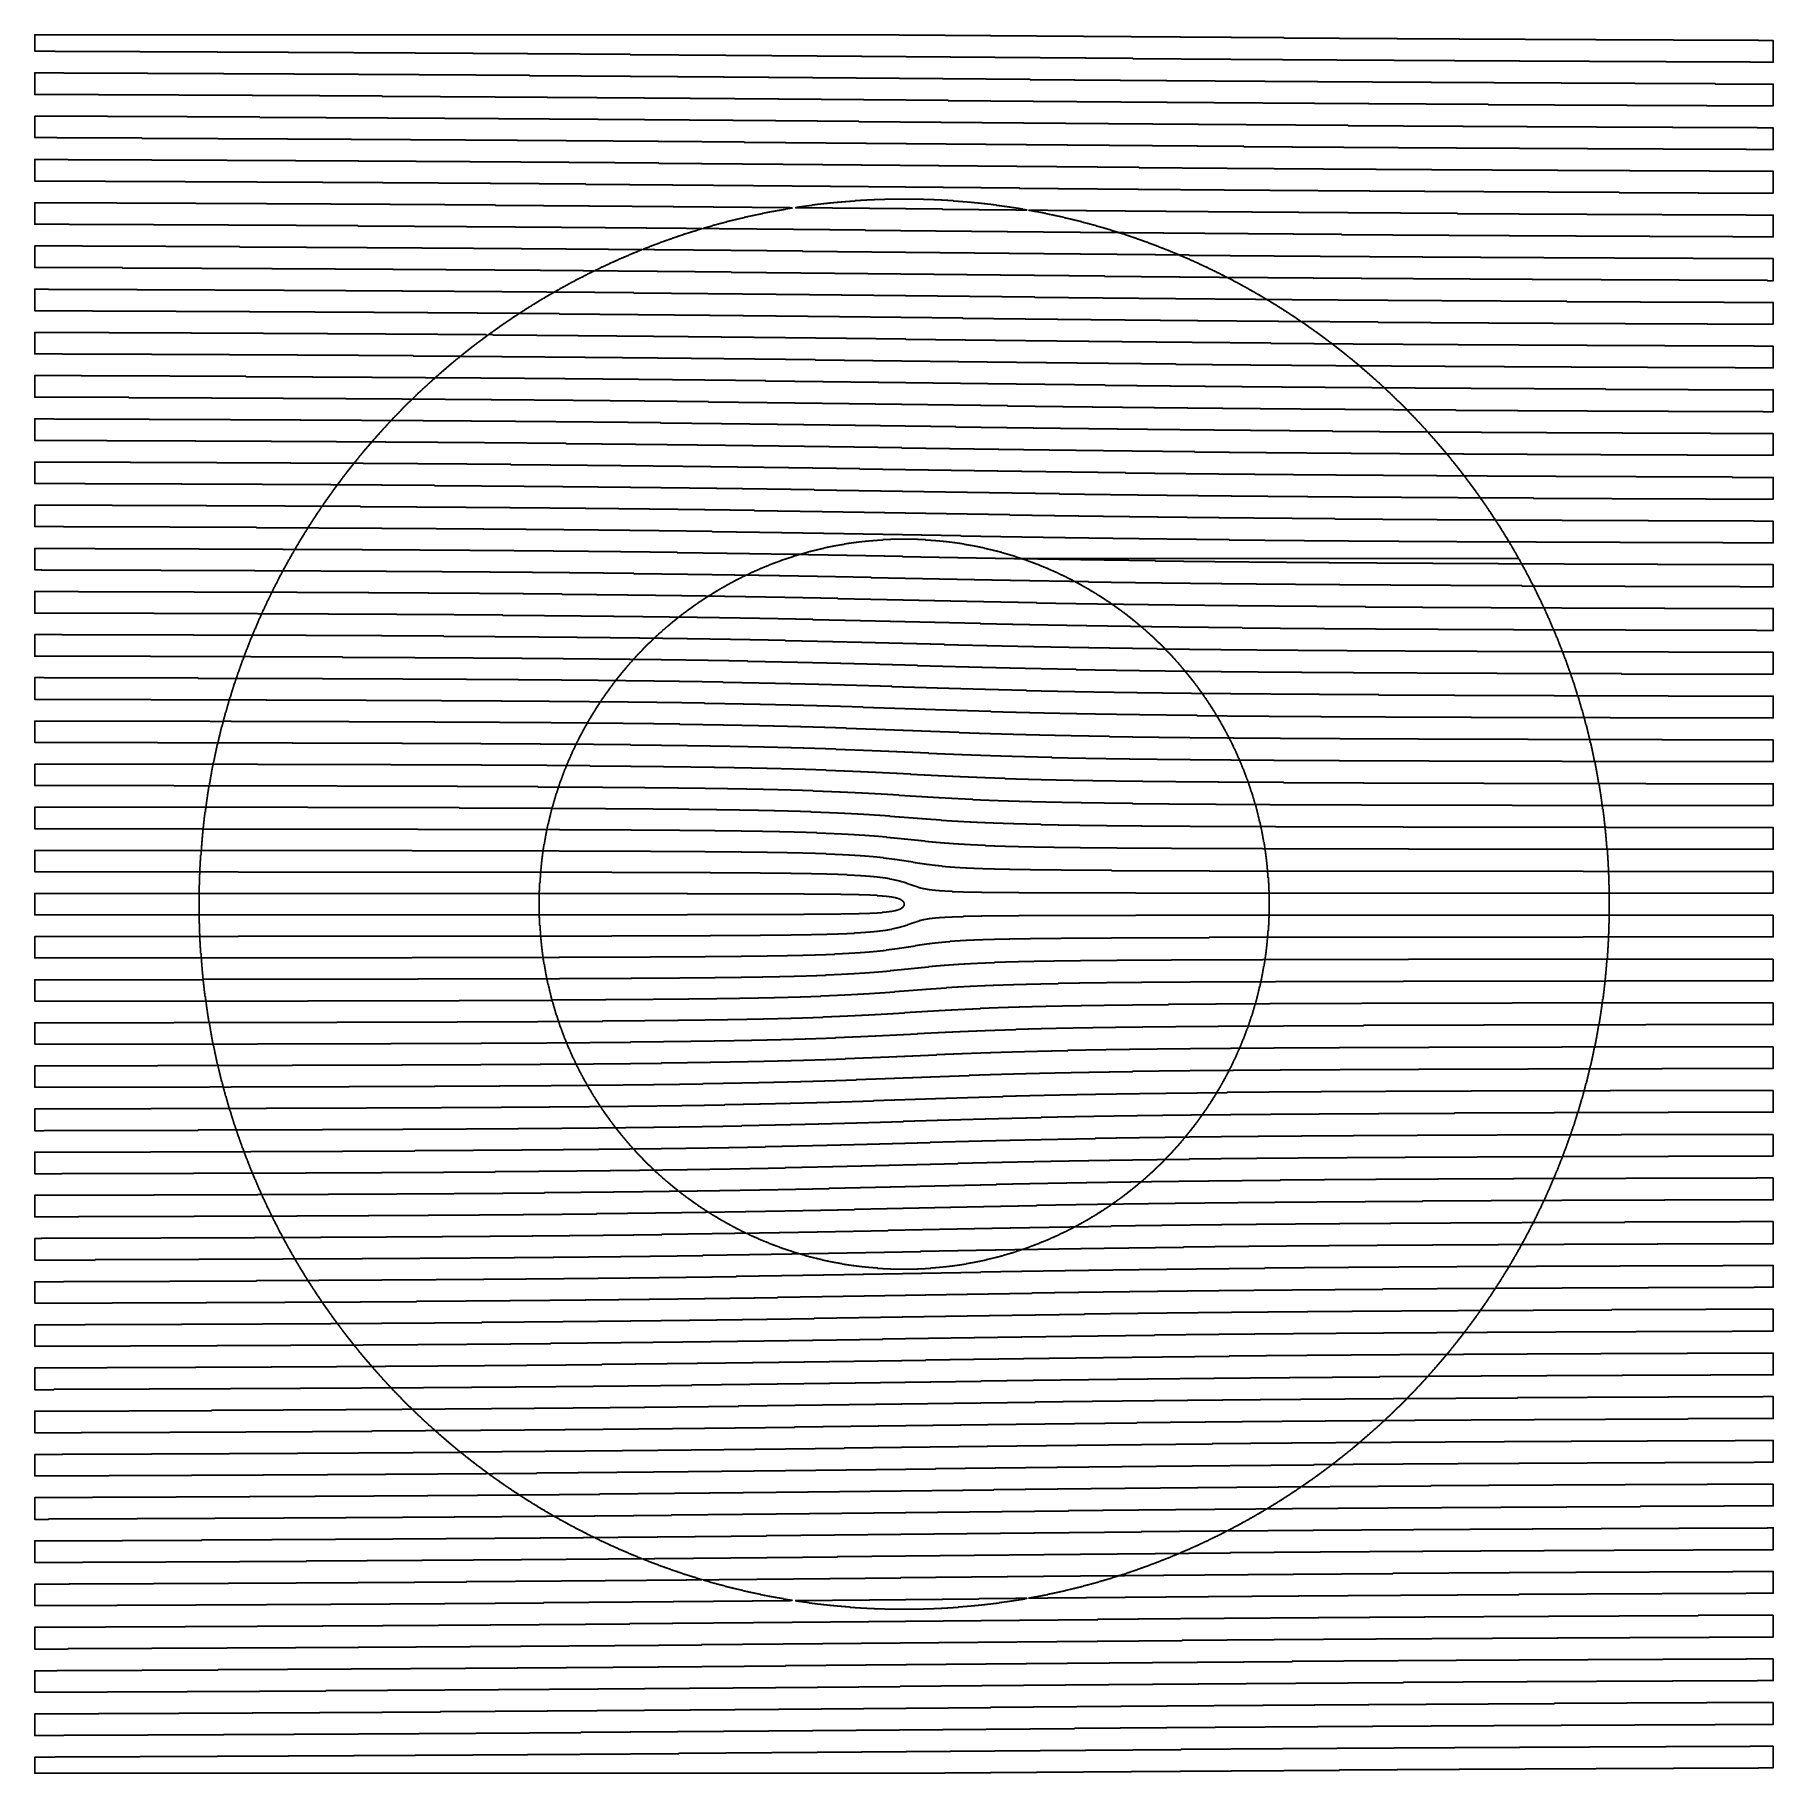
# Model space of a CAD drawing. Extents: x 600 to 5400, y 600 to 5400.
import ezdxf

# ---------------------------------------------------------------- set-up
doc = ezdxf.new("R2010")
doc.units = 0
doc.layers.add('LG_12_W2000_ZP600_INV_LG', color=5, linetype='CONTINUOUS')

msp = doc.modelspace()

# ---------------------------------------------------------------- linework, layer by layer
at = {"layer": 'LG_12_W2000_ZP600_INV_LG'}
for points in [[(2987, 5400), (2987, 5399), (3113, 5399), (3113, 5398), (3239, 5398), (3239, 5397), (3366, 5397), (3366, 5396), (3496, 5396), (3496, 5395), (3628, 5395), (3628, 5394), (3763, 5394), (3763, 5393), (3904, 5393), (3904, 5392), (4049, 5392), (4049, 5391), (4202, 5391), (4202, 5390), (4362, 5390), (4362, 5389), (4533, 5389), (4533, 5388), (4715, 5388), (4715, 5387), (4911, 5387), (4911, 5386), (5125, 5386), (5125, 5385), (5359, 5385), (5359, 5384), (5400, 5384), (5400, 5324), (5336, 5324), (5336, 5325), (5104, 5325), (5104, 5326), (4893, 5326), (4893, 5327), (4700, 5327), (4700, 5328), (4520, 5328), (4520, 5329), (4353, 5329), (4353, 5330), (4195, 5330), (4195, 5331), (4045, 5331), (4045, 5332), (3902, 5332), (3902, 5333), (3765, 5333), (3765, 5334), (3632, 5334), (3632, 5335), (3502, 5335), (3502, 5336), (3376, 5336), (3376, 5337), (3251, 5337), (3251, 5338), (3128, 5338), (3128, 5339), (3006, 5339), (3006, 5340), (2883, 5340), (2883, 5341), (2760, 5341), (2760, 5342), (2635, 5342), (2635, 5343), (2508, 5343), (2508, 5344), (2378, 5344), (2378, 5345), (2244, 5345), (2244, 5346), (2106, 5346), (2106, 5347), (1961, 5347), (1961, 5348), (1810, 5348), (1810, 5349), (1651, 5349), (1651, 5350), (1481, 5350), (1481, 5351), (1300, 5351), (1300, 5352), (1104, 5352), (1104, 5353), (890, 5353), (890, 5354), (656, 5354), (656, 5355), (600, 5355), (600, 5400)], [(680, 5295), (680, 5294), (912, 5294), (912, 5293), (1122, 5293), (1122, 5292), (1316, 5292), (1316, 5291), (1494, 5291), (1494, 5290), (1661, 5290), (1661, 5289), (1818, 5289), (1818, 5288), (1966, 5288), (1966, 5287), (2108, 5287), (2108, 5286), (2244, 5286), (2244, 5285), (2375, 5285), (2375, 5284), (2502, 5284), (2502, 5283), (2626, 5283), (2626, 5282), (2748, 5282), (2748, 5281), (2868, 5281), (2868, 5280), (2988, 5280), (2988, 5279), (3107, 5279), (3107, 5278), (3227, 5278), (3227, 5277), (3348, 5277), (3348, 5276), (3471, 5276), (3471, 5275), (3597, 5275), (3597, 5274), (3725, 5274), (3725, 5273), (3859, 5273), (3859, 5272), (3997, 5272), (3997, 5271), (4142, 5271), (4142, 5270), (4294, 5270), (4294, 5269), (4456, 5269), (4456, 5268), (4629, 5268), (4629, 5267), (4815, 5267), (4815, 5266), (5018, 5266), (5018, 5265), (5240, 5265), (5240, 5264), (5400, 5264), (5400, 5204), (5216, 5204), (5216, 5205), (4996, 5205), (4996, 5206), (4796, 5206), (4796, 5207), (4613, 5207), (4613, 5208), (4442, 5208), (4442, 5209), (4283, 5209), (4283, 5210), (4134, 5210), (4134, 5211), (3991, 5211), (3991, 5212), (3856, 5212), (3856, 5213), (3726, 5213), (3726, 5214), (3599, 5214), (3599, 5215), (3477, 5215), (3477, 5216), (3357, 5216), (3357, 5217), (3239, 5217), (3239, 5218), (3122, 5218), (3122, 5219), (3006, 5219), (3006, 5220), (2889, 5220), (2889, 5221), (2772, 5221), (2772, 5222), (2654, 5222), (2654, 5223), (2533, 5223), (2533, 5224), (2410, 5224), (2410, 5225), (2283, 5225), (2283, 5226), (2152, 5226), (2152, 5227), (2015, 5227), (2015, 5228), (1871, 5228), (1871, 5229), (1720, 5229), (1720, 5230), (1559, 5230), (1559, 5231), (1387, 5231), (1387, 5232), (1201, 5232), (1201, 5233), (998, 5233), (998, 5234), (776, 5234), (776, 5235), (600, 5235), (600, 5295)], [(801, 5175), (801, 5174), (1021, 5174), (1021, 5173), (1221, 5173), (1221, 5172), (1404, 5172), (1404, 5171), (1574, 5171), (1574, 5170), (1732, 5170), (1732, 5169), (1880, 5169), (1880, 5168), (2021, 5168), (2021, 5167), (2155, 5167), (2155, 5166), (2284, 5166), (2284, 5165), (2408, 5165), (2408, 5164), (2528, 5164), (2528, 5163), (2646, 5163), (2646, 5162), (2761, 5162), (2761, 5161), (2875, 5161), (2875, 5160), (2989, 5160), (2989, 5159), (3102, 5159), (3102, 5158), (3215, 5158), (3215, 5157), (3330, 5157), (3330, 5156), (3446, 5156), (3446, 5155), (3565, 5155), (3565, 5154), (3687, 5154), (3687, 5153), (3813, 5153), (3813, 5152), (3945, 5152), (3945, 5151), (4082, 5151), (4082, 5150), (4226, 5150), (4226, 5149), (4379, 5149), (4379, 5148), (4543, 5148), (4543, 5147), (4720, 5147), (4720, 5146), (4912, 5146), (4912, 5145), (5122, 5145), (5122, 5144), (5356, 5144), (5356, 5143), (5400, 5143), (5400, 5083), (5326, 5083), (5326, 5084), (5096, 5084), (5096, 5085), (4888, 5085), (4888, 5086), (4699, 5086), (4699, 5087), (4525, 5087), (4525, 5088), (4364, 5088), (4364, 5089), (4214, 5089), (4214, 5090), (4072, 5090), (4072, 5091), (3938, 5091), (3938, 5092), (3810, 5092), (3810, 5093), (3686, 5093), (3686, 5094), (3567, 5094), (3567, 5095), (3451, 5095), (3451, 5096), (3338, 5096), (3338, 5097), (3226, 5097), (3226, 5098), (3116, 5098), (3116, 5099), (3006, 5099), (3006, 5100), (2895, 5100), (2895, 5101), (2785, 5101), (2785, 5102), (2673, 5102), (2673, 5103), (2559, 5103), (2559, 5104), (2442, 5104), (2442, 5105), (2322, 5105), (2322, 5106), (2197, 5106), (2197, 5107), (2068, 5107), (2068, 5108), (1932, 5108), (1932, 5109), (1789, 5109), (1789, 5110), (1637, 5110), (1637, 5111), (1474, 5111), (1474, 5112), (1298, 5112), (1298, 5113), (1106, 5113), (1106, 5114), (896, 5114), (896, 5115), (662, 5115), (662, 5116), (600, 5116), (600, 5175)], [(692, 5056), (692, 5055), (923, 5055), (923, 5054), (1131, 5054), (1131, 5053), (1320, 5053), (1320, 5052), (1493, 5052), (1493, 5051), (1653, 5051), (1653, 5050), (1802, 5050), (1802, 5049), (1942, 5049), (1942, 5048), (2075, 5048), (2075, 5047), (2202, 5047), (2202, 5046), (2323, 5046), (2323, 5045), (2441, 5045), (2441, 5044), (2554, 5044), (2554, 5043), (2666, 5043), (2666, 5042), (2775, 5042), (2775, 5041), (2882, 5041), (2882, 5040), (2989, 5040), (2989, 5039), (3096, 5039), (3096, 5038), (3204, 5038), (3204, 5037), (3312, 5037), (3312, 5036), (3422, 5036), (3422, 5035), (3534, 5035), (3534, 5034), (3649, 5034), (3649, 5033), (3768, 5033), (3768, 5032), (3892, 5032), (3892, 5031), (4022, 5031), (4022, 5030), (4158, 5030), (4158, 5029), (4303, 5029), (4303, 5028), (4457, 5028), (4457, 5027), (4624, 5027), (4624, 5026), (4805, 5026), (4805, 5025), (5004, 5025), (5004, 5024), (5224, 5024), (5224, 5023), (5400, 5023), (5400, 4963), (5193, 4963), (5193, 4964), (4975, 4964), (4975, 4965), (4780, 4965), (4780, 4966), (4601, 4966), (4601, 4967), (4438, 4967), (4438, 4968), (4286, 4968), (4286, 4969), (4144, 4969), (4144, 4970), (4011, 4970), (4011, 4971), (3884, 4971), (3884, 4972), (3763, 4972), (3763, 4973), (3647, 4973), (3647, 4974), (3535, 4974), (3535, 4975), (3426, 4975), (3426, 4976), (3319, 4976), (3319, 4977), (3213, 4977), (3213, 4978), (3109, 4978), (3109, 4979), (3005, 4979), (3005, 4980), (2902, 4980), (2902, 4981), (2797, 4981), (2797, 4982), (2691, 4982), (2691, 4983), (2584, 4983), (2584, 4984), (2474, 4984), (2474, 4985), (2361, 4985), (2361, 4986), (2243, 4986), (2243, 4987), (2121, 4987), (2121, 4988), (1993, 4988), (1993, 4989), (1858, 4989), (1858, 4990), (1715, 4990), (1715, 4991), (1561, 4991), (1561, 4992), (1395, 4992), (1395, 4993), (1214, 4993), (1214, 4994), (1015, 4994), (1015, 4995), (795, 4995), (795, 4996), (600, 4996), (600, 5056)], [(3054, 4946), (3054, 4945), (3083, 4945), (3083, 4944), (3104, 4944), (3104, 4943), (3121, 4943), (3121, 4942), (3136, 4942), (3136, 4941), (3150, 4941), (3150, 4940), (3162, 4940), (3162, 4939), (3174, 4939), (3174, 4938), (3185, 4938), (3185, 4937), (3195, 4937), (3195, 4936), (3205, 4936), (3205, 4935), (3214, 4935), (3214, 4934), (3223, 4934), (3223, 4933), (3231, 4933), (3231, 4932), (3240, 4932), (3240, 4931), (3247, 4931), (3247, 4930), (3255, 4930), (3255, 4929), (3263, 4929), (3263, 4928), (3270, 4928), (3270, 4927), (3277, 4927), (3277, 4926), (3284, 4926), (3284, 4925), (3291, 4925), (3291, 4924), (3297, 4924), (3297, 4923), (3304, 4923), (3304, 4922), (3310, 4922), (3310, 4921), (3316, 4921), (3316, 4920), (3322, 4920), (3322, 4919), (3328, 4919), (3328, 4918), (3334, 4918), (3334, 4917), (3339, 4917), (3339, 4916), (3309, 4916), (3309, 4917), (3207, 4917), (3207, 4918), (3106, 4918), (3106, 4919), (3005, 4919), (3005, 4920), (2905, 4920), (2905, 4921), (2803, 4921), (2803, 4922), (2701, 4922), (2701, 4923), (2704, 4923), (2704, 4924), (2710, 4924), (2710, 4925), (2717, 4925), (2717, 4926), (2724, 4926), (2724, 4927), (2731, 4927), (2731, 4928), (2738, 4928), (2738, 4929), (2746, 4929), (2746, 4930), (2754, 4930), (2754, 4931), (2761, 4931), (2761, 4932), (2770, 4932), (2770, 4933), (2778, 4933), (2778, 4934), (2787, 4934), (2787, 4935), (2796, 4935), (2796, 4936), (2806, 4936), (2806, 4937), (2816, 4937), (2816, 4938), (2827, 4938), (2827, 4939), (2839, 4939), (2839, 4940), (2851, 4940), (2851, 4941), (2865, 4941), (2865, 4942), (2880, 4942), (2880, 4943), (2897, 4943), (2897, 4944), (2918, 4944), (2918, 4945), (2947, 4945), (2947, 4946)], [(827, 4936), (827, 4935), (1045, 4935), (1045, 4934), (1240, 4934), (1240, 4933), (1418, 4933), (1418, 4932), (1581, 4932), (1581, 4931), (1732, 4931), (1732, 4930), (1872, 4930), (1872, 4929), (2005, 4929), (2005, 4928), (2130, 4928), (2130, 4927), (2249, 4927), (2249, 4926), (2363, 4926), (2363, 4925), (2474, 4925), (2474, 4924), (2581, 4924), (2581, 4923), (2685, 4923), (2685, 4922), (2691, 4922), (2691, 4921), (2685, 4921), (2685, 4920), (2679, 4920), (2679, 4919), (2673, 4919), (2673, 4918), (2667, 4918), (2667, 4917), (2662, 4917), (2662, 4916), (2656, 4916), (2656, 4915), (2650, 4915), (2650, 4914), (2645, 4914), (2645, 4913), (2640, 4913), (2640, 4912), (2634, 4912), (2634, 4911), (2629, 4911), (2629, 4910), (2624, 4910), (2624, 4909), (2619, 4909), (2619, 4908), (2614, 4908), (2614, 4907), (2609, 4907), (2609, 4906), (2604, 4906), (2604, 4905), (2600, 4905), (2600, 4904), (2595, 4904), (2595, 4903), (2590, 4903), (2590, 4902), (2586, 4902), (2586, 4901), (2581, 4901), (2581, 4900), (2577, 4900), (2577, 4899), (2572, 4899), (2572, 4898), (2568, 4898), (2568, 4897), (2563, 4897), (2563, 4896), (2559, 4896), (2559, 4895), (2555, 4895), (2555, 4894), (2550, 4894), (2550, 4893), (2546, 4893), (2546, 4892), (2542, 4892), (2542, 4891), (2538, 4891), (2538, 4890), (2534, 4890), (2534, 4889), (2530, 4889), (2530, 4888), (2526, 4888), (2526, 4887), (2522, 4887), (2522, 4886), (2518, 4886), (2518, 4885), (2514, 4885), (2514, 4884), (2510, 4884), (2510, 4883), (2506, 4883), (2506, 4882), (2503, 4882), (2503, 4881), (2499, 4881), (2499, 4880), (2495, 4880), (2495, 4879), (2491, 4879), (2491, 4878), (2488, 4878), (2488, 4877), (2484, 4877), (2484, 4876), (2481, 4876), (2481, 4875), (2477, 4875), (2477, 4874), (2473, 4874), (2473, 4873), (2470, 4873), (2470, 4872), (2466, 4872), (2466, 4871), (2463, 4871), (2463, 4870), (2459, 4870), (2459, 4869), (2456, 4869), (2456, 4868), (2452, 4868), (2452, 4867), (2449, 4867), (2449, 4866), (2446, 4866), (2446, 4865), (2490, 4865), (2490, 4864), (2594, 4864), (2594, 4863), (2695, 4863), (2695, 4862), (2795, 4862), (2795, 4861), (2893, 4861), (2893, 4860), (2991, 4860), (2991, 4859), (3088, 4859), (3088, 4858), (3186, 4858), (3186, 4857), (3285, 4857), (3285, 4856), (3385, 4856), (3385, 4855), (3487, 4855), (3487, 4854), (3591, 4854), (3591, 4855), (3588, 4855), (3588, 4856), (3585, 4856), (3585, 4857), (3582, 4857), (3582, 4858), (3578, 4858), (3578, 4859), (3575, 4859), (3575, 4860), (3572, 4860), (3572, 4861), (3569, 4861), (3569, 4862), (3565, 4862), (3565, 4863), (3562, 4863), (3562, 4864), (3559, 4864), (3559, 4865), (3555, 4865), (3555, 4866), (3552, 4866), (3552, 4867), (3549, 4867), (3549, 4868), (3545, 4868), (3545, 4869), (3542, 4869), (3542, 4870), (3538, 4870), (3538, 4871), (3535, 4871), (3535, 4872), (3531, 4872), (3531, 4873), (3528, 4873), (3528, 4874), (3524, 4874), (3524, 4875), (3520, 4875), (3520, 4876), (3517, 4876), (3517, 4877), (3513, 4877), (3513, 4878), (3510, 4878), (3510, 4879), (3506, 4879), (3506, 4880), (3502, 4880), (3502, 4881), (3498, 4881), (3498, 4882), (3495, 4882), (3495, 4883), (3491, 4883), (3491, 4884), (3487, 4884), (3487, 4885), (3483, 4885), (3483, 4886), (3479, 4886), (3479, 4887), (3475, 4887), (3475, 4888), (3471, 4888), (3471, 4889), (3467, 4889), (3467, 4890), (3463, 4890), (3463, 4891), (3459, 4891), (3459, 4892), (3455, 4892), (3455, 4893), (3451, 4893), (3451, 4894), (3446, 4894), (3446, 4895), (3442, 4895), (3442, 4896), (3438, 4896), (3438, 4897), (3433, 4897), (3433, 4898), (3429, 4898), (3429, 4899), (3424, 4899), (3424, 4900), (3420, 4900), (3420, 4901), (3415, 4901), (3415, 4902), (3411, 4902), (3411, 4903), (3406, 4903), (3406, 4904), (3401, 4904), (3401, 4905), (3397, 4905), (3397, 4906), (3392, 4906), (3392, 4907), (3387, 4907), (3387, 4908), (3382, 4908), (3382, 4909), (3377, 4909), (3377, 4910), (3372, 4910), (3372, 4911), (3367, 4911), (3367, 4912), (3361, 4912), (3361, 4913), (3356, 4913), (3356, 4914), (3351, 4914), (3351, 4915), (3345, 4915), (3345, 4916), (3397, 4916), (3397, 4915), (3503, 4915), (3503, 4914), (3611, 4914), (3611, 4913), (3723, 4913), (3723, 4912), (3840, 4912), (3840, 4911), (3961, 4911), (3961, 4910), (4090, 4910), (4090, 4909), (4226, 4909), (4226, 4908), (4371, 4908), (4371, 4907), (4528, 4907), (4528, 4906), (4698, 4906), (4698, 4905), (4885, 4905), (4885, 4904), (5093, 4904), (5093, 4903), (5325, 4903), (5325, 4902), (5400, 4902), (5400, 4842), (5288, 4842), (5288, 4843), (5059, 4843), (5059, 4844), (4855, 4844), (4855, 4845), (4671, 4845), (4671, 4846), (4504, 4846), (4504, 4847), (4350, 4847), (4350, 4848), (4208, 4848), (4208, 4849), (4075, 4849), (4075, 4850), (3950, 4850), (3950, 4851), (3831, 4851), (3831, 4852), (3717, 4852), (3717, 4853), (3608, 4853), (3608, 4854), (3592, 4854), (3592, 4853), (3597, 4853), (3597, 4852), (3600, 4852), (3600, 4851), (3603, 4851), (3603, 4850), (3607, 4850), (3607, 4849), (3610, 4849), (3610, 4848), (3613, 4848), (3613, 4847), (3616, 4847), (3616, 4846), (3619, 4846), (3619, 4845), (3622, 4845), (3622, 4844), (3625, 4844), (3625, 4843), (3627, 4843), (3627, 4842), (3630, 4842), (3630, 4841), (3633, 4841), (3633, 4840), (3636, 4840), (3636, 4839), (3639, 4839), (3639, 4838), (3642, 4838), (3642, 4837), (3645, 4837), (3645, 4836), (3648, 4836), (3648, 4835), (3651, 4835), (3651, 4834), (3653, 4834), (3653, 4833), (3656, 4833), (3656, 4832), (3659, 4832), (3659, 4831), (3662, 4831), (3662, 4830), (3664, 4830), (3664, 4829), (3667, 4829), (3667, 4828), (3670, 4828), (3670, 4827), (3673, 4827), (3673, 4826), (3675, 4826), (3675, 4825), (3678, 4825), (3678, 4824), (3681, 4824), (3681, 4823), (3683, 4823), (3683, 4822), (3686, 4822), (3686, 4821), (3689, 4821), (3689, 4820), (3691, 4820), (3691, 4819), (3694, 4819), (3694, 4818), (3697, 4818), (3697, 4817), (3699, 4817), (3699, 4816), (3702, 4816), (3702, 4815), (3704, 4815), (3704, 4814), (3707, 4814), (3707, 4813), (3710, 4813), (3710, 4812), (3712, 4812), (3712, 4811), (3715, 4811), (3715, 4810), (3717, 4810), (3717, 4809), (3720, 4809), (3720, 4808), (3722, 4808), (3722, 4807), (3725, 4807), (3725, 4806), (3727, 4806), (3727, 4805), (3730, 4805), (3730, 4804), (3732, 4804), (3732, 4803), (3735, 4803), (3735, 4802), (3737, 4802), (3737, 4801), (3740, 4801), (3740, 4800), (3742, 4800), (3742, 4799), (3744, 4799), (3744, 4798), (3747, 4798), (3747, 4797), (3749, 4797), (3749, 4796), (3752, 4796), (3752, 4795), (3754, 4795), (3754, 4794), (3756, 4794), (3756, 4793), (3759, 4793), (3759, 4792), (3694, 4792), (3694, 4793), (3589, 4793), (3589, 4794), (3487, 4794), (3487, 4795), (3387, 4795), (3387, 4796), (3290, 4796), (3290, 4797), (3194, 4797), (3194, 4798), (3099, 4798), (3099, 4799), (3005, 4799), (3005, 4800), (2911, 4800), (2911, 4801), (2816, 4801), (2816, 4802), (2720, 4802), (2720, 4803), (2622, 4803), (2622, 4804), (2522, 4804), (2522, 4805), (2419, 4805), (2419, 4806), (2312, 4806), (2312, 4807), (2279, 4807), (2279, 4808), (2281, 4808), (2281, 4809), (2284, 4809), (2284, 4810), (2286, 4810), (2286, 4811), (2289, 4811), (2289, 4812), (2291, 4812), (2291, 4813), (2294, 4813), (2294, 4814), (2297, 4814), (2297, 4815), (2299, 4815), (2299, 4816), (2302, 4816), (2302, 4817), (2304, 4817), (2304, 4818), (2307, 4818), (2307, 4819), (2310, 4819), (2310, 4820), (2312, 4820), (2312, 4821), (2315, 4821), (2315, 4822), (2318, 4822), (2318, 4823), (2320, 4823), (2320, 4824), (2323, 4824), (2323, 4825), (2326, 4825), (2326, 4826), (2328, 4826), (2328, 4827), (2331, 4827), (2331, 4828), (2334, 4828), (2334, 4829), (2337, 4829), (2337, 4830), (2339, 4830), (2339, 4831), (2342, 4831), (2342, 4832), (2345, 4832), (2345, 4833), (2348, 4833), (2348, 4834), (2350, 4834), (2350, 4835), (2353, 4835), (2353, 4836), (2356, 4836), (2356, 4837), (2359, 4837), (2359, 4838), (2362, 4838), (2362, 4839), (2365, 4839), (2365, 4840), (2368, 4840), (2368, 4841), (2371, 4841), (2371, 4842), (2374, 4842), (2374, 4843), (2376, 4843), (2376, 4844), (2379, 4844), (2379, 4845), (2382, 4845), (2382, 4846), (2385, 4846), (2385, 4847), (2388, 4847), (2388, 4848), (2391, 4848), (2391, 4849), (2394, 4849), (2394, 4850), (2398, 4850), (2398, 4851), (2401, 4851), (2401, 4852), (2404, 4852), (2404, 4853), (2407, 4853), (2407, 4854), (2410, 4854), (2410, 4855), (2413, 4855), (2413, 4856), (2416, 4856), (2416, 4857), (2419, 4857), (2419, 4858), (2423, 4858), (2423, 4859), (2426, 4859), (2426, 4860), (2429, 4860), (2429, 4861), (2432, 4861), (2432, 4862), (2436, 4862), (2436, 4863), (2439, 4863), (2439, 4864), (2442, 4864), (2442, 4865), (2399, 4865), (2399, 4866), (2289, 4866), (2289, 4867), (2175, 4867), (2175, 4868), (2054, 4868), (2054, 4869), (1927, 4869), (1927, 4870), (1792, 4870), (1792, 4871), (1648, 4871), (1648, 4872), (1492, 4872), (1492, 4873), (1322, 4873), (1322, 4874), (1135, 4874), (1135, 4875), (928, 4875), (928, 4876), (695, 4876), (695, 4877), (600, 4877), (600, 4936)], [(732, 4817), (732, 4816), (962, 4816), (962, 4815), (1166, 4815), (1166, 4814), (1350, 4814), (1350, 4813), (1517, 4813), (1517, 4812), (1669, 4812), (1669, 4811), (1811, 4811), (1811, 4810), (1943, 4810), (1943, 4809), (2067, 4809), (2067, 4808), (2184, 4808), (2184, 4807), (2276, 4807), (2276, 4806), (2274, 4806), (2274, 4805), (2271, 4805), (2271, 4804), (2269, 4804), (2269, 4803), (2266, 4803), (2266, 4802), (2264, 4802), (2264, 4801), (2261, 4801), (2261, 4800), (2259, 4800), (2259, 4799), (2257, 4799), (2257, 4798), (2254, 4798), (2254, 4797), (2252, 4797), (2252, 4796), (2249, 4796), (2249, 4795), (2247, 4795), (2247, 4794), (2245, 4794), (2245, 4793), (2242, 4793), (2242, 4792), (2240, 4792), (2240, 4791), (2238, 4791), (2238, 4790), (2235, 4790), (2235, 4789), (2233, 4789), (2233, 4788), (2231, 4788), (2231, 4787), (2228, 4787), (2228, 4786), (2226, 4786), (2226, 4785), (2224, 4785), (2224, 4784), (2221, 4784), (2221, 4783), (2219, 4783), (2219, 4782), (2217, 4782), (2217, 4781), (2214, 4781), (2214, 4780), (2212, 4780), (2212, 4779), (2210, 4779), (2210, 4778), (2208, 4778), (2208, 4777), (2205, 4777), (2205, 4776), (2203, 4776), (2203, 4775), (2201, 4775), (2201, 4774), (2199, 4774), (2199, 4773), (2197, 4773), (2197, 4772), (2194, 4772), (2194, 4771), (2192, 4771), (2192, 4770), (2190, 4770), (2190, 4769), (2188, 4769), (2188, 4768), (2186, 4768), (2186, 4767), (2184, 4767), (2184, 4766), (2181, 4766), (2181, 4765), (2179, 4765), (2179, 4764), (2177, 4764), (2177, 4763), (2175, 4763), (2175, 4762), (2173, 4762), (2173, 4761), (2171, 4761), (2171, 4760), (2169, 4760), (2169, 4759), (2166, 4759), (2166, 4758), (2164, 4758), (2164, 4757), (2162, 4757), (2162, 4756), (2160, 4756), (2160, 4755), (2158, 4755), (2158, 4754), (2156, 4754), (2156, 4753), (2154, 4753), (2154, 4752), (2152, 4752), (2152, 4751), (2150, 4751), (2150, 4750), (2148, 4750), (2148, 4749), (2146, 4749), (2146, 4748), (2211, 4748), (2211, 4747), (2319, 4747), (2319, 4746), (2423, 4746), (2423, 4745), (2523, 4745), (2523, 4744), (2620, 4744), (2620, 4743), (2715, 4743), (2715, 4742), (2808, 4742), (2808, 4741), (2900, 4741), (2900, 4740), (2991, 4740), (2991, 4739), (3083, 4739), (3083, 4738), (3174, 4738), (3174, 4737), (3266, 4737), (3266, 4736), (3360, 4736), (3360, 4735), (3456, 4735), (3456, 4734), (3554, 4734), (3554, 4733), (3655, 4733), (3655, 4732), (3761, 4732), (3761, 4731), (3871, 4731), (3871, 4730), (3891, 4730), (3891, 4731), (3889, 4731), (3889, 4732), (3887, 4732), (3887, 4733), (3885, 4733), (3885, 4734), (3883, 4734), (3883, 4735), (3881, 4735), (3881, 4736), (3879, 4736), (3879, 4737), (3877, 4737), (3877, 4738), (3876, 4738), (3876, 4739), (3874, 4739), (3874, 4740), (3872, 4740), (3872, 4741), (3870, 4741), (3870, 4742), (3868, 4742), (3868, 4743), (3866, 4743), (3866, 4744), (3863, 4744), (3863, 4745), (3861, 4745), (3861, 4746), (3859, 4746), (3859, 4747), (3857, 4747), (3857, 4748), (3855, 4748), (3855, 4749), (3853, 4749), (3853, 4750), (3851, 4750), (3851, 4751), (3849, 4751), (3849, 4752), (3847, 4752), (3847, 4753), (3845, 4753), (3845, 4754), (3843, 4754), (3843, 4755), (3841, 4755), (3841, 4756), (3839, 4756), (3839, 4757), (3837, 4757), (3837, 4758), (3835, 4758), (3835, 4759), (3832, 4759), (3832, 4760), (3830, 4760), (3830, 4761), (3828, 4761), (3828, 4762), (3826, 4762), (3826, 4763), (3824, 4763), (3824, 4764), (3822, 4764), (3822, 4765), (3820, 4765), (3820, 4766), (3817, 4766), (3817, 4767), (3815, 4767), (3815, 4768), (3813, 4768), (3813, 4769), (3811, 4769), (3811, 4770), (3809, 4770), (3809, 4771), (3807, 4771), (3807, 4772), (3804, 4772), (3804, 4773), (3802, 4773), (3802, 4774), (3800, 4774), (3800, 4775), (3798, 4775), (3798, 4776), (3796, 4776), (3796, 4777), (3793, 4777), (3793, 4778), (3791, 4778), (3791, 4779), (3789, 4779), (3789, 4780), (3787, 4780), (3787, 4781), (3784, 4781), (3784, 4782), (3782, 4782), (3782, 4783), (3780, 4783), (3780, 4784), (3777, 4784), (3777, 4785), (3775, 4785), (3775, 4786), (3773, 4786), (3773, 4787), (3770, 4787), (3770, 4788), (3768, 4788), (3768, 4789), (3766, 4789), (3766, 4790), (3763, 4790), (3763, 4791), (3761, 4791), (3761, 4792), (3787, 4792), (3787, 4791), (3901, 4791), (3901, 4790), (4022, 4790), (4022, 4789), (4149, 4789), (4149, 4788), (4285, 4788), (4285, 4787), (4432, 4787), (4432, 4786), (4592, 4786), (4592, 4785), (4767, 4785), (4767, 4784), (4961, 4784), (4961, 4783), (5179, 4783), (5179, 4782), (5400, 4782), (5400, 4721), (5384, 4721), (5384, 4722), (5140, 4722), (5140, 4723), (4925, 4723), (4925, 4724), (4735, 4724), (4735, 4725), (4563, 4725), (4563, 4726), (4407, 4726), (4407, 4727), (4263, 4727), (4263, 4728), (4130, 4728), (4130, 4729), (4005, 4729), (4005, 4730), (3893, 4730), (3893, 4729), (3895, 4729), (3895, 4728), (3897, 4728), (3897, 4727), (3899, 4727), (3899, 4726), (3901, 4726), (3901, 4725), (3903, 4725), (3903, 4724), (3905, 4724), (3905, 4723), (3907, 4723), (3907, 4722), (3909, 4722), (3909, 4721), (3910, 4721), (3910, 4720), (3912, 4720), (3912, 4719), (3914, 4719), (3914, 4718), (3916, 4718), (3916, 4717), (3918, 4717), (3918, 4716), (3920, 4716), (3920, 4715), (3922, 4715), (3922, 4714), (3924, 4714), (3924, 4713), (3925, 4713), (3925, 4712), (3927, 4712), (3927, 4711), (3929, 4711), (3929, 4710), (3931, 4710), (3931, 4709), (3933, 4709), (3933, 4708), (3935, 4708), (3935, 4707), (3936, 4707), (3936, 4706), (3938, 4706), (3938, 4705), (3940, 4705), (3940, 4704), (3942, 4704), (3942, 4703), (3944, 4703), (3944, 4702), (3945, 4702), (3945, 4701), (3947, 4701), (3947, 4700), (3949, 4700), (3949, 4699), (3951, 4699), (3951, 4698), (3953, 4698), (3953, 4697), (3954, 4697), (3954, 4696), (3956, 4696), (3956, 4695), (3958, 4695), (3958, 4694), (3960, 4694), (3960, 4693), (3961, 4693), (3961, 4692), (3963, 4692), (3963, 4691), (3965, 4691), (3965, 4690), (3967, 4690), (3967, 4689), (3969, 4689), (3969, 4688), (3970, 4688), (3970, 4687), (3972, 4687), (3972, 4686), (3974, 4686), (3974, 4685), (3975, 4685), (3975, 4684), (3977, 4684), (3977, 4683), (3979, 4683), (3979, 4682), (3981, 4682), (3981, 4681), (3982, 4681), (3982, 4680), (3984, 4680), (3984, 4679), (3986, 4679), (3986, 4678), (3987, 4678), (3987, 4677), (3989, 4677), (3989, 4676), (3991, 4676), (3991, 4675), (3993, 4675), (3993, 4674), (3994, 4674), (3994, 4673), (3996, 4673), (3996, 4672), (3998, 4672), (3998, 4671), (3999, 4671), (3999, 4670), (4001, 4670), (4001, 4669), (3971, 4669), (3971, 4670), (3858, 4670), (3858, 4671), (3750, 4671), (3750, 4672), (3648, 4672), (3648, 4673), (3549, 4673), (3549, 4674), (3454, 4674), (3454, 4675), (3361, 4675), (3361, 4676), (3271, 4676), (3271, 4677), (3181, 4677), (3181, 4678), (3093, 4678), (3093, 4679), (3005, 4679), (3005, 4680), (2917, 4680), (2917, 4681), (2828, 4681), (2828, 4682), (2739, 4682), (2739, 4683), (2647, 4683), (2647, 4684), (2554, 4684), (2554, 4685), (2458, 4685), (2458, 4686), (2358, 4686), (2358, 4687), (2254, 4687), (2254, 4688), (2146, 4688), (2146, 4689), (2034, 4689), (2034, 4690), (2036, 4690), (2036, 4691), (2038, 4691), (2038, 4692), (2040, 4692), (2040, 4693), (2041, 4693), (2041, 4694), (2043, 4694), (2043, 4695), (2045, 4695), (2045, 4696), (2047, 4696), (2047, 4697), (2048, 4697), (2048, 4698), (2050, 4698), (2050, 4699), (2052, 4699), (2052, 4700), (2054, 4700), (2054, 4701), (2056, 4701), (2056, 4702), (2057, 4702), (2057, 4703), (2059, 4703), (2059, 4704), (2061, 4704), (2061, 4705), (2063, 4705), (2063, 4706), (2065, 4706), (2065, 4707), (2066, 4707), (2066, 4708), (2068, 4708), (2068, 4709), (2070, 4709), (2070, 4710), (2072, 4710), (2072, 4711), (2074, 4711), (2074, 4712), (2076, 4712), (2076, 4713), (2077, 4713), (2077, 4714), (2079, 4714), (2079, 4715), (2081, 4715), (2081, 4716), (2083, 4716), (2083, 4717), (2085, 4717), (2085, 4718), (2087, 4718), (2087, 4719), (2089, 4719), (2089, 4720), (2091, 4720), (2091, 4721), (2092, 4721), (2092, 4722), (2094, 4722), (2094, 4723), (2096, 4723), (2096, 4724), (2098, 4724), (2098, 4725), (2100, 4725), (2100, 4726), (2102, 4726), (2102, 4727), (2104, 4727), (2104, 4728), (2106, 4728), (2106, 4729), (2108, 4729), (2108, 4730), (2110, 4730), (2110, 4731), (2112, 4731), (2112, 4732), (2114, 4732), (2114, 4733), (2116, 4733), (2116, 4734), (2118, 4734), (2118, 4735), (2120, 4735), (2120, 4736), (2122, 4736), (2122, 4737), (2124, 4737), (2124, 4738), (2125, 4738), (2125, 4739), (2127, 4739), (2127, 4740), (2129, 4740), (2129, 4741), (2131, 4741), (2131, 4742), (2133, 4742), (2133, 4743), (2135, 4743), (2135, 4744), (2138, 4744), (2138, 4745), (2140, 4745), (2140, 4746), (2142, 4746), (2142, 4747), (2144, 4747), (2144, 4748), (2115, 4748), (2115, 4749), (1996, 4749), (1996, 4750), (1870, 4750), (1870, 4751), (1735, 4751), (1735, 4752), (1589, 4752), (1589, 4753), (1430, 4753), (1430, 4754), (1255, 4754), (1255, 4755), (1061, 4755), (1061, 4756), (842, 4756), (842, 4757), (600, 4757), (600, 4817)], [(638, 4698), (638, 4697), (883, 4697), (883, 4696), (1097, 4696), (1097, 4695), (1288, 4695), (1288, 4694), (1459, 4694), (1459, 4693), (1615, 4693), (1615, 4692), (1758, 4692), (1758, 4691), (1890, 4691), (1890, 4690), (2013, 4690), (2013, 4689), (2032, 4689), (2032, 4688), (2031, 4688), (2031, 4687), (2029, 4687), (2029, 4686), (2027, 4686), (2027, 4685), (2026, 4685), (2026, 4684), (2024, 4684), (2024, 4683), (2022, 4683), (2022, 4682), (2020, 4682), (2020, 4681), (2019, 4681), (2019, 4680), (2017, 4680), (2017, 4679), (2015, 4679), (2015, 4678), (2014, 4678), (2014, 4677), (2012, 4677), (2012, 4676), (2010, 4676), (2010, 4675), (2008, 4675), (2008, 4674), (2007, 4674), (2007, 4673), (2005, 4673), (2005, 4672), (2003, 4672), (2003, 4671), (2002, 4671), (2002, 4670), (2000, 4670), (2000, 4669), (1998, 4669), (1998, 4668), (1997, 4668), (1997, 4667), (1995, 4667), (1995, 4666), (1993, 4666), (1993, 4665), (1992, 4665), (1992, 4664), (1990, 4664), (1990, 4663), (1988, 4663), (1988, 4662), (1987, 4662), (1987, 4661), (1985, 4661), (1985, 4660), (1984, 4660), (1984, 4659), (1982, 4659), (1982, 4658), (1980, 4658), (1980, 4657), (1979, 4657), (1979, 4656), (1977, 4656), (1977, 4655), (1975, 4655), (1975, 4654), (1974, 4654), (1974, 4653), (1972, 4653), (1972, 4652), (1971, 4652), (1971, 4651), (1969, 4651), (1969, 4650), (1967, 4650), (1967, 4649), (1966, 4649), (1966, 4648), (1964, 4648), (1964, 4647), (1963, 4647), (1963, 4646), (1961, 4646), (1961, 4645), (1959, 4645), (1959, 4644), (1958, 4644), (1958, 4643), (1956, 4643), (1956, 4642), (1955, 4642), (1955, 4641), (1953, 4641), (1953, 4640), (1952, 4640), (1952, 4639), (1950, 4639), (1950, 4638), (1948, 4638), (1948, 4637), (1947, 4637), (1947, 4636), (1945, 4636), (1945, 4635), (1944, 4635), (1944, 4634), (1942, 4634), (1942, 4633), (1941, 4633), (1941, 4632), (1939, 4632), (1939, 4631), (1822, 4631), (1822, 4632), (1685, 4632), (1685, 4633), (1537, 4633), (1537, 4634), (1374, 4634), (1374, 4635), (1193, 4635), (1193, 4636), (990, 4636), (990, 4637), (759, 4637), (759, 4638), (600, 4638), (600, 4698)], [(4072, 4669), (4072, 4668), (4199, 4668), (4199, 4667), (4336, 4667), (4336, 4666), (4485, 4666), (4485, 4665), (4648, 4665), (4648, 4664), (4830, 4664), (4830, 4663), (5033, 4663), (5033, 4662), (5264, 4662), (5264, 4661), (5400, 4661), (5400, 4601), (5218, 4601), (5218, 4602), (4991, 4602), (4991, 4603), (4792, 4603), (4792, 4604), (4614, 4604), (4614, 4605), (4455, 4605), (4455, 4606), (4309, 4606), (4309, 4607), (4176, 4607), (4176, 4608), (4098, 4608), (4098, 4607), (4099, 4607), (4099, 4606), (4101, 4606), (4101, 4605), (4102, 4605), (4102, 4604), (4104, 4604), (4104, 4603), (4105, 4603), (4105, 4602), (4107, 4602), (4107, 4601), (4108, 4601), (4108, 4600), (4109, 4600), (4109, 4599), (4111, 4599), (4111, 4598), (4112, 4598), (4112, 4597), (4114, 4597), (4114, 4596), (4115, 4596), (4115, 4595), (4117, 4595), (4117, 4594), (4118, 4594), (4118, 4593), (4119, 4593), (4119, 4592), (4121, 4592), (4121, 4591), (4122, 4591), (4122, 4590), (4124, 4590), (4124, 4589), (4125, 4589), (4125, 4588), (4127, 4588), (4127, 4587), (4128, 4587), (4128, 4586), (4129, 4586), (4129, 4585), (4131, 4585), (4131, 4584), (4132, 4584), (4132, 4583), (4134, 4583), (4134, 4582), (4135, 4582), (4135, 4581), (4136, 4581), (4136, 4580), (4138, 4580), (4138, 4579), (4139, 4579), (4139, 4578), (4141, 4578), (4141, 4577), (4142, 4577), (4142, 4576), (4143, 4576), (4143, 4575), (4145, 4575), (4145, 4574), (4146, 4574), (4146, 4573), (4147, 4573), (4147, 4572), (4149, 4572), (4149, 4571), (4150, 4571), (4150, 4570), (4152, 4570), (4152, 4569), (4153, 4569), (4153, 4568), (4154, 4568), (4154, 4567), (4156, 4567), (4156, 4566), (4157, 4566), (4157, 4565), (4158, 4565), (4158, 4564), (4160, 4564), (4160, 4563), (4161, 4563), (4161, 4562), (4162, 4562), (4162, 4561), (4164, 4561), (4164, 4560), (4165, 4560), (4165, 4559), (4166, 4559), (4166, 4558), (4168, 4558), (4168, 4557), (4169, 4557), (4169, 4556), (4170, 4556), (4170, 4555), (4172, 4555), (4172, 4554), (4173, 4554), (4173, 4553), (4174, 4553), (4174, 4552), (4176, 4552), (4176, 4551), (4177, 4551), (4177, 4550), (4178, 4550), (4178, 4549), (4180, 4549), (4180, 4548), (4181, 4548), (4181, 4547), (4132, 4547), (4132, 4548), (4013, 4548), (4013, 4549), (3901, 4549), (3901, 4550), (3796, 4550), (3796, 4551), (3697, 4551), (3697, 4552), (3602, 4552), (3602, 4553), (3510, 4553), (3510, 4554), (3422, 4554), (3422, 4555), (3336, 4555), (3336, 4556), (3252, 4556), (3252, 4557), (3169, 4557), (3169, 4558), (3087, 4558), (3087, 4559), (3005, 4559), (3005, 4560), (2923, 4560), (2923, 4561), (2841, 4561), (2841, 4562), (2757, 4562), (2757, 4563), (2673, 4563), (2673, 4564), (2586, 4564), (2586, 4565), (2496, 4565), (2496, 4566), (2404, 4566), (2404, 4567), (2308, 4567), (2308, 4568), (2207, 4568), (2207, 4569), (2100, 4569), (2100, 4570), (1986, 4570), (1986, 4571), (1865, 4571), (1865, 4572), (1854, 4572), (1854, 4573), (1855, 4573), (1855, 4574), (1856, 4574), (1856, 4575), (1858, 4575), (1858, 4576), (1859, 4576), (1859, 4577), (1860, 4577), (1860, 4578), (1862, 4578), (1862, 4579), (1863, 4579), (1863, 4580), (1865, 4580), (1865, 4581), (1866, 4581), (1866, 4582), (1867, 4582), (1867, 4583), (1869, 4583), (1869, 4584), (1870, 4584), (1870, 4585), (1872, 4585), (1872, 4586), (1873, 4586), (1873, 4587), (1874, 4587), (1874, 4588), (1876, 4588), (1876, 4589), (1877, 4589), (1877, 4590), (1879, 4590), (1879, 4591), (1880, 4591), (1880, 4592), (1882, 4592), (1882, 4593), (1883, 4593), (1883, 4594), (1884, 4594), (1884, 4595), (1886, 4595), (1886, 4596), (1887, 4596), (1887, 4597), (1889, 4597), (1889, 4598), (1890, 4598), (1890, 4599), (1892, 4599), (1892, 4600), (1893, 4600), (1893, 4601), (1894, 4601), (1894, 4602), (1896, 4602), (1896, 4603), (1897, 4603), (1897, 4604), (1899, 4604), (1899, 4605), (1900, 4605), (1900, 4606), (1902, 4606), (1902, 4607), (1903, 4607), (1903, 4608), (1905, 4608), (1905, 4609), (1906, 4609), (1906, 4610), (1908, 4610), (1908, 4611), (1909, 4611), (1909, 4612), (1911, 4612), (1911, 4613), (1912, 4613), (1912, 4614), (1914, 4614), (1914, 4615), (1915, 4615), (1915, 4616), (1916, 4616), (1916, 4617), (1918, 4617), (1918, 4618), (1919, 4618), (1919, 4619), (1921, 4619), (1921, 4620), (1922, 4620), (1922, 4621), (1924, 4621), (1924, 4622), (1925, 4622), (1925, 4623), (1927, 4623), (1927, 4624), (1929, 4624), (1929, 4625), (1930, 4625), (1930, 4626), (1932, 4626), (1932, 4627), (1933, 4627), (1933, 4628), (1935, 4628), (1935, 4629), (1936, 4629), (1936, 4630), (2048, 4630), (2048, 4629), (2160, 4629), (2160, 4628), (2266, 4628), (2266, 4627), (2366, 4627), (2366, 4626), (2463, 4626), (2463, 4625), (2556, 4625), (2556, 4624), (2647, 4624), (2647, 4623), (2735, 4623), (2735, 4622), (2822, 4622), (2822, 4621), (2907, 4621), (2907, 4620), (2992, 4620), (2992, 4619), (3077, 4619), (3077, 4618), (3162, 4618), (3162, 4617), (3248, 4617), (3248, 4616), (3335, 4616), (3335, 4615), (3424, 4615), (3424, 4614), (3516, 4614), (3516, 4613), (3610, 4613), (3610, 4612), (3708, 4612), (3708, 4611), (3811, 4611), (3811, 4610), (3919, 4610), (3919, 4609), (4034, 4609), (4034, 4608), (4096, 4608), (4096, 4609), (4095, 4609), (4095, 4610), (4093, 4610), (4093, 4611), (4092, 4611), (4092, 4612), (4090, 4612), (4090, 4613), (4089, 4613), (4089, 4614), (4087, 4614), (4087, 4615), (4086, 4615), (4086, 4616), (4085, 4616), (4085, 4617), (4083, 4617), (4083, 4618), (4082, 4618), (4082, 4619), (4080, 4619), (4080, 4620), (4079, 4620), (4079, 4621), (4077, 4621), (4077, 4622), (4076, 4622), (4076, 4623), (4074, 4623), (4074, 4624), (4072, 4624), (4072, 4625), (4071, 4625), (4071, 4626), (4069, 4626), (4069, 4627), (4068, 4627), (4068, 4628), (4066, 4628), (4066, 4629), (4065, 4629), (4065, 4630), (4063, 4630), (4063, 4631), (4062, 4631), (4062, 4632), (4060, 4632), (4060, 4633), (4059, 4633), (4059, 4634), (4057, 4634), (4057, 4635), (4056, 4635), (4056, 4636), (4054, 4636), (4054, 4637), (4053, 4637), (4053, 4638), (4051, 4638), (4051, 4639), (4049, 4639), (4049, 4640), (4048, 4640), (4048, 4641), (4046, 4641), (4046, 4642), (4045, 4642), (4045, 4643), (4043, 4643), (4043, 4644), (4042, 4644), (4042, 4645), (4040, 4645), (4040, 4646), (4038, 4646), (4038, 4647), (4037, 4647), (4037, 4648), (4035, 4648), (4035, 4649), (4034, 4649), (4034, 4650), (4032, 4650), (4032, 4651), (4030, 4651), (4030, 4652), (4029, 4652), (4029, 4653), (4027, 4653), (4027, 4654), (4026, 4654), (4026, 4655), (4024, 4655), (4024, 4656), (4022, 4656), (4022, 4657), (4021, 4657), (4021, 4658), (4019, 4658), (4019, 4659), (4017, 4659), (4017, 4660), (4016, 4660), (4016, 4661), (4014, 4661), (4014, 4662), (4013, 4662), (4013, 4663), (4011, 4663), (4011, 4664), (4009, 4664), (4009, 4665), (4008, 4665), (4008, 4666), (4006, 4666), (4006, 4667), (4004, 4667), (4004, 4668), (4003, 4668), (4003, 4669)], [(805, 4578), (805, 4577), (1033, 4577), (1033, 4576), (1232, 4576), (1232, 4575), (1409, 4575), (1409, 4574), (1569, 4574), (1569, 4573), (1713, 4573), (1713, 4572), (1846, 4572), (1846, 4571), (1851, 4571), (1851, 4570), (1849, 4570), (1849, 4569), (1848, 4569), (1848, 4568), (1847, 4568), (1847, 4567), (1845, 4567), (1845, 4566), (1844, 4566), (1844, 4565), (1843, 4565), (1843, 4564), (1841, 4564), (1841, 4563), (1840, 4563), (1840, 4562), (1839, 4562), (1839, 4561), (1837, 4561), (1837, 4560), (1836, 4560), (1836, 4559), (1835, 4559), (1835, 4558), (1833, 4558), (1833, 4557), (1832, 4557), (1832, 4556), (1831, 4556), (1831, 4555), (1829, 4555), (1829, 4554), (1828, 4554), (1828, 4553), (1827, 4553), (1827, 4552), (1825, 4552), (1825, 4551), (1824, 4551), (1824, 4550), (1823, 4550), (1823, 4549), (1821, 4549), (1821, 4548), (1820, 4548), (1820, 4547), (1819, 4547), (1819, 4546), (1817, 4546), (1817, 4545), (1816, 4545), (1816, 4544), (1815, 4544), (1815, 4543), (1814, 4543), (1814, 4542), (1812, 4542), (1812, 4541), (1811, 4541), (1811, 4540), (1810, 4540), (1810, 4539), (1808, 4539), (1808, 4538), (1807, 4538), (1807, 4537), (1806, 4537), (1806, 4536), (1804, 4536), (1804, 4535), (1803, 4535), (1803, 4534), (1802, 4534), (1802, 4533), (1801, 4533), (1801, 4532), (1799, 4532), (1799, 4531), (1798, 4531), (1798, 4530), (1797, 4530), (1797, 4529), (1796, 4529), (1796, 4528), (1794, 4528), (1794, 4527), (1793, 4527), (1793, 4526), (1792, 4526), (1792, 4525), (1790, 4525), (1790, 4524), (1789, 4524), (1789, 4523), (1788, 4523), (1788, 4522), (1787, 4522), (1787, 4521), (1785, 4521), (1785, 4520), (1784, 4520), (1784, 4519), (1783, 4519), (1783, 4518), (1782, 4518), (1782, 4517), (1780, 4517), (1780, 4516), (1779, 4516), (1779, 4515), (1778, 4515), (1778, 4514), (1777, 4514), (1777, 4513), (1645, 4513), (1645, 4514), (1494, 4514), (1494, 4515), (1326, 4515), (1326, 4516), (1138, 4516), (1138, 4517), (923, 4517), (923, 4518), (676, 4518), (676, 4519), (600, 4519), (600, 4578)], [(4240, 4547), (4240, 4546), (4378, 4546), (4378, 4545), (4530, 4545), (4530, 4544), (4698, 4544), (4698, 4543), (4886, 4543), (4886, 4542), (5101, 4542), (5101, 4541), (5347, 4541), (5347, 4540), (5400, 4540), (5400, 4480), (5295, 4480), (5295, 4481), (5053, 4481), (5053, 4482), (4843, 4482), (4843, 4483), (4658, 4483), (4658, 4484), (4494, 4484), (4494, 4485), (4346, 4485), (4346, 4486), (4258, 4486), (4258, 4485), (4259, 4485), (4259, 4484), (4260, 4484), (4260, 4483), (4262, 4483), (4262, 4482), (4263, 4482), (4263, 4481), (4264, 4481), (4264, 4480), (4265, 4480), (4265, 4479), (4266, 4479), (4266, 4478), (4267, 4478), (4267, 4477), (4269, 4477), (4269, 4476), (4270, 4476), (4270, 4475), (4271, 4475), (4271, 4474), (4272, 4474), (4272, 4473), (4273, 4473), (4273, 4472), (4274, 4472), (4274, 4471), (4276, 4471), (4276, 4470), (4277, 4470), (4277, 4469), (4278, 4469), (4278, 4468), (4279, 4468), (4279, 4467), (4280, 4467), (4280, 4466), (4281, 4466), (4281, 4465), (4283, 4465), (4283, 4464), (4284, 4464), (4284, 4463), (4285, 4463), (4285, 4462), (4286, 4462), (4286, 4461), (4287, 4461), (4287, 4460), (4288, 4460), (4288, 4459), (4289, 4459), (4289, 4458), (4290, 4458), (4290, 4457), (4292, 4457), (4292, 4456), (4293, 4456), (4293, 4455), (4294, 4455), (4294, 4454), (4295, 4454), (4295, 4453), (4296, 4453), (4296, 4452), (4297, 4452), (4297, 4451), (4298, 4451), (4298, 4450), (4299, 4450), (4299, 4449), (4301, 4449), (4301, 4448), (4302, 4448), (4302, 4447), (4303, 4447), (4303, 4446), (4304, 4446), (4304, 4445), (4305, 4445), (4305, 4444), (4306, 4444), (4306, 4443), (4307, 4443), (4307, 4442), (4308, 4442), (4308, 4441), (4309, 4441), (4309, 4440), (4311, 4440), (4311, 4439), (4312, 4439), (4312, 4438), (4313, 4438), (4313, 4437), (4314, 4437), (4314, 4436), (4315, 4436), (4315, 4435), (4316, 4435), (4316, 4434), (4317, 4434), (4317, 4433), (4318, 4433), (4318, 4432), (4319, 4432), (4319, 4431), (4320, 4431), (4320, 4430), (4321, 4430), (4321, 4429), (4323, 4429), (4323, 4428), (4324, 4428), (4324, 4427), (4325, 4427), (4325, 4426), (4326, 4426), (4326, 4425), (4292, 4425), (4292, 4426), (4163, 4426), (4163, 4427), (4044, 4427), (4044, 4428), (3934, 4428), (3934, 4429), (3832, 4429), (3832, 4430), (3735, 4430), (3735, 4431), (3643, 4431), (3643, 4432), (3555, 4432), (3555, 4433), (3471, 4433), (3471, 4434), (3389, 4434), (3389, 4435), (3310, 4435), (3310, 4436), (3232, 4436), (3232, 4437), (3156, 4437), (3156, 4438), (3080, 4438), (3080, 4439), (3005, 4439), (3005, 4440), (2929, 4440), (2929, 4441), (2853, 4441), (2853, 4442), (2776, 4442), (2776, 4443), (2698, 4443), (2698, 4444), (2618, 4444), (2618, 4445), (2535, 4445), (2535, 4446), (2450, 4446), (2450, 4447), (2361, 4447), (2361, 4448), (2267, 4448), (2267, 4449), (2169, 4449), (2169, 4450), (2064, 4450), (2064, 4451), (1952, 4451), (1952, 4452), (1831, 4452), (1831, 4453), (1706, 4453), (1706, 4454), (1707, 4454), (1707, 4455), (1708, 4455), (1708, 4456), (1709, 4456), (1709, 4457), (1711, 4457), (1711, 4458), (1712, 4458), (1712, 4459), (1713, 4459), (1713, 4460), (1714, 4460), (1714, 4461), (1715, 4461), (1715, 4462), (1716, 4462), (1716, 4463), (1717, 4463), (1717, 4464), (1718, 4464), (1718, 4465), (1720, 4465), (1720, 4466), (1721, 4466), (1721, 4467), (1722, 4467), (1722, 4468), (1723, 4468), (1723, 4469), (1724, 4469), (1724, 4470), (1725, 4470), (1725, 4471), (1727, 4471), (1727, 4472), (1728, 4472), (1728, 4473), (1729, 4473), (1729, 4474), (1730, 4474), (1730, 4475), (1731, 4475), (1731, 4476), (1732, 4476), (1732, 4477), (1734, 4477), (1734, 4478), (1735, 4478), (1735, 4479), (1736, 4479), (1736, 4480), (1737, 4480), (1737, 4481), (1738, 4481), (1738, 4482), (1739, 4482), (1739, 4483), (1741, 4483), (1741, 4484), (1742, 4484), (1742, 4485), (1743, 4485), (1743, 4486), (1744, 4486), (1744, 4487), (1745, 4487), (1745, 4488), (1746, 4488), (1746, 4489), (1748, 4489), (1748, 4490), (1749, 4490), (1749, 4491), (1750, 4491), (1750, 4492), (1751, 4492), (1751, 4493), (1752, 4493), (1752, 4494), (1754, 4494), (1754, 4495), (1755, 4495), (1755, 4496), (1756, 4496), (1756, 4497), (1757, 4497), (1757, 4498), (1758, 4498), (1758, 4499), (1760, 4499), (1760, 4500), (1761, 4500), (1761, 4501), (1762, 4501), (1762, 4502), (1763, 4502), (1763, 4503), (1764, 4503), (1764, 4504), (1766, 4504), (1766, 4505), (1767, 4505), (1767, 4506), (1768, 4506), (1768, 4507), (1769, 4507), (1769, 4508), (1771, 4508), (1771, 4509), (1772, 4509), (1772, 4510), (1773, 4510), (1773, 4511), (1774, 4511), (1774, 4512), (1890, 4512), (1890, 4511), (2008, 4511), (2008, 4510), (2119, 4510), (2119, 4509), (2222, 4509), (2222, 4508), (2320, 4508), (2320, 4507), (2413, 4507), (2413, 4506), (2503, 4506), (2503, 4505), (2589, 4505), (2589, 4504), (2673, 4504), (2673, 4503), (2755, 4503), (2755, 4502), (2835, 4502), (2835, 4501), (2914, 4501), (2914, 4500), (2993, 4500), (2993, 4499), (3072, 4499), (3072, 4498), (3150, 4498), (3150, 4497), (3230, 4497), (3230, 4496), (3311, 4496), (3311, 4495), (3393, 4495), (3393, 4494), (3478, 4494), (3478, 4493), (3565, 4493), (3565, 4492), (3656, 4492), (3656, 4491), (3751, 4491), (3751, 4490), (3851, 4490), (3851, 4489), (3957, 4489), (3957, 4488), (4070, 4488), (4070, 4487), (4192, 4487), (4192, 4486), (4257, 4486), (4257, 4487), (4256, 4487), (4256, 4488), (4255, 4488), (4255, 4489), (4253, 4489), (4253, 4490), (4252, 4490), (4252, 4491), (4251, 4491), (4251, 4492), (4250, 4492), (4250, 4493), (4249, 4493), (4249, 4494), (4247, 4494), (4247, 4495), (4246, 4495), (4246, 4496), (4245, 4496), (4245, 4497), (4244, 4497), (4244, 4498), (4243, 4498), (4243, 4499), (4241, 4499), (4241, 4500), (4240, 4500), (4240, 4501), (4239, 4501), (4239, 4502), (4238, 4502), (4238, 4503), (4237, 4503), (4237, 4504), (4235, 4504), (4235, 4505), (4234, 4505), (4234, 4506), (4233, 4506), (4233, 4507), (4232, 4507), (4232, 4508), (4230, 4508), (4230, 4509), (4229, 4509), (4229, 4510), (4228, 4510), (4228, 4511), (4227, 4511), (4227, 4512), (4225, 4512), (4225, 4513), (4224, 4513), (4224, 4514), (4223, 4514), (4223, 4515), (4222, 4515), (4222, 4516), (4221, 4516), (4221, 4517), (4219, 4517), (4219, 4518), (4218, 4518), (4218, 4519), (4217, 4519), (4217, 4520), (4216, 4520), (4216, 4521), (4214, 4521), (4214, 4522), (4213, 4522), (4213, 4523), (4212, 4523), (4212, 4524), (4211, 4524), (4211, 4525), (4209, 4525), (4209, 4526), (4208, 4526), (4208, 4527), (4207, 4527), (4207, 4528), (4205, 4528), (4205, 4529), (4204, 4529), (4204, 4530), (4203, 4530), (4203, 4531), (4202, 4531), (4202, 4532), (4200, 4532), (4200, 4533), (4199, 4533), (4199, 4534), (4198, 4534), (4198, 4535), (4197, 4535), (4197, 4536), (4195, 4536), (4195, 4537), (4194, 4537), (4194, 4538), (4193, 4538), (4193, 4539), (4191, 4539), (4191, 4540), (4190, 4540), (4190, 4541), (4189, 4541), (4189, 4542), (4187, 4542), (4187, 4543), (4186, 4543), (4186, 4544), (4185, 4544), (4185, 4545), (4184, 4545), (4184, 4546), (4182, 4546), (4182, 4547)], [(729, 4459), (729, 4458), (973, 4458), (973, 4457), (1183, 4457), (1183, 4456), (1367, 4456), (1367, 4455), (1531, 4455), (1531, 4454), (1678, 4454), (1678, 4453), (1705, 4453), (1705, 4452), (1704, 4452), (1704, 4451), (1703, 4451), (1703, 4450), (1702, 4450), (1702, 4449), (1700, 4449), (1700, 4448), (1699, 4448), (1699, 4447), (1698, 4447), (1698, 4446), (1697, 4446), (1697, 4445), (1696, 4445), (1696, 4444), (1695, 4444), (1695, 4443), (1694, 4443), (1694, 4442), (1693, 4442), (1693, 4441), (1692, 4441), (1692, 4440), (1690, 4440), (1690, 4439), (1689, 4439), (1689, 4438), (1688, 4438), (1688, 4437), (1687, 4437), (1687, 4436), (1686, 4436), (1686, 4435), (1685, 4435), (1685, 4434), (1684, 4434), (1684, 4433), (1683, 4433), (1683, 4432), (1682, 4432), (1682, 4431), (1681, 4431), (1681, 4430), (1680, 4430), (1680, 4429), (1678, 4429), (1678, 4428), (1677, 4428), (1677, 4427), (1676, 4427), (1676, 4426), (1675, 4426), (1675, 4425), (1674, 4425), (1674, 4424), (1673, 4424), (1673, 4423), (1672, 4423), (1672, 4422), (1671, 4422), (1671, 4421), (1670, 4421), (1670, 4420), (1669, 4420), (1669, 4419), (1668, 4419), (1668, 4418), (1667, 4418), (1667, 4417), (1666, 4417), (1666, 4416), (1665, 4416), (1665, 4415), (1664, 4415), (1664, 4414), (1662, 4414), (1662, 4413), (1661, 4413), (1661, 4412), (1660, 4412), (1660, 4411), (1659, 4411), (1659, 4410), (1658, 4410), (1658, 4409), (1657, 4409), (1657, 4408), (1656, 4408), (1656, 4407), (1655, 4407), (1655, 4406), (1654, 4406), (1654, 4405), (1653, 4405), (1653, 4404), (1652, 4404), (1652, 4403), (1651, 4403), (1651, 4402), (1650, 4402), (1650, 4401), (1649, 4401), (1649, 4400), (1648, 4400), (1648, 4399), (1647, 4399), (1647, 4398), (1646, 4398), (1646, 4397), (1645, 4397), (1645, 4396), (1644, 4396), (1644, 4395), (1643, 4395), (1643, 4394), (1733, 4394), (1733, 4393), (1861, 4393), (1861, 4392), (1979, 4392), (1979, 4391), (2087, 4391), (2087, 4390), (2189, 4390), (2189, 4389), (2284, 4389), (2284, 4388), (2374, 4388), (2374, 4387), (2460, 4387), (2460, 4386), (2543, 4386), (2543, 4385), (2622, 4385), (2622, 4384), (2699, 4384), (2699, 4383), (2774, 4383), (2774, 4382), (2848, 4382), (2848, 4381), (2921, 4381), (2921, 4380), (2994, 4380), (2994, 4379), (3066, 4379), (3066, 4378), (3138, 4378), (3138, 4377), (3212, 4377), (3212, 4376), (3286, 4376), (3286, 4375), (3362, 4375), (3362, 4374), (3439, 4374), (3439, 4373), (3520, 4373), (3520, 4372), (3603, 4372), (3603, 4371), (3691, 4371), (3691, 4370), (3783, 4370), (3783, 4369), (3880, 4369), (3880, 4368), (3984, 4368), (3984, 4367), (4096, 4367), (4096, 4366), (4218, 4366), (4218, 4365), (4352, 4365), (4352, 4364), (4388, 4364), (4388, 4366), (4387, 4366), (4387, 4367), (4386, 4367), (4386, 4368), (4385, 4368), (4385, 4369), (4384, 4369), (4384, 4370), (4383, 4370), (4383, 4371), (4382, 4371), (4382, 4372), (4381, 4372), (4381, 4373), (4380, 4373), (4380, 4374), (4379, 4374), (4379, 4375), (4378, 4375), (4378, 4376), (4377, 4376), (4377, 4377), (4376, 4377), (4376, 4378), (4375, 4378), (4375, 4379), (4374, 4379), (4374, 4380), (4373, 4380), (4373, 4381), (4372, 4381), (4372, 4382), (4371, 4382), (4371, 4383), (4370, 4383), (4370, 4384), (4369, 4384), (4369, 4385), (4368, 4385), (4368, 4386), (4367, 4386), (4367, 4387), (4365, 4387), (4365, 4388), (4364, 4388), (4364, 4389), (4363, 4389), (4363, 4390), (4362, 4390), (4362, 4391), (4361, 4391), (4361, 4392), (4360, 4392), (4360, 4393), (4359, 4393), (4359, 4394), (4358, 4394), (4358, 4395), (4357, 4395), (4357, 4396), (4356, 4396), (4356, 4397), (4355, 4397), (4355, 4398), (4354, 4398), (4354, 4399), (4353, 4399), (4353, 4400), (4352, 4400), (4352, 4401), (4351, 4401), (4351, 4402), (4350, 4402), (4350, 4403), (4349, 4403), (4349, 4404), (4348, 4404), (4348, 4405), (4347, 4405), (4347, 4406), (4346, 4406), (4346, 4407), (4345, 4407), (4345, 4408), (4344, 4408), (4344, 4409), (4343, 4409), (4343, 4410), (4342, 4410), (4342, 4411), (4341, 4411), (4341, 4412), (4340, 4412), (4340, 4413), (4339, 4413), (4339, 4414), (4337, 4414), (4337, 4415), (4336, 4415), (4336, 4416), (4335, 4416), (4335, 4417), (4334, 4417), (4334, 4418), (4333, 4418), (4333, 4419), (4332, 4419), (4332, 4420), (4331, 4420), (4331, 4421), (4330, 4421), (4330, 4422), (4329, 4422), (4329, 4423), (4328, 4423), (4328, 4424), (4327, 4424), (4327, 4425), (4411, 4425), (4411, 4424), (4566, 4424), (4566, 4423), (4740, 4423), (4740, 4422), (4937, 4422), (4937, 4421), (5165, 4421), (5165, 4420), (5400, 4420), (5400, 4359), (5372, 4359), (5372, 4360), (5110, 4360), (5110, 4361), (4887, 4361), (4887, 4362), (4694, 4362), (4694, 4363), (4524, 4363), (4524, 4364), (4389, 4364), (4389, 4363), (4390, 4363), (4390, 4362), (4391, 4362), (4391, 4361), (4392, 4361), (4392, 4360), (4393, 4360), (4393, 4359), (4394, 4359), (4394, 4358), (4395, 4358), (4395, 4357), (4396, 4357), (4396, 4356), (4397, 4356), (4397, 4355), (4398, 4355), (4398, 4354), (4399, 4354), (4399, 4353), (4400, 4353), (4400, 4352), (4401, 4352), (4401, 4351), (4402, 4351), (4402, 4350), (4403, 4350), (4403, 4349), (4404, 4349), (4404, 4348), (4405, 4348), (4405, 4347), (4406, 4347), (4406, 4346), (4407, 4346), (4407, 4345), (4408, 4345), (4408, 4344), (4409, 4344), (4409, 4343), (4410, 4343), (4410, 4342), (4411, 4342), (4411, 4341), (4412, 4341), (4412, 4340), (4413, 4340), (4413, 4339), (4414, 4339), (4414, 4338), (4415, 4338), (4415, 4336), (4416, 4336), (4416, 4335), (4417, 4335), (4417, 4334), (4418, 4334), (4418, 4333), (4419, 4333), (4419, 4332), (4420, 4332), (4420, 4331), (4421, 4331), (4421, 4330), (4422, 4330), (4422, 4329), (4423, 4329), (4423, 4328), (4424, 4328), (4424, 4327), (4425, 4327), (4425, 4326), (4426, 4326), (4426, 4325), (4427, 4325), (4427, 4324), (4428, 4324), (4428, 4323), (4429, 4323), (4429, 4322), (4430, 4322), (4430, 4320), (4431, 4320), (4431, 4319), (4432, 4319), (4432, 4318), (4433, 4318), (4433, 4317), (4434, 4317), (4434, 4316), (4435, 4316), (4435, 4315), (4436, 4315), (4436, 4314), (4437, 4314), (4437, 4313), (4438, 4313), (4438, 4312), (4439, 4312), (4439, 4311), (4440, 4311), (4440, 4310), (4441, 4310), (4441, 4308), (4442, 4308), (4442, 4307), (4443, 4307), (4443, 4306), (4444, 4306), (4444, 4305), (4445, 4305), (4445, 4304), (4313, 4304), (4313, 4305), (4183, 4305), (4183, 4306), (4065, 4306), (4065, 4307), (3957, 4307), (3957, 4308), (3856, 4308), (3856, 4309), (3762, 4309), (3762, 4310), (3673, 4310), (3673, 4311), (3589, 4311), (3589, 4312), (3509, 4312), (3509, 4313), (3432, 4313), (3432, 4314), (3357, 4314), (3357, 4315), (3284, 4315), (3284, 4316), (3213, 4316), (3213, 4317), (3143, 4317), (3143, 4318), (3074, 4318), (3074, 4319), (3004, 4319), (3004, 4320), (2935, 4320), (2935, 4321), (2866, 4321), (2866, 4322), (2795, 4322), (2795, 4323), (2723, 4323), (2723, 4324), (2650, 4324), (2650, 4325), (2574, 4325), (2574, 4326), (2496, 4326), (2496, 4327), (2414, 4327), (2414, 4328), (2328, 4328), (2328, 4329), (2238, 4329), (2238, 4330), (2142, 4330), (2142, 4331), (2039, 4331), (2039, 4332), (1928, 4332), (1928, 4333), (1806, 4333), (1806, 4334), (1673, 4334), (1673, 4335), (1585, 4335), (1585, 4336), (1586, 4336), (1586, 4338), (1587, 4338), (1587, 4339), (1588, 4339), (1588, 4340), (1589, 4340), (1589, 4341), (1590, 4341), (1590, 4342), (1591, 4342), (1591, 4343), (1592, 4343), (1592, 4344), (1593, 4344), (1593, 4345), (1594, 4345), (1594, 4346), (1595, 4346), (1595, 4347), (1596, 4347), (1596, 4348), (1597, 4348), (1597, 4349), (1598, 4349), (1598, 4350), (1599, 4350), (1599, 4351), (1600, 4351), (1600, 4352), (1601, 4352), (1601, 4353), (1602, 4353), (1602, 4354), (1603, 4354), (1603, 4355), (1604, 4355), (1604, 4356), (1605, 4356), (1605, 4357), (1606, 4357), (1606, 4358), (1607, 4358), (1607, 4359), (1608, 4359), (1608, 4360), (1609, 4360), (1609, 4361), (1610, 4361), (1610, 4362), (1611, 4362), (1611, 4363), (1612, 4363), (1612, 4364), (1613, 4364), (1613, 4366), (1614, 4366), (1614, 4367), (1615, 4367), (1615, 4368), (1616, 4368), (1616, 4369), (1617, 4369), (1617, 4370), (1618, 4370), (1618, 4371), (1619, 4371), (1619, 4372), (1620, 4372), (1620, 4373), (1621, 4373), (1621, 4374), (1622, 4374), (1622, 4375), (1623, 4375), (1623, 4376), (1624, 4376), (1624, 4377), (1625, 4377), (1625, 4378), (1626, 4378), (1626, 4379), (1627, 4379), (1627, 4380), (1628, 4380), (1628, 4381), (1629, 4381), (1629, 4382), (1630, 4382), (1630, 4383), (1631, 4383), (1631, 4384), (1632, 4384), (1632, 4385), (1633, 4385), (1633, 4386), (1634, 4386), (1634, 4387), (1636, 4387), (1636, 4388), (1637, 4388), (1637, 4389), (1638, 4389), (1638, 4390), (1639, 4390), (1639, 4391), (1640, 4391), (1640, 4392), (1641, 4392), (1641, 4393), (1642, 4393), (1642, 4394), (1614, 4394), (1614, 4395), (1459, 4395), (1459, 4396), (1286, 4396), (1286, 4397), (1088, 4397), (1088, 4398), (860, 4398), (860, 4399), (600, 4399), (600, 4459)], [(653, 4340), (653, 4339), (916, 4339), (916, 4338), (1140, 4338), (1140, 4337), (1333, 4337), (1333, 4336), (1502, 4336), (1502, 4335), (1584, 4335), (1584, 4334), (1583, 4334), (1583, 4333), (1582, 4333), (1582, 4332), (1581, 4332), (1581, 4331), (1580, 4331), (1580, 4330), (1579, 4330), (1579, 4329), (1578, 4329), (1578, 4328), (1577, 4328), (1577, 4327), (1576, 4327), (1576, 4326), (1575, 4326), (1575, 4325), (1574, 4325), (1574, 4324), (1573, 4324), (1573, 4323), (1572, 4323), (1572, 4322), (1571, 4322), (1571, 4320), (1570, 4320), (1570, 4319), (1569, 4319), (1569, 4318), (1568, 4318), (1568, 4317), (1567, 4317), (1567, 4316), (1566, 4316), (1566, 4315), (1565, 4315), (1565, 4314), (1564, 4314), (1564, 4313), (1563, 4313), (1563, 4312), (1562, 4312), (1562, 4311), (1561, 4311), (1561, 4310), (1560, 4310), (1560, 4308), (1559, 4308), (1559, 4307), (1558, 4307), (1558, 4306), (1557, 4306), (1557, 4305), (1556, 4305), (1556, 4304), (1555, 4304), (1555, 4303), (1554, 4303), (1554, 4302), (1553, 4302), (1553, 4301), (1552, 4301), (1552, 4300), (1551, 4300), (1551, 4298), (1550, 4298), (1550, 4297), (1549, 4297), (1549, 4296), (1548, 4296), (1548, 4295), (1547, 4295), (1547, 4294), (1546, 4294), (1546, 4293), (1545, 4293), (1545, 4292), (1544, 4292), (1544, 4291), (1543, 4291), (1543, 4289), (1542, 4289), (1542, 4288), (1541, 4288), (1541, 4287), (1540, 4287), (1540, 4286), (1539, 4286), (1539, 4285), (1538, 4285), (1538, 4284), (1537, 4284), (1537, 4283), (1536, 4283), (1536, 4282), (1535, 4282), (1535, 4280), (1534, 4280), (1534, 4279), (1533, 4279), (1533, 4278), (1532, 4278), (1532, 4277), (1531, 4277), (1531, 4276), (1569, 4276), (1569, 4275), (1713, 4275), (1713, 4274), (1842, 4274), (1842, 4273), (1959, 4273), (1959, 4272), (2067, 4272), (2067, 4271), (2166, 4271), (2166, 4270), (2259, 4270), (2259, 4269), (2346, 4269), (2346, 4268), (2429, 4268), (2429, 4267), (2507, 4267), (2507, 4266), (2582, 4266), (2582, 4265), (2655, 4265), (2655, 4264), (2725, 4264), (2725, 4263), (2794, 4263), (2794, 4262), (2862, 4262), (2862, 4261), (2928, 4261), (2928, 4260), (2994, 4260), (2994, 4259), (3060, 4259), (3060, 4258), (3127, 4258), (3127, 4257), (3193, 4257), (3193, 4256), (3261, 4256), (3261, 4255), (3330, 4255), (3330, 4254), (3401, 4254), (3401, 4253), (3475, 4253), (3475, 4252), (3551, 4252), (3551, 4251), (3630, 4251), (3630, 4250), (3714, 4250), (3714, 4249), (3803, 4249), (3803, 4248), (3898, 4248), (3898, 4247), (4000, 4247), (4000, 4246), (4112, 4246), (4112, 4245), (4234, 4245), (4234, 4244), (4369, 4244), (4369, 4243), (4498, 4243), (4498, 4244), (4497, 4244), (4497, 4245), (4496, 4245), (4496, 4246), (4495, 4246), (4495, 4248), (4494, 4248), (4494, 4249), (4493, 4249), (4493, 4250), (4492, 4250), (4492, 4251), (4491, 4251), (4491, 4252), (4490, 4252), (4490, 4254), (4489, 4254), (4489, 4255), (4488, 4255), (4488, 4256), (4487, 4256), (4487, 4257), (4486, 4257), (4486, 4258), (4485, 4258), (4485, 4259), (4484, 4259), (4484, 4261), (4483, 4261), (4483, 4262), (4482, 4262), (4482, 4263), (4481, 4263), (4481, 4264), (4480, 4264), (4480, 4265), (4479, 4265), (4479, 4266), (4478, 4266), (4478, 4268), (4477, 4268), (4477, 4269), (4476, 4269), (4476, 4270), (4475, 4270), (4475, 4271), (4474, 4271), (4474, 4272), (4473, 4272), (4473, 4273), (4472, 4273), (4472, 4275), (4471, 4275), (4471, 4276), (4470, 4276), (4470, 4277), (4469, 4277), (4469, 4278), (4468, 4278), (4468, 4279), (4467, 4279), (4467, 4280), (4466, 4280), (4466, 4282), (4465, 4282), (4465, 4283), (4464, 4283), (4464, 4284), (4463, 4284), (4463, 4285), (4462, 4285), (4462, 4286), (4461, 4286), (4461, 4287), (4460, 4287), (4460, 4288), (4459, 4288), (4459, 4289), (4458, 4289), (4458, 4291), (4457, 4291), (4457, 4292), (4456, 4292), (4456, 4293), (4455, 4293), (4455, 4294), (4454, 4294), (4454, 4295), (4453, 4295), (4453, 4296), (4452, 4296), (4452, 4297), (4451, 4297), (4451, 4298), (4450, 4298), (4450, 4300), (4449, 4300), (4449, 4301), (4448, 4301), (4448, 4302), (4447, 4302), (4447, 4303), (4594, 4303), (4594, 4302), (4774, 4302), (4774, 4301), (4983, 4301), (4983, 4300), (5227, 4300), (5227, 4299), (5400, 4299), (5400, 4239), (5163, 4239), (5163, 4240), (4924, 4240), (4924, 4241), (4721, 4241), (4721, 4242), (4545, 4242), (4545, 4243), (4499, 4243), (4499, 4242), (4500, 4242), (4500, 4240), (4501, 4240), (4501, 4239), (4502, 4239), (4502, 4238), (4503, 4238), (4503, 4237), (4504, 4237), (4504, 4236), (4505, 4236), (4505, 4234), (4506, 4234), (4506, 4233), (4507, 4233), (4507, 4232), (4508, 4232), (4508, 4231), (4509, 4231), (4509, 4229), (4510, 4229), (4510, 4228), (4511, 4228), (4511, 4227), (4512, 4227), (4512, 4226), (4513, 4226), (4513, 4224), (4514, 4224), (4514, 4223), (4515, 4223), (4515, 4222), (4516, 4222), (4516, 4221), (4517, 4221), (4517, 4220), (4518, 4220), (4518, 4218), (4519, 4218), (4519, 4217), (4520, 4217), (4520, 4216), (4521, 4216), (4521, 4215), (4522, 4215), (4522, 4213), (4523, 4213), (4523, 4212), (4524, 4212), (4524, 4211), (4525, 4211), (4525, 4210), (4526, 4210), (4526, 4208), (4527, 4208), (4527, 4207), (4528, 4207), (4528, 4206), (4529, 4206), (4529, 4204), (4530, 4204), (4530, 4203), (4531, 4203), (4531, 4202), (4532, 4202), (4532, 4201), (4533, 4201), (4533, 4199), (4534, 4199), (4534, 4198), (4535, 4198), (4535, 4197), (4536, 4197), (4536, 4196), (4537, 4196), (4537, 4194), (4538, 4194), (4538, 4193), (4539, 4193), (4539, 4192), (4540, 4192), (4540, 4190), (4541, 4190), (4541, 4189), (4542, 4189), (4542, 4188), (4543, 4188), (4543, 4186), (4544, 4186), (4544, 4185), (4545, 4185), (4545, 4184), (4546, 4184), (4546, 4183), (4547, 4183), (4547, 4182), (4471, 4182), (4471, 4183), (4324, 4183), (4324, 4184), (4193, 4184), (4193, 4185), (4075, 4185), (4075, 4186), (3968, 4186), (3968, 4187), (3869, 4187), (3869, 4188), (3778, 4188), (3778, 4189), (3692, 4189), (3692, 4190), (3612, 4190), (3612, 4191), (3536, 4191), (3536, 4192), (3463, 4192), (3463, 4193), (3392, 4193), (3392, 4194), (3325, 4194), (3325, 4195), (3259, 4195), (3259, 4196), (3194, 4196), (3194, 4197), (3130, 4197), (3130, 4198), (3067, 4198), (3067, 4199), (3004, 4199), (3004, 4200), (2941, 4200), (2941, 4201), (2878, 4201), (2878, 4202), (2814, 4202), (2814, 4203), (2748, 4203), (2748, 4204), (2682, 4204), (2682, 4205), (2613, 4205), (2613, 4206), (2541, 4206), (2541, 4207), (2467, 4207), (2467, 4208), (2389, 4208), (2389, 4209), (2307, 4209), (2307, 4210), (2219, 4210), (2219, 4211), (2126, 4211), (2126, 4212), (2024, 4212), (2024, 4213), (1914, 4213), (1914, 4214), (1793, 4214), (1793, 4215), (1658, 4215), (1658, 4216), (1507, 4216), (1507, 4217), (1482, 4217), (1482, 4218), (1483, 4218), (1483, 4220), (1484, 4220), (1484, 4221), (1485, 4221), (1485, 4222), (1486, 4222), (1486, 4223), (1487, 4223), (1487, 4224), (1488, 4224), (1488, 4226), (1489, 4226), (1489, 4227), (1490, 4227), (1490, 4228), (1491, 4228), (1491, 4229), (1492, 4229), (1492, 4231), (1493, 4231), (1493, 4232), (1494, 4232), (1494, 4233), (1495, 4233), (1495, 4234), (1496, 4234), (1496, 4236), (1497, 4236), (1497, 4237), (1498, 4237), (1498, 4238), (1499, 4238), (1499, 4239), (1500, 4239), (1500, 4240), (1501, 4240), (1501, 4242), (1502, 4242), (1502, 4243), (1503, 4243), (1503, 4244), (1504, 4244), (1504, 4245), (1505, 4245), (1505, 4246), (1506, 4246), (1506, 4248), (1507, 4248), (1507, 4249), (1508, 4249), (1508, 4250), (1509, 4250), (1509, 4251), (1510, 4251), (1510, 4252), (1511, 4252), (1511, 4254), (1512, 4254), (1512, 4255), (1513, 4255), (1513, 4256), (1514, 4256), (1514, 4257), (1515, 4257), (1515, 4258), (1516, 4258), (1516, 4259), (1517, 4259), (1517, 4261), (1518, 4261), (1518, 4262), (1519, 4262), (1519, 4263), (1520, 4263), (1520, 4264), (1521, 4264), (1521, 4265), (1522, 4265), (1522, 4266), (1523, 4266), (1523, 4268), (1524, 4268), (1524, 4269), (1525, 4269), (1525, 4270), (1526, 4270), (1526, 4271), (1527, 4271), (1527, 4272), (1528, 4272), (1528, 4273), (1529, 4273), (1529, 4275), (1530, 4275), (1530, 4276), (1433, 4276), (1433, 4277), (1253, 4277), (1253, 4278), (1044, 4278), (1044, 4279), (799, 4279), (799, 4280), (600, 4280), (600, 4340)], [(864, 4220), (864, 4219), (1103, 4219), (1103, 4218), (1307, 4218), (1307, 4217), (1481, 4217), (1481, 4216), (1480, 4216), (1480, 4215), (1479, 4215), (1479, 4213), (1478, 4213), (1478, 4212), (1477, 4212), (1477, 4211), (1476, 4211), (1476, 4210), (1475, 4210), (1475, 4208), (1474, 4208), (1474, 4207), (1473, 4207), (1473, 4206), (1472, 4206), (1472, 4204), (1471, 4204), (1471, 4203), (1470, 4203), (1470, 4202), (1469, 4202), (1469, 4201), (1468, 4201), (1468, 4199), (1467, 4199), (1467, 4198), (1466, 4198), (1466, 4197), (1465, 4197), (1465, 4196), (1464, 4196), (1464, 4194), (1463, 4194), (1463, 4193), (1462, 4193), (1462, 4192), (1461, 4192), (1461, 4190), (1460, 4190), (1460, 4189), (1459, 4189), (1459, 4188), (1458, 4188), (1458, 4186), (1457, 4186), (1457, 4185), (1456, 4185), (1456, 4184), (1455, 4184), (1455, 4183), (1454, 4183), (1454, 4181), (1453, 4181), (1453, 4180), (1452, 4180), (1452, 4179), (1451, 4179), (1451, 4177), (1450, 4177), (1450, 4176), (1449, 4176), (1449, 4175), (1448, 4175), (1448, 4173), (1447, 4173), (1447, 4172), (1446, 4172), (1446, 4171), (1445, 4171), (1445, 4169), (1444, 4169), (1444, 4168), (1443, 4168), (1443, 4167), (1442, 4167), (1442, 4165), (1441, 4165), (1441, 4164), (1440, 4164), (1440, 4163), (1439, 4163), (1439, 4161), (1438, 4161), (1438, 4160), (1437, 4160), (1437, 4159), (1436, 4159), (1436, 4157), (1558, 4157), (1558, 4156), (1704, 4156), (1704, 4155), (1834, 4155), (1834, 4154), (1951, 4154), (1951, 4153), (2058, 4153), (2058, 4152), (2155, 4152), (2155, 4151), (2245, 4151), (2245, 4150), (2329, 4150), (2329, 4149), (2408, 4149), (2408, 4148), (2483, 4148), (2483, 4147), (2554, 4147), (2554, 4146), (2622, 4146), (2622, 4145), (2688, 4145), (2688, 4144), (2752, 4144), (2752, 4143), (2814, 4143), (2814, 4142), (2875, 4142), (2875, 4141), (2935, 4141), (2935, 4140), (2995, 4140), (2995, 4139), (3055, 4139), (3055, 4138), (3115, 4138), (3115, 4137), (3175, 4137), (3175, 4136), (3236, 4136), (3236, 4135), (3299, 4135), (3299, 4134), (3363, 4134), (3363, 4133), (3429, 4133), (3429, 4132), (3498, 4132), (3498, 4131), (3570, 4131), (3570, 4130), (3646, 4130), (3646, 4129), (3726, 4129), (3726, 4128), (3812, 4128), (3812, 4127), (3904, 4127), (3904, 4126), (4005, 4126), (4005, 4125), (4115, 4125), (4115, 4124), (4237, 4124), (4237, 4123), (4374, 4123), (4374, 4122), (4530, 4122), (4530, 4121), (4591, 4121), (4591, 4123), (4590, 4123), (4590, 4124), (4589, 4124), (4589, 4126), (4588, 4126), (4588, 4127), (4587, 4127), (4587, 4128), (4586, 4128), (4586, 4130), (4585, 4130), (4585, 4131), (4584, 4131), (4584, 4133), (4583, 4133), (4583, 4134), (4582, 4134), (4582, 4135), (4581, 4135), (4581, 4137), (4580, 4137), (4580, 4138), (4579, 4138), (4579, 4140), (4578, 4140), (4578, 4141), (4577, 4141), (4577, 4142), (4576, 4142), (4576, 4144), (4575, 4144), (4575, 4145), (4574, 4145), (4574, 4146), (4573, 4146), (4573, 4148), (4572, 4148), (4572, 4149), (4571, 4149), (4571, 4151), (4570, 4151), (4570, 4152), (4569, 4152), (4569, 4153), (4568, 4153), (4568, 4155), (4567, 4155), (4567, 4156), (4566, 4156), (4566, 4157), (4565, 4157), (4565, 4159), (4564, 4159), (4564, 4160), (4563, 4160), (4563, 4161), (4562, 4161), (4562, 4163), (4561, 4163), (4561, 4164), (4560, 4164), (4560, 4165), (4559, 4165), (4559, 4167), (4558, 4167), (4558, 4168), (4557, 4168), (4557, 4169), (4556, 4169), (4556, 4171), (4555, 4171), (4555, 4172), (4554, 4172), (4554, 4173), (4553, 4173), (4553, 4175), (4552, 4175), (4552, 4176), (4551, 4176), (4551, 4177), (4550, 4177), (4550, 4179), (4549, 4179), (4549, 4180), (4548, 4180), (4548, 4181), (4547, 4181), (4547, 4182), (4611, 4182), (4611, 4181), (4800, 4181), (4800, 4180), (5022, 4180), (5022, 4179), (5287, 4179), (5287, 4178), (5400, 4178), (5400, 4118), (5214, 4118), (5214, 4119), (4954, 4119), (4954, 4120), (4738, 4120), (4738, 4121), (4592, 4121), (4592, 4120), (4593, 4120), (4593, 4118), (4594, 4118), (4594, 4117), (4595, 4117), (4595, 4116), (4596, 4116), (4596, 4114), (4597, 4114), (4597, 4113), (4598, 4113), (4598, 4111), (4599, 4111), (4599, 4110), (4600, 4110), (4600, 4108), (4601, 4108), (4601, 4107), (4602, 4107), (4602, 4106), (4603, 4106), (4603, 4104), (4604, 4104), (4604, 4103), (4605, 4103), (4605, 4101), (4606, 4101), (4606, 4100), (4607, 4100), (4607, 4098), (4608, 4098), (4608, 4097), (4609, 4097), (4609, 4095), (4610, 4095), (4610, 4094), (4611, 4094), (4611, 4092), (4612, 4092), (4612, 4091), (4613, 4091), (4613, 4089), (4614, 4089), (4614, 4088), (4615, 4088), (4615, 4086), (4616, 4086), (4616, 4085), (4617, 4085), (4617, 4084), (4618, 4084), (4618, 4082), (4619, 4082), (4619, 4081), (4620, 4081), (4620, 4079), (4621, 4079), (4621, 4078), (4622, 4078), (4622, 4076), (4623, 4076), (4623, 4075), (4624, 4075), (4624, 4073), (4625, 4073), (4625, 4071), (4626, 4071), (4626, 4070), (4627, 4070), (4627, 4068), (4628, 4068), (4628, 4067), (4629, 4067), (4629, 4065), (4630, 4065), (4630, 4064), (4631, 4064), (4631, 4062), (4632, 4062), (4632, 4061), (4472, 4061), (4472, 4062), (4322, 4062), (4322, 4063), (4190, 4063), (4190, 4064), (4072, 4064), (4072, 4065), (3966, 4065), (3966, 4066), (3870, 4066), (3870, 4067), (3782, 4067), (3782, 4068), (3700, 4068), (3700, 4069), (3623, 4069), (3623, 4070), (3550, 4070), (3550, 4071), (3482, 4071), (3482, 4072), (3416, 4072), (3416, 4073), (3353, 4073), (3353, 4074), (3292, 4074), (3292, 4075), (3233, 4075), (3233, 4076), (3175, 4076), (3175, 4077), (3117, 4077), (3117, 4078), (3060, 4078), (3060, 4079), (3004, 4079), (3004, 4080), (2947, 4080), (2947, 4081), (2890, 4081), (2890, 4082), (2832, 4082), (2832, 4083), (2774, 4083), (2774, 4084), (2713, 4084), (2713, 4085), (2651, 4085), (2651, 4086), (2587, 4086), (2587, 4087), (2520, 4087), (2520, 4088), (2450, 4088), (2450, 4089), (2376, 4089), (2376, 4090), (2297, 4090), (2297, 4091), (2212, 4091), (2212, 4092), (2121, 4092), (2121, 4093), (2022, 4093), (2022, 4094), (1912, 4094), (1912, 4095), (1791, 4095), (1791, 4096), (1654, 4096), (1654, 4097), (1499, 4097), (1499, 4098), (1394, 4098), (1394, 4100), (1395, 4100), (1395, 4101), (1396, 4101), (1396, 4103), (1397, 4103), (1397, 4104), (1398, 4104), (1398, 4106), (1399, 4106), (1399, 4107), (1400, 4107), (1400, 4108), (1401, 4108), (1401, 4110), (1402, 4110), (1402, 4111), (1403, 4111), (1403, 4113), (1404, 4113), (1404, 4114), (1405, 4114), (1405, 4116), (1406, 4116), (1406, 4117), (1407, 4117), (1407, 4118), (1408, 4118), (1408, 4120), (1409, 4120), (1409, 4121), (1410, 4121), (1410, 4123), (1411, 4123), (1411, 4124), (1412, 4124), (1412, 4126), (1413, 4126), (1413, 4127), (1414, 4127), (1414, 4128), (1415, 4128), (1415, 4130), (1416, 4130), (1416, 4131), (1417, 4131), (1417, 4133), (1418, 4133), (1418, 4134), (1419, 4134), (1419, 4135), (1420, 4135), (1420, 4137), (1421, 4137), (1421, 4138), (1422, 4138), (1422, 4140), (1423, 4140), (1423, 4141), (1424, 4141), (1424, 4142), (1425, 4142), (1425, 4144), (1426, 4144), (1426, 4145), (1427, 4145), (1427, 4146), (1428, 4146), (1428, 4148), (1429, 4148), (1429, 4149), (1430, 4149), (1430, 4151), (1431, 4151), (1431, 4152), (1432, 4152), (1432, 4153), (1433, 4153), (1433, 4155), (1434, 4155), (1434, 4156), (1435, 4156), (1435, 4157), (1417, 4157), (1417, 4158), (1228, 4158), (1228, 4159), (1006, 4159), (1006, 4160), (739, 4160), (739, 4161), (600, 4161), (600, 4220)], [(814, 4101), (814, 4100), (1074, 4100), (1074, 4099), (1291, 4099), (1291, 4098), (1393, 4098), (1393, 4097), (1392, 4097), (1392, 4095), (1391, 4095), (1391, 4094), (1390, 4094), (1390, 4092), (1389, 4092), (1389, 4091), (1388, 4091), (1388, 4089), (1387, 4089), (1387, 4088), (1386, 4088), (1386, 4086), (1385, 4086), (1385, 4085), (1384, 4085), (1384, 4084), (1383, 4084), (1383, 4082), (1382, 4082), (1382, 4081), (1381, 4081), (1381, 4079), (1380, 4079), (1380, 4078), (1379, 4078), (1379, 4076), (1378, 4076), (1378, 4075), (1377, 4075), (1377, 4073), (1376, 4073), (1376, 4071), (1375, 4071), (1375, 4070), (1374, 4070), (1374, 4068), (1373, 4068), (1373, 4067), (1372, 4067), (1372, 4065), (1371, 4065), (1371, 4064), (1370, 4064), (1370, 4062), (1369, 4062), (1369, 4061), (1368, 4061), (1368, 4059), (1367, 4059), (1367, 4058), (1366, 4058), (1366, 4056), (1365, 4056), (1365, 4055), (1364, 4055), (1364, 4053), (1363, 4053), (1363, 4052), (1362, 4052), (1362, 4050), (1361, 4050), (1361, 4048), (1360, 4048), (1360, 4047), (1359, 4047), (1359, 4045), (1358, 4045), (1358, 4044), (1357, 4044), (1357, 4042), (1356, 4042), (1356, 4041), (1355, 4041), (1355, 4039), (1384, 4039), (1384, 4038), (1558, 4038), (1558, 4037), (1708, 4037), (1708, 4036), (1839, 4036), (1839, 4035), (1956, 4035), (1956, 4034), (2061, 4034), (2061, 4033), (2156, 4033), (2156, 4032), (2243, 4032), (2243, 4031), (2324, 4031), (2324, 4030), (2399, 4030), (2399, 4029), (2470, 4029), (2470, 4028), (2537, 4028), (2537, 4027), (2601, 4027), (2601, 4026), (2662, 4026), (2662, 4025), (2721, 4025), (2721, 4024), (2778, 4024), (2778, 4023), (2834, 4023), (2834, 4022), (2888, 4022), (2888, 4021), (2942, 4021), (2942, 4020), (2996, 4020), (2996, 4019), (3049, 4019), (3049, 4018), (3103, 4018), (3103, 4017), (3157, 4017), (3157, 4016), (3212, 4016), (3212, 4015), (3267, 4015), (3267, 4014), (3325, 4014), (3325, 4013), (3384, 4013), (3384, 4012), (3445, 4012), (3445, 4011), (3510, 4011), (3510, 4010), (3577, 4010), (3577, 4009), (3649, 4009), (3649, 4008), (3726, 4008), (3726, 4007), (3808, 4007), (3808, 4006), (3898, 4006), (3898, 4005), (3996, 4005), (3996, 4004), (4105, 4004), (4105, 4003), (4227, 4003), (4227, 4002), (4366, 4002), (4366, 4001), (4526, 4001), (4526, 4000), (4670, 4000), (4670, 4002), (4669, 4002), (4669, 4003), (4668, 4003), (4668, 4005), (4667, 4005), (4667, 4007), (4666, 4007), (4666, 4008), (4665, 4008), (4665, 4010), (4664, 4010), (4664, 4012), (4663, 4012), (4663, 4013), (4662, 4013), (4662, 4015), (4661, 4015), (4661, 4016), (4660, 4016), (4660, 4018), (4659, 4018), (4659, 4020), (4658, 4020), (4658, 4021), (4657, 4021), (4657, 4023), (4656, 4023), (4656, 4025), (4655, 4025), (4655, 4026), (4654, 4026), (4654, 4028), (4653, 4028), (4653, 4029), (4652, 4029), (4652, 4031), (4651, 4031), (4651, 4033), (4650, 4033), (4650, 4034), (4649, 4034), (4649, 4036), (4648, 4036), (4648, 4037), (4647, 4037), (4647, 4039), (4646, 4039), (4646, 4041), (4645, 4041), (4645, 4042), (4644, 4042), (4644, 4044), (4643, 4044), (4643, 4045), (4642, 4045), (4642, 4047), (4641, 4047), (4641, 4048), (4640, 4048), (4640, 4050), (4639, 4050), (4639, 4052), (4638, 4052), (4638, 4053), (4637, 4053), (4637, 4055), (4636, 4055), (4636, 4056), (4635, 4056), (4635, 4058), (4634, 4058), (4634, 4059), (4633, 4059), (4633, 4060), (4817, 4060), (4817, 4059), (5055, 4059), (5055, 4058), (5347, 4058), (5347, 4057), (5400, 4057), (5400, 3997), (5261, 3997), (5261, 3998), (4977, 3998), (4977, 3999), (4745, 3999), (4745, 4000), (4671, 4000), (4671, 3998), (4672, 3998), (4672, 3997), (4673, 3997), (4673, 3995), (4674, 3995), (4674, 3993), (4675, 3993), (4675, 3992), (4676, 3992), (4676, 3990), (4677, 3990), (4677, 3988), (4678, 3988), (4678, 3986), (4679, 3986), (4679, 3985), (4680, 3985), (4680, 3983), (4681, 3983), (4681, 3981), (4682, 3981), (4682, 3980), (4683, 3980), (4683, 3978), (4684, 3978), (4684, 3976), (4685, 3976), (4685, 3974), (4686, 3974), (4686, 3973), (4687, 3973), (4687, 3971), (4688, 3971), (4688, 3969), (4689, 3969), (4689, 3968), (4690, 3968), (4690, 3966), (4691, 3966), (4691, 3964), (4692, 3964), (4692, 3962), (4693, 3962), (4693, 3960), (4694, 3960), (4694, 3959), (4695, 3959), (4695, 3957), (4696, 3957), (4696, 3955), (4697, 3955), (4697, 3954), (3322, 3954), (3322, 3955), (3319, 3955), (3319, 3956), (3316, 3956), (3316, 3957), (3313, 3957), (3313, 3958), (3310, 3958), (3310, 3959), (3307, 3959), (3307, 3960), (3304, 3960), (3304, 3961), (3301, 3961), (3301, 3962), (3297, 3962), (3297, 3963), (3294, 3963), (3294, 3964), (3291, 3964), (3291, 3965), (3287, 3965), (3287, 3966), (3284, 3966), (3284, 3967), (3281, 3967), (3281, 3968), (3277, 3968), (3277, 3969), (3274, 3969), (3274, 3970), (3270, 3970), (3270, 3971), (3266, 3971), (3266, 3972), (3263, 3972), (3263, 3973), (3259, 3973), (3259, 3974), (3255, 3974), (3255, 3975), (3251, 3975), (3251, 3976), (3247, 3976), (3247, 3977), (3243, 3977), (3243, 3978), (3239, 3978), (3239, 3979), (3235, 3979), (3235, 3980), (3231, 3980), (3231, 3981), (3227, 3981), (3227, 3982), (3222, 3982), (3222, 3983), (3218, 3983), (3218, 3984), (3213, 3984), (3213, 3985), (3209, 3985), (3209, 3986), (3204, 3986), (3204, 3987), (3199, 3987), (3199, 3988), (3194, 3988), (3194, 3989), (3189, 3989), (3189, 3990), (3183, 3990), (3183, 3991), (3178, 3991), (3178, 3992), (3172, 3992), (3172, 3993), (3166, 3993), (3166, 3994), (3160, 3994), (3160, 3995), (3154, 3995), (3154, 3996), (3147, 3996), (3147, 3997), (3140, 3997), (3140, 3998), (3133, 3998), (3133, 3999), (3125, 3999), (3125, 4000), (3117, 4000), (3117, 4001), (3108, 4001), (3108, 4002), (3098, 4002), (3098, 4003), (3087, 4003), (3087, 4004), (3074, 4004), (3074, 4005), (3059, 4005), (3059, 4006), (3038, 4006), (3038, 4007), (2963, 4007), (2963, 4006), (2942, 4006), (2942, 4005), (2927, 4005), (2927, 4004), (2914, 4004), (2914, 4003), (2903, 4003), (2903, 4002), (2893, 4002), (2893, 4001), (2884, 4001), (2884, 4000), (2876, 4000), (2876, 3999), (2868, 3999), (2868, 3998), (2861, 3998), (2861, 3997), (2854, 3997), (2854, 3996), (2847, 3996), (2847, 3995), (2841, 3995), (2841, 3994), (2835, 3994), (2835, 3993), (2829, 3993), (2829, 3992), (2823, 3992), (2823, 3991), (2818, 3991), (2818, 3990), (2812, 3990), (2812, 3989), (2807, 3989), (2807, 3988), (2802, 3988), (2802, 3987), (2797, 3987), (2797, 3986), (2792, 3986), (2792, 3985), (2788, 3985), (2788, 3984), (2783, 3984), (2783, 3983), (2779, 3983), (2779, 3982), (2774, 3982), (2774, 3981), (2770, 3981), (2770, 3980), (2766, 3980), (2766, 3979), (2762, 3979), (2762, 3978), (2758, 3978), (2758, 3977), (2754, 3977), (2754, 3976), (2750, 3976), (2750, 3975), (2746, 3975), (2746, 3974), (2742, 3974), (2742, 3973), (2738, 3973), (2738, 3972), (2735, 3972), (2735, 3971), (2731, 3971), (2731, 3970), (2727, 3970), (2727, 3969), (2724, 3969), (2724, 3968), (2720, 3968), (2720, 3967), (2717, 3967), (2717, 3966), (2633, 3966), (2633, 3967), (2573, 3967), (2573, 3968), (2511, 3968), (2511, 3969), (2445, 3969), (2445, 3970), (2374, 3970), (2374, 3971), (2299, 3971), (2299, 3972), (2218, 3972), (2218, 3973), (2129, 3973), (2129, 3974), (2032, 3974), (2032, 3975), (1924, 3975), (1924, 3976), (1802, 3976), (1802, 3977), (1663, 3977), (1663, 3978), (1504, 3978), (1504, 3979), (1318, 3979), (1318, 3980), (1319, 3980), (1319, 3981), (1320, 3981), (1320, 3983), (1321, 3983), (1321, 3985), (1322, 3985), (1322, 3986), (1323, 3986), (1323, 3988), (1324, 3988), (1324, 3990), (1325, 3990), (1325, 3992), (1326, 3992), (1326, 3993), (1327, 3993), (1327, 3995), (1328, 3995), (1328, 3997), (1329, 3997), (1329, 3998), (1330, 3998), (1330, 4000), (1331, 4000), (1331, 4002), (1332, 4002), (1332, 4003), (1333, 4003), (1333, 4005), (1334, 4005), (1334, 4007), (1335, 4007), (1335, 4008), (1336, 4008), (1336, 4010), (1337, 4010), (1337, 4012), (1338, 4012), (1338, 4013), (1339, 4013), (1339, 4015), (1340, 4015), (1340, 4016), (1341, 4016), (1341, 4018), (1342, 4018), (1342, 4020), (1343, 4020), (1343, 4021), (1344, 4021), (1344, 4023), (1345, 4023), (1345, 4025), (1346, 4025), (1346, 4026), (1347, 4026), (1347, 4028), (1348, 4028), (1348, 4029), (1349, 4029), (1349, 4031), (1350, 4031), (1350, 4033), (1351, 4033), (1351, 4034), (1352, 4034), (1352, 4036), (1353, 4036), (1353, 4037), (1354, 4037), (1354, 4039), (1212, 4039), (1212, 4040), (973, 4040), (973, 4041), (680, 4041), (680, 4042), (600, 4042), (600, 4101)], [(767, 3982), (767, 3981), (1053, 3981), (1053, 3980), (1285, 3980), (1285, 3979), (1318, 3979), (1318, 3978), (1317, 3978), (1317, 3976), (1316, 3976), (1316, 3974), (1315, 3974), (1315, 3973), (1314, 3973), (1314, 3971), (1313, 3971), (1313, 3969), (1312, 3969), (1312, 3968), (1311, 3968), (1311, 3966), (1310, 3966), (1310, 3964), (1309, 3964), (1309, 3962), (1308, 3962), (1308, 3960), (1307, 3960), (1307, 3959), (1306, 3959), (1306, 3957), (1305, 3957), (1305, 3955), (1304, 3955), (1304, 3953), (1303, 3953), (1303, 3952), (1302, 3952), (1302, 3950), (1301, 3950), (1301, 3948), (1300, 3948), (1300, 3946), (1299, 3946), (1299, 3944), (1298, 3944), (1298, 3943), (1297, 3943), (1297, 3941), (1296, 3941), (1296, 3939), (1295, 3939), (1295, 3937), (1294, 3937), (1294, 3935), (1293, 3935), (1293, 3934), (1292, 3934), (1292, 3932), (1291, 3932), (1291, 3930), (1290, 3930), (1290, 3928), (1289, 3928), (1289, 3926), (1288, 3926), (1288, 3924), (1287, 3924), (1287, 3923), (1286, 3923), (1286, 3921), (1285, 3921), (1285, 3920), (1207, 3920), (1207, 3921), (948, 3921), (948, 3922), (619, 3922), (619, 3923), (600, 3923), (600, 3982)], [(2714, 3966), (2714, 3965), (2737, 3965), (2737, 3964), (2791, 3964), (2791, 3963), (2843, 3963), (2843, 3962), (2895, 3962), (2895, 3961), (2946, 3961), (2946, 3960), (2996, 3960), (2996, 3959), (3046, 3959), (3046, 3958), (3097, 3958), (3097, 3957), (3148, 3957), (3148, 3956), (3199, 3956), (3199, 3955), (3252, 3955), (3252, 3954), (3306, 3954), (3306, 3953), (3325, 3953), (3325, 3954), (4697, 3954), (4697, 3953), (4698, 3953), (4698, 3952), (4699, 3952), (4699, 3950), (4700, 3950), (4700, 3948), (4701, 3948), (4701, 3946), (4702, 3946), (4702, 3944), (4703, 3944), (4703, 3943), (4704, 3943), (4704, 3941), (4705, 3941), (4705, 3939), (4641, 3939), (4641, 3940), (4460, 3940), (4460, 3941), (4306, 3941), (4306, 3942), (4173, 3942), (4173, 3943), (4056, 3943), (4056, 3944), (3952, 3944), (3952, 3945), (3858, 3945), (3858, 3946), (3772, 3946), (3772, 3947), (3694, 3947), (3694, 3948), (3621, 3948), (3621, 3949), (3553, 3949), (3553, 3950), (3489, 3950), (3489, 3951), (3428, 3951), (3428, 3952), (3370, 3952), (3370, 3953), (3328, 3953), (3328, 3952), (3331, 3952), (3331, 3951), (3334, 3951), (3334, 3950), (3337, 3950), (3337, 3949), (3339, 3949), (3339, 3948), (3342, 3948), (3342, 3947), (3345, 3947), (3345, 3946), (3348, 3946), (3348, 3945), (3350, 3945), (3350, 3944), (3353, 3944), (3353, 3943), (3356, 3943), (3356, 3942), (3358, 3942), (3358, 3941), (3361, 3941), (3361, 3940), (3364, 3940), (3364, 3939), (3366, 3939), (3366, 3938), (3369, 3938), (3369, 3937), (3371, 3937), (3371, 3936), (3374, 3936), (3374, 3935), (3376, 3935), (3376, 3934), (3379, 3934), (3379, 3933), (3381, 3933), (3381, 3932), (3384, 3932), (3384, 3931), (3386, 3931), (3386, 3930), (3389, 3930), (3389, 3929), (3391, 3929), (3391, 3928), (3393, 3928), (3393, 3927), (3396, 3927), (3396, 3926), (3398, 3926), (3398, 3925), (3400, 3925), (3400, 3924), (3403, 3924), (3403, 3923), (3405, 3923), (3405, 3922), (3407, 3922), (3407, 3921), (3409, 3921), (3409, 3920), (3412, 3920), (3412, 3919), (3414, 3919), (3414, 3918), (3416, 3918), (3416, 3917), (3418, 3917), (3418, 3916), (3421, 3916), (3421, 3915), (3423, 3915), (3423, 3914), (3425, 3914), (3425, 3913), (3427, 3913), (3427, 3912), (3429, 3912), (3429, 3911), (3431, 3911), (3431, 3910), (3433, 3910), (3433, 3909), (3435, 3909), (3435, 3908), (3438, 3908), (3438, 3907), (3440, 3907), (3440, 3906), (3442, 3906), (3442, 3905), (3444, 3905), (3444, 3904), (3446, 3904), (3446, 3903), (3448, 3903), (3448, 3902), (3450, 3902), (3450, 3901), (3452, 3901), (3452, 3900), (3454, 3900), (3454, 3899), (3456, 3899), (3456, 3898), (3458, 3898), (3458, 3897), (3460, 3897), (3460, 3896), (3462, 3896), (3462, 3895), (3464, 3895), (3464, 3894), (3466, 3894), (3466, 3893), (3467, 3893), (3467, 3892), (3469, 3892), (3469, 3891), (3471, 3891), (3471, 3890), (3458, 3890), (3458, 3891), (3401, 3891), (3401, 3892), (3347, 3892), (3347, 3893), (3294, 3893), (3294, 3894), (3243, 3894), (3243, 3895), (3194, 3895), (3194, 3896), (3146, 3896), (3146, 3897), (3098, 3897), (3098, 3898), (3051, 3898), (3051, 3899), (3003, 3899), (3003, 3900), (2956, 3900), (2956, 3901), (2909, 3901), (2909, 3902), (2860, 3902), (2860, 3903), (2811, 3903), (2811, 3904), (2761, 3904), (2761, 3905), (2709, 3905), (2709, 3906), (2656, 3906), (2656, 3907), (2600, 3907), (2600, 3908), (2566, 3908), (2566, 3909), (2568, 3909), (2568, 3910), (2570, 3910), (2570, 3911), (2572, 3911), (2572, 3912), (2574, 3912), (2574, 3913), (2576, 3913), (2576, 3914), (2578, 3914), (2578, 3915), (2580, 3915), (2580, 3916), (2583, 3916), (2583, 3917), (2585, 3917), (2585, 3918), (2587, 3918), (2587, 3919), (2589, 3919), (2589, 3920), (2592, 3920), (2592, 3921), (2594, 3921), (2594, 3922), (2596, 3922), (2596, 3923), (2598, 3923), (2598, 3924), (2601, 3924), (2601, 3925), (2603, 3925), (2603, 3926), (2605, 3926), (2605, 3927), (2608, 3927), (2608, 3928), (2610, 3928), (2610, 3929), (2612, 3929), (2612, 3930), (2615, 3930), (2615, 3931), (2617, 3931), (2617, 3932), (2620, 3932), (2620, 3933), (2622, 3933), (2622, 3934), (2625, 3934), (2625, 3935), (2627, 3935), (2627, 3936), (2630, 3936), (2630, 3937), (2632, 3937), (2632, 3938), (2635, 3938), (2635, 3939), (2637, 3939), (2637, 3940), (2640, 3940), (2640, 3941), (2643, 3941), (2643, 3942), (2645, 3942), (2645, 3943), (2648, 3943), (2648, 3944), (2651, 3944), (2651, 3945), (2653, 3945), (2653, 3946), (2656, 3946), (2656, 3947), (2659, 3947), (2659, 3948), (2662, 3948), (2662, 3949), (2664, 3949), (2664, 3950), (2667, 3950), (2667, 3951), (2670, 3951), (2670, 3952), (2673, 3952), (2673, 3953), (2676, 3953), (2676, 3954), (2679, 3954), (2679, 3955), (2682, 3955), (2682, 3956), (2685, 3956), (2685, 3957), (2688, 3957), (2688, 3958), (2691, 3958), (2691, 3959), (2694, 3959), (2694, 3960), (2697, 3960), (2697, 3961), (2700, 3961), (2700, 3962), (2704, 3962), (2704, 3963), (2707, 3963), (2707, 3964), (2710, 3964), (2710, 3965), (2690, 3965), (2690, 3966)], [(4823, 3939), (4823, 3938), (5081, 3938), (5081, 3937), (5400, 3937), (5400, 3876), (5308, 3876), (5308, 3877), (4990, 3877), (4990, 3878), (4740, 3878), (4740, 3879), (4737, 3879), (4737, 3880), (4736, 3880), (4736, 3882), (4735, 3882), (4735, 3884), (4734, 3884), (4734, 3886), (4733, 3886), (4733, 3888), (4732, 3888), (4732, 3890), (4731, 3890), (4731, 3892), (4730, 3892), (4730, 3894), (4729, 3894), (4729, 3896), (4728, 3896), (4728, 3898), (4727, 3898), (4727, 3900), (4726, 3900), (4726, 3902), (4725, 3902), (4725, 3904), (4724, 3904), (4724, 3906), (4723, 3906), (4723, 3908), (4722, 3908), (4722, 3909), (4721, 3909), (4721, 3911), (4720, 3911), (4720, 3913), (4719, 3913), (4719, 3915), (4718, 3915), (4718, 3917), (4717, 3917), (4717, 3919), (4716, 3919), (4716, 3921), (4715, 3921), (4715, 3923), (4714, 3923), (4714, 3924), (4713, 3924), (4713, 3926), (4712, 3926), (4712, 3928), (4711, 3928), (4711, 3930), (4710, 3930), (4710, 3932), (4709, 3932), (4709, 3934), (4708, 3934), (4708, 3935), (4707, 3935), (4707, 3937), (4706, 3937), (4706, 3939)], [(1390, 3920), (1390, 3919), (1571, 3919), (1571, 3918), (1725, 3918), (1725, 3917), (1857, 3917), (1857, 3916), (1974, 3916), (1974, 3915), (2077, 3915), (2077, 3914), (2170, 3914), (2170, 3913), (2254, 3913), (2254, 3912), (2331, 3912), (2331, 3911), (2403, 3911), (2403, 3910), (2470, 3910), (2470, 3909), (2532, 3909), (2532, 3908), (2563, 3908), (2563, 3907), (2561, 3907), (2561, 3906), (2559, 3906), (2559, 3905), (2557, 3905), (2557, 3904), (2555, 3904), (2555, 3903), (2553, 3903), (2553, 3902), (2551, 3902), (2551, 3901), (2549, 3901), (2549, 3900), (2547, 3900), (2547, 3899), (2545, 3899), (2545, 3898), (2543, 3898), (2543, 3897), (2541, 3897), (2541, 3896), (2539, 3896), (2539, 3895), (2537, 3895), (2537, 3894), (2535, 3894), (2535, 3893), (2534, 3893), (2534, 3892), (2532, 3892), (2532, 3891), (2530, 3891), (2530, 3890), (2528, 3890), (2528, 3889), (2526, 3889), (2526, 3888), (2524, 3888), (2524, 3887), (2522, 3887), (2522, 3886), (2520, 3886), (2520, 3885), (2519, 3885), (2519, 3884), (2517, 3884), (2517, 3883), (2515, 3883), (2515, 3882), (2513, 3882), (2513, 3881), (2511, 3881), (2511, 3880), (2510, 3880), (2510, 3879), (2508, 3879), (2508, 3878), (2506, 3878), (2506, 3877), (2504, 3877), (2504, 3876), (2502, 3876), (2502, 3875), (2501, 3875), (2501, 3874), (2499, 3874), (2499, 3873), (2497, 3873), (2497, 3872), (2495, 3872), (2495, 3871), (2494, 3871), (2494, 3870), (2492, 3870), (2492, 3869), (2490, 3869), (2490, 3868), (2489, 3868), (2489, 3867), (2487, 3867), (2487, 3866), (2485, 3866), (2485, 3865), (2484, 3865), (2484, 3864), (2482, 3864), (2482, 3863), (2480, 3863), (2480, 3862), (2479, 3862), (2479, 3861), (2477, 3861), (2477, 3860), (2475, 3860), (2475, 3859), (2474, 3859), (2474, 3858), (2472, 3858), (2472, 3857), (2470, 3857), (2470, 3856), (2469, 3856), (2469, 3855), (2467, 3855), (2467, 3854), (2466, 3854), (2466, 3853), (2464, 3853), (2464, 3852), (2462, 3852), (2462, 3851), (2461, 3851), (2461, 3850), (2505, 3850), (2505, 3849), (2563, 3849), (2563, 3848), (2618, 3848), (2618, 3847), (2671, 3847), (2671, 3846), (2721, 3846), (2721, 3845), (2770, 3845), (2770, 3844), (2817, 3844), (2817, 3843), (2863, 3843), (2863, 3842), (2908, 3842), (2908, 3841), (2953, 3841), (2953, 3840), (2997, 3840), (2997, 3839), (3041, 3839), (3041, 3838), (3085, 3838), (3085, 3837), (3129, 3837), (3129, 3836), (3174, 3836), (3174, 3835), (3220, 3835), (3220, 3834), (3267, 3834), (3267, 3833), (3316, 3833), (3316, 3832), (3366, 3832), (3366, 3831), (3419, 3831), (3419, 3830), (3475, 3830), (3475, 3829), (3534, 3829), (3534, 3828), (3573, 3828), (3573, 3829), (3572, 3829), (3572, 3830), (3571, 3830), (3571, 3831), (3569, 3831), (3569, 3832), (3568, 3832), (3568, 3833), (3566, 3833), (3566, 3834), (3565, 3834), (3565, 3835), (3563, 3835), (3563, 3836), (3562, 3836), (3562, 3837), (3560, 3837), (3560, 3838), (3559, 3838), (3559, 3839), (3557, 3839), (3557, 3840), (3556, 3840), (3556, 3841), (3554, 3841), (3554, 3842), (3553, 3842), (3553, 3843), (3551, 3843), (3551, 3844), (3550, 3844), (3550, 3845), (3548, 3845), (3548, 3846), (3546, 3846), (3546, 3847), (3545, 3847), (3545, 3848), (3543, 3848), (3543, 3849), (3542, 3849), (3542, 3850), (3540, 3850), (3540, 3851), (3539, 3851), (3539, 3852), (3537, 3852), (3537, 3853), (3535, 3853), (3535, 3854), (3534, 3854), (3534, 3855), (3532, 3855), (3532, 3856), (3531, 3856), (3531, 3857), (3529, 3857), (3529, 3858), (3527, 3858), (3527, 3859), (3526, 3859), (3526, 3860), (3524, 3860), (3524, 3861), (3522, 3861), (3522, 3862), (3521, 3862), (3521, 3863), (3519, 3863), (3519, 3864), (3517, 3864), (3517, 3865), (3516, 3865), (3516, 3866), (3514, 3866), (3514, 3867), (3512, 3867), (3512, 3868), (3511, 3868), (3511, 3869), (3509, 3869), (3509, 3870), (3507, 3870), (3507, 3871), (3506, 3871), (3506, 3872), (3504, 3872), (3504, 3873), (3502, 3873), (3502, 3874), (3500, 3874), (3500, 3875), (3499, 3875), (3499, 3876), (3497, 3876), (3497, 3877), (3495, 3877), (3495, 3878), (3493, 3878), (3493, 3879), (3491, 3879), (3491, 3880), (3490, 3880), (3490, 3881), (3488, 3881), (3488, 3882), (3486, 3882), (3486, 3883), (3484, 3883), (3484, 3884), (3482, 3884), (3482, 3885), (3481, 3885), (3481, 3886), (3479, 3886), (3479, 3887), (3477, 3887), (3477, 3888), (3475, 3888), (3475, 3889), (3473, 3889), (3473, 3890), (3509, 3890), (3509, 3889), (3572, 3889), (3572, 3888), (3639, 3888), (3639, 3887), (3712, 3887), (3712, 3886), (3791, 3886), (3791, 3885), (3877, 3885), (3877, 3884), (3973, 3884), (3973, 3883), (4081, 3883), (4081, 3882), (4203, 3882), (4203, 3881), (4344, 3881), (4344, 3880), (4509, 3880), (4509, 3879), (4706, 3879), (4706, 3878), (4738, 3878), (4738, 3876), (4739, 3876), (4739, 3875), (4740, 3875), (4740, 3873), (4741, 3873), (4741, 3871), (4742, 3871), (4742, 3869), (4743, 3869), (4743, 3867), (4744, 3867), (4744, 3865), (4745, 3865), (4745, 3862), (4746, 3862), (4746, 3860), (4747, 3860), (4747, 3858), (4748, 3858), (4748, 3856), (4749, 3856), (4749, 3854), (4750, 3854), (4750, 3852), (4751, 3852), (4751, 3850), (4752, 3850), (4752, 3848), (4753, 3848), (4753, 3846), (4754, 3846), (4754, 3844), (4755, 3844), (4755, 3842), (4756, 3842), (4756, 3840), (4757, 3840), (4757, 3838), (4758, 3838), (4758, 3836), (4759, 3836), (4759, 3834), (4760, 3834), (4760, 3831), (4761, 3831), (4761, 3829), (4762, 3829), (4762, 3827), (4763, 3827), (4763, 3825), (4764, 3825), (4764, 3823), (4765, 3823), (4765, 3821), (4766, 3821), (4766, 3819), (4767, 3819), (4767, 3818), (4621, 3818), (4621, 3819), (4432, 3819), (4432, 3820), (4274, 3820), (4274, 3821), (4140, 3821), (4140, 3822), (4024, 3822), (4024, 3823), (3922, 3823), (3922, 3824), (3831, 3824), (3831, 3825), (3749, 3825), (3749, 3826), (3675, 3826), (3675, 3827), (3606, 3827), (3606, 3828), (3575, 3828), (3575, 3827), (3576, 3827), (3576, 3826), (3578, 3826), (3578, 3825), (3579, 3825), (3579, 3824), (3581, 3824), (3581, 3823), (3582, 3823), (3582, 3822), (3583, 3822), (3583, 3821), (3585, 3821), (3585, 3820), (3586, 3820), (3586, 3819), (3588, 3819), (3588, 3818), (3589, 3818), (3589, 3817), (3590, 3817), (3590, 3816), (3592, 3816), (3592, 3815), (3593, 3815), (3593, 3814), (3595, 3814), (3595, 3813), (3596, 3813), (3596, 3812), (3597, 3812), (3597, 3811), (3599, 3811), (3599, 3810), (3600, 3810), (3600, 3809), (3601, 3809), (3601, 3808), (3603, 3808), (3603, 3807), (3604, 3807), (3604, 3806), (3605, 3806), (3605, 3805), (3607, 3805), (3607, 3804), (3608, 3804), (3608, 3803), (3609, 3803), (3609, 3802), (3611, 3802), (3611, 3801), (3612, 3801), (3612, 3800), (3613, 3800), (3613, 3799), (3615, 3799), (3615, 3798), (3616, 3798), (3616, 3797), (3617, 3797), (3617, 3796), (3618, 3796), (3618, 3795), (3620, 3795), (3620, 3794), (3621, 3794), (3621, 3793), (3622, 3793), (3622, 3792), (3624, 3792), (3624, 3791), (3625, 3791), (3625, 3790), (3626, 3790), (3626, 3789), (3627, 3789), (3627, 3788), (3629, 3788), (3629, 3787), (3630, 3787), (3630, 3786), (3631, 3786), (3631, 3785), (3632, 3785), (3632, 3784), (3634, 3784), (3634, 3783), (3635, 3783), (3635, 3782), (3636, 3782), (3636, 3781), (3637, 3781), (3637, 3780), (3639, 3780), (3639, 3779), (3640, 3779), (3640, 3778), (3641, 3778), (3641, 3777), (3642, 3777), (3642, 3776), (3643, 3776), (3643, 3775), (3645, 3775), (3645, 3774), (3646, 3774), (3646, 3773), (3647, 3773), (3647, 3772), (3648, 3772), (3648, 3771), (3649, 3771), (3649, 3770), (3651, 3770), (3651, 3769), (3652, 3769), (3652, 3768), (3653, 3768), (3653, 3767), (3654, 3767), (3654, 3766), (3626, 3766), (3626, 3767), (3562, 3767), (3562, 3768), (3504, 3768), (3504, 3769), (3449, 3769), (3449, 3770), (3397, 3770), (3397, 3771), (3347, 3771), (3347, 3772), (3300, 3772), (3300, 3773), (3255, 3773), (3255, 3774), (3211, 3774), (3211, 3775), (3168, 3775), (3168, 3776), (3126, 3776), (3126, 3777), (3085, 3777), (3085, 3778), (3044, 3778), (3044, 3779), (3003, 3779), (3003, 3780), (2962, 3780), (2962, 3781), (2921, 3781), (2921, 3782), (2879, 3782), (2879, 3783), (2837, 3783), (2837, 3784), (2793, 3784), (2793, 3785), (2748, 3785), (2748, 3786), (2701, 3786), (2701, 3787), (2653, 3787), (2653, 3788), (2602, 3788), (2602, 3789), (2548, 3789), (2548, 3790), (2491, 3790), (2491, 3791), (2429, 3791), (2429, 3792), (2379, 3792), (2379, 3793), (2380, 3793), (2380, 3794), (2381, 3794), (2381, 3795), (2383, 3795), (2383, 3796), (2384, 3796), (2384, 3797), (2385, 3797), (2385, 3798), (2386, 3798), (2386, 3799), (2388, 3799), (2388, 3800), (2389, 3800), (2389, 3801), (2390, 3801), (2390, 3802), (2392, 3802), (2392, 3803), (2393, 3803), (2393, 3804), (2394, 3804), (2394, 3805), (2396, 3805), (2396, 3806), (2397, 3806), (2397, 3807), (2398, 3807), (2398, 3808), (2400, 3808), (2400, 3809), (2401, 3809), (2401, 3810), (2402, 3810), (2402, 3811), (2404, 3811), (2404, 3812), (2405, 3812), (2405, 3813), (2406, 3813), (2406, 3814), (2408, 3814), (2408, 3815), (2409, 3815), (2409, 3816), (2411, 3816), (2411, 3817), (2412, 3817), (2412, 3818), (2413, 3818), (2413, 3819), (2415, 3819), (2415, 3820), (2416, 3820), (2416, 3821), (2418, 3821), (2418, 3822), (2419, 3822), (2419, 3823), (2420, 3823), (2420, 3824), (2422, 3824), (2422, 3825), (2423, 3825), (2423, 3826), (2425, 3826), (2425, 3827), (2426, 3827), (2426, 3828), (2428, 3828), (2428, 3829), (2429, 3829), (2429, 3830), (2430, 3830), (2430, 3831), (2432, 3831), (2432, 3832), (2433, 3832), (2433, 3833), (2435, 3833), (2435, 3834), (2436, 3834), (2436, 3835), (2438, 3835), (2438, 3836), (2439, 3836), (2439, 3837), (2441, 3837), (2441, 3838), (2442, 3838), (2442, 3839), (2444, 3839), (2444, 3840), (2445, 3840), (2445, 3841), (2447, 3841), (2447, 3842), (2448, 3842), (2448, 3843), (2450, 3843), (2450, 3844), (2451, 3844), (2451, 3845), (2453, 3845), (2453, 3846), (2455, 3846), (2455, 3847), (2456, 3847), (2456, 3848), (2458, 3848), (2458, 3849), (2459, 3849), (2459, 3850), (2452, 3850), (2452, 3851), (2386, 3851), (2386, 3852), (2314, 3852), (2314, 3853), (2237, 3853), (2237, 3854), (2151, 3854), (2151, 3855), (2056, 3855), (2056, 3856), (1949, 3856), (1949, 3857), (1828, 3857), (1828, 3858), (1687, 3858), (1687, 3859), (1522, 3859), (1522, 3860), (1324, 3860), (1324, 3861), (1255, 3861), (1255, 3862), (1256, 3862), (1256, 3865), (1257, 3865), (1257, 3867), (1258, 3867), (1258, 3869), (1259, 3869), (1259, 3871), (1260, 3871), (1260, 3873), (1261, 3873), (1261, 3875), (1262, 3875), (1262, 3876), (1263, 3876), (1263, 3878), (1264, 3878), (1264, 3880), (1265, 3880), (1265, 3882), (1266, 3882), (1266, 3884), (1267, 3884), (1267, 3886), (1268, 3886), (1268, 3888), (1269, 3888), (1269, 3890), (1270, 3890), (1270, 3892), (1271, 3892), (1271, 3894), (1272, 3894), (1272, 3896), (1273, 3896), (1273, 3898), (1274, 3898), (1274, 3900), (1275, 3900), (1275, 3902), (1276, 3902), (1276, 3904), (1277, 3904), (1277, 3906), (1278, 3906), (1278, 3908), (1279, 3908), (1279, 3909), (1280, 3909), (1280, 3911), (1281, 3911), (1281, 3913), (1282, 3913), (1282, 3915), (1283, 3915), (1283, 3917), (1284, 3917), (1284, 3919), (1285, 3919), (1285, 3920)], [(721, 3863), (721, 3862), (1040, 3862), (1040, 3861), (1255, 3861), (1255, 3860), (1254, 3860), (1254, 3858), (1253, 3858), (1253, 3856), (1252, 3856), (1252, 3854), (1251, 3854), (1251, 3852), (1250, 3852), (1250, 3850), (1249, 3850), (1249, 3848), (1248, 3848), (1248, 3846), (1247, 3846), (1247, 3844), (1246, 3844), (1246, 3842), (1245, 3842), (1245, 3840), (1244, 3840), (1244, 3838), (1243, 3838), (1243, 3836), (1242, 3836), (1242, 3834), (1241, 3834), (1241, 3831), (1240, 3831), (1240, 3829), (1239, 3829), (1239, 3827), (1238, 3827), (1238, 3825), (1237, 3825), (1237, 3823), (1236, 3823), (1236, 3821), (1235, 3821), (1235, 3819), (1234, 3819), (1234, 3816), (1233, 3816), (1233, 3814), (1232, 3814), (1232, 3812), (1231, 3812), (1231, 3810), (1230, 3810), (1230, 3808), (1229, 3808), (1229, 3806), (1228, 3806), (1228, 3803), (1227, 3803), (1227, 3801), (1411, 3801), (1411, 3800), (1600, 3800), (1600, 3799), (1758, 3799), (1758, 3798), (1892, 3798), (1892, 3797), (2007, 3797), (2007, 3796), (2108, 3796), (2108, 3795), (2198, 3795), (2198, 3794), (2279, 3794), (2279, 3793), (2352, 3793), (2352, 3792), (2377, 3792), (2377, 3791), (2376, 3791), (2376, 3790), (2375, 3790), (2375, 3789), (2374, 3789), (2374, 3788), (2372, 3788), (2372, 3787), (2371, 3787), (2371, 3786), (2370, 3786), (2370, 3785), (2369, 3785), (2369, 3784), (2367, 3784), (2367, 3783), (2366, 3783), (2366, 3782), (2365, 3782), (2365, 3781), (2364, 3781), (2364, 3780), (2362, 3780), (2362, 3779), (2361, 3779), (2361, 3778), (2360, 3778), (2360, 3777), (2359, 3777), (2359, 3776), (2358, 3776), (2358, 3775), (2356, 3775), (2356, 3774), (2355, 3774), (2355, 3773), (2354, 3773), (2354, 3772), (2353, 3772), (2353, 3771), (2352, 3771), (2352, 3770), (2350, 3770), (2350, 3769), (2349, 3769), (2349, 3768), (2348, 3768), (2348, 3767), (2347, 3767), (2347, 3766), (2346, 3766), (2346, 3765), (2345, 3765), (2345, 3764), (2343, 3764), (2343, 3763), (2342, 3763), (2342, 3762), (2341, 3762), (2341, 3761), (2340, 3761), (2340, 3760), (2339, 3760), (2339, 3759), (2338, 3759), (2338, 3758), (2336, 3758), (2336, 3757), (2335, 3757), (2335, 3756), (2334, 3756), (2334, 3755), (2333, 3755), (2333, 3754), (2332, 3754), (2332, 3753), (2331, 3753), (2331, 3752), (2330, 3752), (2330, 3751), (2329, 3751), (2329, 3750), (2327, 3750), (2327, 3749), (2326, 3749), (2326, 3748), (2325, 3748), (2325, 3747), (2324, 3747), (2324, 3746), (2323, 3746), (2323, 3745), (2322, 3745), (2322, 3744), (2321, 3744), (2321, 3743), (2320, 3743), (2320, 3742), (2319, 3742), (2319, 3741), (2318, 3741), (2318, 3740), (2316, 3740), (2316, 3739), (2315, 3739), (2315, 3738), (2314, 3738), (2314, 3737), (2313, 3737), (2313, 3736), (2312, 3736), (2312, 3735), (2311, 3735), (2311, 3734), (2334, 3734), (2334, 3733), (2402, 3733), (2402, 3732), (2464, 3732), (2464, 3731), (2521, 3731), (2521, 3730), (2575, 3730), (2575, 3729), (2625, 3729), (2625, 3728), (2672, 3728), (2672, 3727), (2718, 3727), (2718, 3726), (2761, 3726), (2761, 3725), (2803, 3725), (2803, 3724), (2843, 3724), (2843, 3723), (2883, 3723), (2883, 3722), (2921, 3722), (2921, 3721), (2959, 3721), (2959, 3720), (2997, 3720), (2997, 3719), (3035, 3719), (3035, 3718), (3073, 3718), (3073, 3717), (3111, 3717), (3111, 3716), (3149, 3716), (3149, 3715), (3189, 3715), (3189, 3714), (3229, 3714), (3229, 3713), (3271, 3713), (3271, 3712), (3314, 3712), (3314, 3711), (3359, 3711), (3359, 3710), (3406, 3710), (3406, 3709), (3456, 3709), (3456, 3708), (3510, 3708), (3510, 3707), (3568, 3707), (3568, 3706), (3631, 3706), (3631, 3705), (3699, 3705), (3699, 3704), (3721, 3704), (3721, 3705), (3720, 3705), (3720, 3706), (3719, 3706), (3719, 3707), (3718, 3707), (3718, 3708), (3717, 3708), (3717, 3709), (3716, 3709), (3716, 3710), (3715, 3710), (3715, 3711), (3714, 3711), (3714, 3712), (3713, 3712), (3713, 3713), (3712, 3713), (3712, 3714), (3711, 3714), (3711, 3715), (3710, 3715), (3710, 3716), (3709, 3716), (3709, 3717), (3708, 3717), (3708, 3718), (3707, 3718), (3707, 3719), (3706, 3719), (3706, 3720), (3705, 3720), (3705, 3721), (3703, 3721), (3703, 3722), (3702, 3722), (3702, 3723), (3701, 3723), (3701, 3724), (3700, 3724), (3700, 3725), (3699, 3725), (3699, 3726), (3698, 3726), (3698, 3727), (3697, 3727), (3697, 3728), (3696, 3728), (3696, 3729), (3695, 3729), (3695, 3730), (3694, 3730), (3694, 3731), (3693, 3731), (3693, 3732), (3692, 3732), (3692, 3733), (3691, 3733), (3691, 3734), (3690, 3734), (3690, 3735), (3689, 3735), (3689, 3736), (3688, 3736), (3688, 3737), (3687, 3737), (3687, 3738), (3686, 3738), (3686, 3739), (3685, 3739), (3685, 3740), (3683, 3740), (3683, 3741), (3682, 3741), (3682, 3742), (3681, 3742), (3681, 3743), (3680, 3743), (3680, 3744), (3679, 3744), (3679, 3745), (3678, 3745), (3678, 3746), (3677, 3746), (3677, 3747), (3676, 3747), (3676, 3748), (3675, 3748), (3675, 3749), (3674, 3749), (3674, 3750), (3672, 3750), (3672, 3751), (3671, 3751), (3671, 3752), (3670, 3752), (3670, 3753), (3669, 3753), (3669, 3754), (3668, 3754), (3668, 3755), (3667, 3755), (3667, 3756), (3666, 3756), (3666, 3757), (3665, 3757), (3665, 3758), (3663, 3758), (3663, 3759), (3662, 3759), (3662, 3760), (3661, 3760), (3661, 3761), (3660, 3761), (3660, 3762), (3659, 3762), (3659, 3763), (3658, 3763), (3658, 3764), (3656, 3764), (3656, 3765), (3655, 3765), (3655, 3766), (3684, 3766), (3684, 3765), (3759, 3765), (3759, 3764), (3841, 3764), (3841, 3763), (3934, 3763), (3934, 3762), (4039, 3762), (4039, 3761), (4161, 3761), (4161, 3760), (4303, 3760), (4303, 3759), (4474, 3759), (4474, 3758), (4683, 3758), (4683, 3757), (4794, 3757), (4794, 3755), (4795, 3755), (4795, 3753), (4796, 3753), (4796, 3751), (4797, 3751), (4797, 3748), (4798, 3748), (4798, 3746), (4799, 3746), (4799, 3743), (4800, 3743), (4800, 3741), (4801, 3741), (4801, 3739), (4802, 3739), (4802, 3736), (4803, 3736), (4803, 3734), (4804, 3734), (4804, 3731), (4805, 3731), (4805, 3729), (4806, 3729), (4806, 3726), (4807, 3726), (4807, 3724), (4808, 3724), (4808, 3721), (4809, 3721), (4809, 3719), (4810, 3719), (4810, 3716), (4811, 3716), (4811, 3714), (4812, 3714), (4812, 3711), (4813, 3711), (4813, 3709), (4814, 3709), (4814, 3706), (4815, 3706), (4815, 3703), (4816, 3703), (4816, 3701), (4817, 3701), (4817, 3698), (4818, 3698), (4818, 3697), (4583, 3697), (4583, 3698), (4384, 3698), (4384, 3699), (4223, 3699), (4223, 3700), (4088, 3700), (4088, 3701), (3974, 3701), (3974, 3702), (3875, 3702), (3875, 3703), (3788, 3703), (3788, 3704), (3722, 3704), (3722, 3702), (3723, 3702), (3723, 3701), (3724, 3701), (3724, 3700), (3725, 3700), (3725, 3699), (3726, 3699), (3726, 3698), (3727, 3698), (3727, 3697), (3728, 3697), (3728, 3696), (3729, 3696), (3729, 3695), (3730, 3695), (3730, 3694), (3731, 3694), (3731, 3693), (3732, 3693), (3732, 3692), (3733, 3692), (3733, 3691), (3734, 3691), (3734, 3690), (3735, 3690), (3735, 3689), (3736, 3689), (3736, 3688), (3737, 3688), (3737, 3687), (3738, 3687), (3738, 3686), (3739, 3686), (3739, 3685), (3740, 3685), (3740, 3684), (3741, 3684), (3741, 3682), (3742, 3682), (3742, 3681), (3743, 3681), (3743, 3680), (3744, 3680), (3744, 3679), (3745, 3679), (3745, 3678), (3746, 3678), (3746, 3677), (3747, 3677), (3747, 3676), (3748, 3676), (3748, 3675), (3749, 3675), (3749, 3674), (3750, 3674), (3750, 3673), (3751, 3673), (3751, 3671), (3752, 3671), (3752, 3670), (3753, 3670), (3753, 3669), (3754, 3669), (3754, 3668), (3755, 3668), (3755, 3667), (3756, 3667), (3756, 3666), (3757, 3666), (3757, 3665), (3758, 3665), (3758, 3664), (3759, 3664), (3759, 3662), (3760, 3662), (3760, 3661), (3761, 3661), (3761, 3660), (3762, 3660), (3762, 3659), (3763, 3659), (3763, 3658), (3764, 3658), (3764, 3657), (3765, 3657), (3765, 3655), (3766, 3655), (3766, 3654), (3767, 3654), (3767, 3653), (3768, 3653), (3768, 3652), (3769, 3652), (3769, 3651), (3770, 3651), (3770, 3650), (3771, 3650), (3771, 3648), (3772, 3648), (3772, 3647), (3773, 3647), (3773, 3646), (3774, 3646), (3774, 3645), (3775, 3645), (3775, 3644), (3776, 3644), (3776, 3643), (3721, 3643), (3721, 3644), (3650, 3644), (3650, 3645), (3586, 3645), (3586, 3646), (3528, 3646), (3528, 3647), (3475, 3647), (3475, 3648), (3425, 3648), (3425, 3649), (3379, 3649), (3379, 3650), (3335, 3650), (3335, 3651), (3293, 3651), (3293, 3652), (3254, 3652), (3254, 3653), (3215, 3653), (3215, 3654), (3178, 3654), (3178, 3655), (3142, 3655), (3142, 3656), (3107, 3656), (3107, 3657), (3072, 3657), (3072, 3658), (3037, 3658), (3037, 3659), (3003, 3659), (3003, 3660), (2968, 3660), (2968, 3661), (2933, 3661), (2933, 3662), (2898, 3662), (2898, 3663), (2862, 3663), (2862, 3664), (2825, 3664), (2825, 3665), (2787, 3665), (2787, 3666), (2747, 3666), (2747, 3667), (2706, 3667), (2706, 3668), (2663, 3668), (2663, 3669), (2617, 3669), (2617, 3670), (2568, 3670), (2568, 3671), (2516, 3671), (2516, 3672), (2459, 3672), (2459, 3673), (2398, 3673), (2398, 3674), (2330, 3674), (2330, 3675), (2255, 3675), (2255, 3676), (2254, 3676), (2254, 3677), (2255, 3677), (2255, 3678), (2256, 3678), (2256, 3679), (2257, 3679), (2257, 3680), (2258, 3680), (2258, 3681), (2259, 3681), (2259, 3682), (2260, 3682), (2260, 3684), (2261, 3684), (2261, 3685), (2262, 3685), (2262, 3686), (2263, 3686), (2263, 3687), (2264, 3687), (2264, 3688), (2265, 3688), (2265, 3689), (2266, 3689), (2266, 3690), (2267, 3690), (2267, 3691), (2268, 3691), (2268, 3692), (2269, 3692), (2269, 3693), (2270, 3693), (2270, 3694), (2271, 3694), (2271, 3695), (2272, 3695), (2272, 3696), (2273, 3696), (2273, 3697), (2274, 3697), (2274, 3698), (2275, 3698), (2275, 3699), (2276, 3699), (2276, 3700), (2277, 3700), (2277, 3701), (2278, 3701), (2278, 3702), (2279, 3702), (2279, 3704), (2280, 3704), (2280, 3705), (2281, 3705), (2281, 3706), (2282, 3706), (2282, 3707), (2283, 3707), (2283, 3708), (2284, 3708), (2284, 3709), (2285, 3709), (2285, 3710), (2286, 3710), (2286, 3711), (2287, 3711), (2287, 3712), (2288, 3712), (2288, 3713), (2289, 3713), (2289, 3714), (2290, 3714), (2290, 3715), (2291, 3715), (2291, 3716), (2292, 3716), (2292, 3717), (2293, 3717), (2293, 3718), (2294, 3718), (2294, 3719), (2295, 3719), (2295, 3720), (2296, 3720), (2296, 3721), (2298, 3721), (2298, 3722), (2299, 3722), (2299, 3723), (2300, 3723), (2300, 3724), (2301, 3724), (2301, 3725), (2302, 3725), (2302, 3726), (2303, 3726), (2303, 3727), (2304, 3727), (2304, 3728), (2305, 3728), (2305, 3729), (2306, 3729), (2306, 3730), (2307, 3730), (2307, 3731), (2308, 3731), (2308, 3732), (2309, 3732), (2309, 3733), (2310, 3733), (2310, 3734), (2270, 3734), (2270, 3735), (2189, 3735), (2189, 3736), (2097, 3736), (2097, 3737), (1992, 3737), (1992, 3738), (1871, 3738), (1871, 3739), (1729, 3739), (1729, 3740), (1558, 3740), (1558, 3741), (1349, 3741), (1349, 3742), (1201, 3742), (1201, 3743), (1202, 3743), (1202, 3746), (1203, 3746), (1203, 3748), (1204, 3748), (1204, 3751), (1205, 3751), (1205, 3753), (1206, 3753), (1206, 3755), (1207, 3755), (1207, 3758), (1208, 3758), (1208, 3760), (1209, 3760), (1209, 3762), (1210, 3762), (1210, 3765), (1211, 3765), (1211, 3767), (1212, 3767), (1212, 3769), (1213, 3769), (1213, 3772), (1214, 3772), (1214, 3774), (1215, 3774), (1215, 3776), (1216, 3776), (1216, 3779), (1217, 3779), (1217, 3781), (1218, 3781), (1218, 3783), (1219, 3783), (1219, 3786), (1220, 3786), (1220, 3788), (1221, 3788), (1221, 3790), (1222, 3790), (1222, 3792), (1223, 3792), (1223, 3795), (1224, 3795), (1224, 3797), (1225, 3797), (1225, 3799), (1226, 3799), (1226, 3801), (1215, 3801), (1215, 3802), (929, 3802), (929, 3803), (600, 3803), (600, 3863)], [(4816, 3818), (4816, 3817), (5100, 3817), (5100, 3816), (5400, 3816), (5400, 3755), (5354, 3755), (5354, 3756), (4993, 3756), (4993, 3757), (4794, 3757), (4794, 3758), (4793, 3758), (4793, 3760), (4792, 3760), (4792, 3762), (4791, 3762), (4791, 3765), (4790, 3765), (4790, 3767), (4789, 3767), (4789, 3769), (4788, 3769), (4788, 3772), (4787, 3772), (4787, 3774), (4786, 3774), (4786, 3776), (4785, 3776), (4785, 3779), (4784, 3779), (4784, 3781), (4783, 3781), (4783, 3783), (4782, 3783), (4782, 3786), (4781, 3786), (4781, 3788), (4780, 3788), (4780, 3790), (4779, 3790), (4779, 3792), (4778, 3792), (4778, 3795), (4777, 3795), (4777, 3797), (4776, 3797), (4776, 3799), (4775, 3799), (4775, 3801), (4774, 3801), (4774, 3803), (4773, 3803), (4773, 3806), (4772, 3806), (4772, 3808), (4771, 3808), (4771, 3810), (4770, 3810), (4770, 3812), (4769, 3812), (4769, 3814), (4768, 3814), (4768, 3816), (4767, 3816), (4767, 3818)], [(675, 3744), (675, 3743), (1039, 3743), (1039, 3742), (1201, 3742), (1201, 3741), (1200, 3741), (1200, 3739), (1199, 3739), (1199, 3736), (1198, 3736), (1198, 3734), (1197, 3734), (1197, 3731), (1196, 3731), (1196, 3729), (1195, 3729), (1195, 3726), (1194, 3726), (1194, 3724), (1193, 3724), (1193, 3721), (1192, 3721), (1192, 3719), (1191, 3719), (1191, 3716), (1190, 3716), (1190, 3714), (1189, 3714), (1189, 3711), (1188, 3711), (1188, 3709), (1187, 3709), (1187, 3706), (1186, 3706), (1186, 3703), (1185, 3703), (1185, 3701), (1184, 3701), (1184, 3698), (1183, 3698), (1183, 3696), (1182, 3696), (1182, 3693), (1181, 3693), (1181, 3690), (1180, 3690), (1180, 3688), (1179, 3688), (1179, 3685), (1178, 3685), (1178, 3683), (920, 3683), (920, 3684), (600, 3684), (600, 3744)], [(5111, 3696), (5111, 3695), (5400, 3695), (5400, 3635), (4981, 3635), (4981, 3636), (4840, 3636), (4840, 3638), (4839, 3638), (4839, 3641), (4838, 3641), (4838, 3644), (4837, 3644), (4837, 3647), (4836, 3647), (4836, 3650), (4835, 3650), (4835, 3652), (4834, 3652), (4834, 3655), (4833, 3655), (4833, 3658), (4832, 3658), (4832, 3661), (4831, 3661), (4831, 3663), (4830, 3663), (4830, 3666), (4829, 3666), (4829, 3669), (4828, 3669), (4828, 3672), (4827, 3672), (4827, 3674), (4826, 3674), (4826, 3677), (4825, 3677), (4825, 3680), (4824, 3680), (4824, 3682), (4823, 3682), (4823, 3685), (4822, 3685), (4822, 3688), (4821, 3688), (4821, 3690), (4820, 3690), (4820, 3693), (4819, 3693), (4819, 3696)], [(1197, 3683), (1197, 3682), (1450, 3682), (1450, 3681), (1649, 3681), (1649, 3680), (1811, 3680), (1811, 3679), (1945, 3679), (1945, 3678), (2059, 3678), (2059, 3677), (2157, 3677), (2157, 3676), (2243, 3676), (2243, 3675), (2252, 3675), (2252, 3674), (2251, 3674), (2251, 3673), (2250, 3673), (2250, 3671), (2249, 3671), (2249, 3670), (2248, 3670), (2248, 3669), (2247, 3669), (2247, 3668), (2246, 3668), (2246, 3667), (2245, 3667), (2245, 3666), (2244, 3666), (2244, 3665), (2243, 3665), (2243, 3664), (2242, 3664), (2242, 3662), (2241, 3662), (2241, 3661), (2240, 3661), (2240, 3660), (2239, 3660), (2239, 3659), (2238, 3659), (2238, 3658), (2237, 3658), (2237, 3657), (2236, 3657), (2236, 3655), (2235, 3655), (2235, 3654), (2234, 3654), (2234, 3653), (2233, 3653), (2233, 3652), (2232, 3652), (2232, 3651), (2231, 3651), (2231, 3650), (2230, 3650), (2230, 3648), (2229, 3648), (2229, 3647), (2228, 3647), (2228, 3646), (2227, 3646), (2227, 3645), (2226, 3645), (2226, 3644), (2225, 3644), (2225, 3642), (2224, 3642), (2224, 3641), (2223, 3641), (2223, 3640), (2222, 3640), (2222, 3639), (2221, 3639), (2221, 3638), (2220, 3638), (2220, 3636), (2219, 3636), (2219, 3635), (2218, 3635), (2218, 3634), (2217, 3634), (2217, 3633), (2216, 3633), (2216, 3631), (2215, 3631), (2215, 3630), (2214, 3630), (2214, 3629), (2213, 3629), (2213, 3628), (2212, 3628), (2212, 3626), (2211, 3626), (2211, 3625), (2210, 3625), (2210, 3624), (2209, 3624), (2209, 3623), (2208, 3623), (2208, 3621), (2207, 3621), (2207, 3620), (2206, 3620), (2206, 3619), (2205, 3619), (2205, 3617), (2232, 3617), (2232, 3616), (2310, 3616), (2310, 3615), (2380, 3615), (2380, 3614), (2443, 3614), (2443, 3613), (2500, 3613), (2500, 3612), (2552, 3612), (2552, 3611), (2600, 3611), (2600, 3610), (2645, 3610), (2645, 3609), (2687, 3609), (2687, 3608), (2727, 3608), (2727, 3607), (2764, 3607), (2764, 3606), (2801, 3606), (2801, 3605), (2836, 3605), (2836, 3604), (2869, 3604), (2869, 3603), (2902, 3603), (2902, 3602), (2935, 3602), (2935, 3601), (2966, 3601), (2966, 3600), (2998, 3600), (2998, 3599), (3029, 3599), (3029, 3598), (3061, 3598), (3061, 3597), (3092, 3597), (3092, 3596), (3124, 3596), (3124, 3595), (3157, 3595), (3157, 3594), (3191, 3594), (3191, 3593), (3225, 3593), (3225, 3592), (3261, 3592), (3261, 3591), (3298, 3591), (3298, 3590), (3338, 3590), (3338, 3589), (3379, 3589), (3379, 3588), (3424, 3588), (3424, 3587), (3472, 3587), (3472, 3586), (3524, 3586), (3524, 3585), (3580, 3585), (3580, 3584), (3643, 3584), (3643, 3583), (3714, 3583), (3714, 3582), (3794, 3582), (3794, 3581), (3823, 3581), (3823, 3582), (3822, 3582), (3822, 3584), (3821, 3584), (3821, 3585), (3820, 3585), (3820, 3587), (3819, 3587), (3819, 3588), (3818, 3588), (3818, 3589), (3817, 3589), (3817, 3591), (3816, 3591), (3816, 3592), (3815, 3592), (3815, 3594), (3814, 3594), (3814, 3595), (3813, 3595), (3813, 3596), (3812, 3596), (3812, 3598), (3811, 3598), (3811, 3599), (3810, 3599), (3810, 3600), (3809, 3600), (3809, 3602), (3808, 3602), (3808, 3603), (3807, 3603), (3807, 3604), (3806, 3604), (3806, 3606), (3805, 3606), (3805, 3607), (3804, 3607), (3804, 3608), (3803, 3608), (3803, 3610), (3802, 3610), (3802, 3611), (3801, 3611), (3801, 3612), (3800, 3612), (3800, 3614), (3799, 3614), (3799, 3615), (3798, 3615), (3798, 3616), (3797, 3616), (3797, 3617), (3796, 3617), (3796, 3619), (3795, 3619), (3795, 3620), (3794, 3620), (3794, 3621), (3793, 3621), (3793, 3623), (3792, 3623), (3792, 3624), (3791, 3624), (3791, 3625), (3790, 3625), (3790, 3626), (3789, 3626), (3789, 3628), (3788, 3628), (3788, 3629), (3787, 3629), (3787, 3630), (3786, 3630), (3786, 3631), (3785, 3631), (3785, 3633), (3784, 3633), (3784, 3634), (3783, 3634), (3783, 3635), (3782, 3635), (3782, 3636), (3781, 3636), (3781, 3638), (3780, 3638), (3780, 3639), (3779, 3639), (3779, 3640), (3778, 3640), (3778, 3641), (3777, 3641), (3777, 3642), (3776, 3642), (3776, 3643), (3787, 3643), (3787, 3642), (3876, 3642), (3876, 3641), (3978, 3641), (3978, 3640), (4098, 3640), (4098, 3639), (4241, 3639), (4241, 3638), (4417, 3638), (4417, 3637), (4638, 3637), (4638, 3636), (4840, 3636), (4840, 3635), (4841, 3635), (4841, 3632), (4842, 3632), (4842, 3629), (4843, 3629), (4843, 3626), (4844, 3626), (4844, 3624), (4845, 3624), (4845, 3621), (4846, 3621), (4846, 3618), (4847, 3618), (4847, 3615), (4848, 3615), (4848, 3612), (4849, 3612), (4849, 3609), (4850, 3609), (4850, 3606), (4851, 3606), (4851, 3602), (4852, 3602), (4852, 3599), (4853, 3599), (4853, 3596), (4854, 3596), (4854, 3593), (4855, 3593), (4855, 3590), (4856, 3590), (4856, 3587), (4857, 3587), (4857, 3584), (4858, 3584), (4858, 3581), (4859, 3581), (4859, 3577), (4860, 3577), (4860, 3575), (4795, 3575), (4795, 3576), (4520, 3576), (4520, 3577), (4311, 3577), (4311, 3578), (4147, 3578), (4147, 3579), (4013, 3579), (4013, 3580), (3902, 3580), (3902, 3581), (3824, 3581), (3824, 3580), (3825, 3580), (3825, 3578), (3826, 3578), (3826, 3577), (3827, 3577), (3827, 3575), (3828, 3575), (3828, 3574), (3829, 3574), (3829, 3572), (3830, 3572), (3830, 3571), (3831, 3571), (3831, 3570), (3832, 3570), (3832, 3568), (3833, 3568), (3833, 3567), (3834, 3567), (3834, 3565), (3835, 3565), (3835, 3564), (3836, 3564), (3836, 3562), (3837, 3562), (3837, 3561), (3838, 3561), (3838, 3559), (3839, 3559), (3839, 3558), (3840, 3558), (3840, 3556), (3841, 3556), (3841, 3555), (3842, 3555), (3842, 3553), (3843, 3553), (3843, 3552), (3844, 3552), (3844, 3550), (3845, 3550), (3845, 3549), (3846, 3549), (3846, 3547), (3847, 3547), (3847, 3545), (3848, 3545), (3848, 3544), (3849, 3544), (3849, 3542), (3850, 3542), (3850, 3541), (3851, 3541), (3851, 3539), (3852, 3539), (3852, 3538), (3853, 3538), (3853, 3536), (3854, 3536), (3854, 3534), (3855, 3534), (3855, 3533), (3856, 3533), (3856, 3531), (3857, 3531), (3857, 3530), (3858, 3530), (3858, 3528), (3859, 3528), (3859, 3526), (3860, 3526), (3860, 3525), (3861, 3525), (3861, 3523), (3862, 3523), (3862, 3521), (3863, 3521), (3863, 3520), (3809, 3520), (3809, 3521), (3724, 3521), (3724, 3522), (3651, 3522), (3651, 3523), (3587, 3523), (3587, 3524), (3529, 3524), (3529, 3525), (3477, 3525), (3477, 3526), (3430, 3526), (3430, 3527), (3387, 3527), (3387, 3528), (3347, 3528), (3347, 3529), (3309, 3529), (3309, 3530), (3273, 3530), (3273, 3531), (3240, 3531), (3240, 3532), (3207, 3532), (3207, 3533), (3176, 3533), (3176, 3534), (3146, 3534), (3146, 3535), (3116, 3535), (3116, 3536), (3087, 3536), (3087, 3537), (3059, 3537), (3059, 3538), (3031, 3538), (3031, 3539), (3002, 3539), (3002, 3540), (2974, 3540), (2974, 3541), (2945, 3541), (2945, 3542), (2916, 3542), (2916, 3543), (2887, 3543), (2887, 3544), (2857, 3544), (2857, 3545), (2825, 3545), (2825, 3546), (2793, 3546), (2793, 3547), (2759, 3547), (2759, 3548), (2723, 3548), (2723, 3549), (2686, 3549), (2686, 3550), (2645, 3550), (2645, 3551), (2602, 3551), (2602, 3552), (2556, 3552), (2556, 3553), (2505, 3553), (2505, 3554), (2449, 3554), (2449, 3555), (2387, 3555), (2387, 3556), (2318, 3556), (2318, 3557), (2238, 3557), (2238, 3558), (2162, 3558), (2162, 3559), (2163, 3559), (2163, 3561), (2164, 3561), (2164, 3562), (2165, 3562), (2165, 3564), (2166, 3564), (2166, 3565), (2167, 3565), (2167, 3567), (2168, 3567), (2168, 3568), (2169, 3568), (2169, 3570), (2170, 3570), (2170, 3571), (2171, 3571), (2171, 3572), (2172, 3572), (2172, 3574), (2173, 3574), (2173, 3575), (2174, 3575), (2174, 3577), (2175, 3577), (2175, 3578), (2176, 3578), (2176, 3580), (2177, 3580), (2177, 3581), (2178, 3581), (2178, 3582), (2179, 3582), (2179, 3584), (2180, 3584), (2180, 3585), (2181, 3585), (2181, 3587), (2182, 3587), (2182, 3588), (2183, 3588), (2183, 3589), (2184, 3589), (2184, 3591), (2185, 3591), (2185, 3592), (2186, 3592), (2186, 3594), (2187, 3594), (2187, 3595), (2188, 3595), (2188, 3596), (2189, 3596), (2189, 3598), (2190, 3598), (2190, 3599), (2191, 3599), (2191, 3600), (2192, 3600), (2192, 3602), (2193, 3602), (2193, 3603), (2194, 3603), (2194, 3604), (2195, 3604), (2195, 3606), (2196, 3606), (2196, 3607), (2197, 3607), (2197, 3608), (2198, 3608), (2198, 3610), (2199, 3610), (2199, 3611), (2200, 3611), (2200, 3612), (2201, 3612), (2201, 3614), (2202, 3614), (2202, 3615), (2203, 3615), (2203, 3616), (2204, 3616), (2204, 3617), (2156, 3617), (2156, 3618), (2055, 3618), (2055, 3619), (1935, 3619), (1935, 3620), (1792, 3620), (1792, 3621), (1616, 3621), (1616, 3622), (1394, 3622), (1394, 3623), (1156, 3623), (1156, 3624), (1157, 3624), (1157, 3626), (1158, 3626), (1158, 3629), (1159, 3629), (1159, 3632), (1160, 3632), (1160, 3635), (1161, 3635), (1161, 3638), (1162, 3638), (1162, 3641), (1163, 3641), (1163, 3644), (1164, 3644), (1164, 3647), (1165, 3647), (1165, 3650), (1166, 3650), (1166, 3652), (1167, 3652), (1167, 3655), (1168, 3655), (1168, 3658), (1169, 3658), (1169, 3661), (1170, 3661), (1170, 3663), (1171, 3663), (1171, 3666), (1172, 3666), (1172, 3669), (1173, 3669), (1173, 3672), (1174, 3672), (1174, 3674), (1175, 3674), (1175, 3677), (1176, 3677), (1176, 3680), (1177, 3680), (1177, 3682), (1178, 3682), (1178, 3683)], [(626, 3625), (626, 3624), (1051, 3624), (1051, 3623), (1156, 3623), (1156, 3621), (1155, 3621), (1155, 3618), (1154, 3618), (1154, 3615), (1153, 3615), (1153, 3612), (1152, 3612), (1152, 3609), (1151, 3609), (1151, 3606), (1150, 3606), (1150, 3602), (1149, 3602), (1149, 3599), (1148, 3599), (1148, 3596), (1147, 3596), (1147, 3593), (1146, 3593), (1146, 3590), (1145, 3590), (1145, 3587), (1144, 3587), (1144, 3584), (1143, 3584), (1143, 3581), (1142, 3581), (1142, 3577), (1141, 3577), (1141, 3574), (1140, 3574), (1140, 3571), (1139, 3571), (1139, 3568), (1138, 3568), (1138, 3564), (1239, 3564), (1239, 3563), (1515, 3563), (1515, 3562), (1723, 3562), (1723, 3561), (1888, 3561), (1888, 3560), (2021, 3560), (2021, 3559), (2132, 3559), (2132, 3558), (2161, 3558), (2161, 3556), (2160, 3556), (2160, 3555), (2159, 3555), (2159, 3553), (2158, 3553), (2158, 3552), (2157, 3552), (2157, 3550), (2156, 3550), (2156, 3549), (2155, 3549), (2155, 3547), (2154, 3547), (2154, 3545), (2153, 3545), (2153, 3544), (2152, 3544), (2152, 3542), (2151, 3542), (2151, 3541), (2150, 3541), (2150, 3539), (2149, 3539), (2149, 3538), (2148, 3538), (2148, 3536), (2147, 3536), (2147, 3534), (2146, 3534), (2146, 3533), (2145, 3533), (2145, 3531), (2144, 3531), (2144, 3530), (2143, 3530), (2143, 3528), (2142, 3528), (2142, 3526), (2141, 3526), (2141, 3525), (2140, 3525), (2140, 3523), (2139, 3523), (2139, 3521), (2138, 3521), (2138, 3520), (2137, 3520), (2137, 3518), (2136, 3518), (2136, 3516), (2135, 3516), (2135, 3515), (2134, 3515), (2134, 3513), (2133, 3513), (2133, 3511), (2132, 3511), (2132, 3510), (2131, 3510), (2131, 3508), (2130, 3508), (2130, 3506), (2129, 3506), (2129, 3505), (2128, 3505), (2128, 3503), (2127, 3503), (2127, 3501), (2126, 3501), (2126, 3500), (2026, 3500), (2026, 3501), (1884, 3501), (1884, 3502), (1704, 3502), (1704, 3503), (1468, 3503), (1468, 3504), (1142, 3504), (1142, 3505), (1121, 3505), (1121, 3509), (1122, 3509), (1122, 3512), (1123, 3512), (1123, 3516), (1124, 3516), (1124, 3519), (1125, 3519), (1125, 3523), (1126, 3523), (1126, 3527), (1127, 3527), (1127, 3530), (1128, 3530), (1128, 3534), (1129, 3534), (1129, 3537), (1130, 3537), (1130, 3541), (1131, 3541), (1131, 3544), (1132, 3544), (1132, 3548), (1133, 3548), (1133, 3551), (1134, 3551), (1134, 3554), (1135, 3554), (1135, 3558), (1136, 3558), (1136, 3561), (1137, 3561), (1137, 3564), (921, 3564), (921, 3565), (600, 3565), (600, 3625)], [(5110, 3575), (5110, 3574), (5400, 3574), (5400, 3514), (4950, 3514), (4950, 3515), (4878, 3515), (4878, 3516), (4877, 3516), (4877, 3519), (4876, 3519), (4876, 3523), (4875, 3523), (4875, 3527), (4874, 3527), (4874, 3530), (4873, 3530), (4873, 3534), (4872, 3534), (4872, 3537), (4871, 3537), (4871, 3541), (4870, 3541), (4870, 3544), (4869, 3544), (4869, 3548), (4868, 3548), (4868, 3551), (4867, 3551), (4867, 3554), (4866, 3554), (4866, 3558), (4865, 3558), (4865, 3561), (4864, 3561), (4864, 3564), (4863, 3564), (4863, 3568), (4862, 3568), (4862, 3571), (4861, 3571), (4861, 3574), (4860, 3574), (4860, 3575)], [(1083, 3505), (1083, 3504), (1120, 3504), (1120, 3501), (1119, 3501), (1119, 3497), (1118, 3497), (1118, 3494), (1117, 3494), (1117, 3490), (1116, 3490), (1116, 3486), (1115, 3486), (1115, 3482), (1114, 3482), (1114, 3478), (1113, 3478), (1113, 3474), (1112, 3474), (1112, 3470), (1111, 3470), (1111, 3466), (1110, 3466), (1110, 3462), (1109, 3462), (1109, 3458), (1108, 3458), (1108, 3454), (1107, 3454), (1107, 3450), (1106, 3450), (1106, 3445), (1311, 3445), (1311, 3444), (1614, 3444), (1614, 3443), (1832, 3443), (1832, 3442), (1996, 3442), (1996, 3441), (2094, 3441), (2094, 3439), (2093, 3439), (2093, 3437), (2092, 3437), (2092, 3434), (2091, 3434), (2091, 3432), (2090, 3432), (2090, 3430), (2089, 3430), (2089, 3428), (2088, 3428), (2088, 3426), (2087, 3426), (2087, 3424), (2086, 3424), (2086, 3422), (2085, 3422), (2085, 3420), (2084, 3420), (2084, 3417), (2083, 3417), (2083, 3415), (2082, 3415), (2082, 3413), (2081, 3413), (2081, 3411), (2080, 3411), (2080, 3408), (2079, 3408), (2079, 3406), (2078, 3406), (2078, 3404), (2077, 3404), (2077, 3402), (2076, 3402), (2076, 3399), (2075, 3399), (2075, 3397), (2074, 3397), (2074, 3395), (2073, 3395), (2073, 3392), (2072, 3392), (2072, 3390), (2071, 3390), (2071, 3388), (2070, 3388), (2070, 3385), (2069, 3385), (2069, 3383), (2068, 3383), (2068, 3382), (2014, 3382), (2014, 3383), (1833, 3383), (1833, 3384), (1584, 3384), (1584, 3385), (1216, 3385), (1216, 3386), (1093, 3386), (1093, 3391), (1094, 3391), (1094, 3396), (1095, 3396), (1095, 3400), (1096, 3400), (1096, 3405), (1097, 3405), (1097, 3410), (1098, 3410), (1098, 3414), (1099, 3414), (1099, 3419), (1100, 3419), (1100, 3423), (1101, 3423), (1101, 3428), (1102, 3428), (1102, 3432), (1103, 3432), (1103, 3437), (1104, 3437), (1104, 3441), (1105, 3441), (1105, 3445), (939, 3445), (939, 3446), (600, 3446), (600, 3505)], [(3892, 3520), (3892, 3519), (4008, 3519), (4008, 3518), (4151, 3518), (4151, 3517), (4330, 3517), (4330, 3516), (4566, 3516), (4566, 3515), (4878, 3515), (4878, 3512), (4879, 3512), (4879, 3509), (4880, 3509), (4880, 3505), (4881, 3505), (4881, 3501), (4882, 3501), (4882, 3497), (4883, 3497), (4883, 3494), (4884, 3494), (4884, 3490), (4885, 3490), (4885, 3486), (4886, 3486), (4886, 3482), (4887, 3482), (4887, 3478), (4888, 3478), (4888, 3474), (4889, 3474), (4889, 3470), (4890, 3470), (4890, 3466), (4891, 3466), (4891, 3462), (4892, 3462), (4892, 3458), (4893, 3458), (4893, 3454), (4723, 3454), (4723, 3455), (4421, 3455), (4421, 3456), (4204, 3456), (4204, 3457), (4039, 3457), (4039, 3458), (3909, 3458), (3909, 3459), (3897, 3459), (3897, 3461), (3896, 3461), (3896, 3463), (3895, 3463), (3895, 3465), (3894, 3465), (3894, 3466), (3893, 3466), (3893, 3468), (3892, 3468), (3892, 3470), (3891, 3470), (3891, 3472), (3890, 3472), (3890, 3474), (3889, 3474), (3889, 3476), (3888, 3476), (3888, 3478), (3887, 3478), (3887, 3480), (3886, 3480), (3886, 3481), (3885, 3481), (3885, 3483), (3884, 3483), (3884, 3485), (3883, 3485), (3883, 3487), (3882, 3487), (3882, 3489), (3881, 3489), (3881, 3490), (3880, 3490), (3880, 3492), (3879, 3492), (3879, 3494), (3878, 3494), (3878, 3496), (3877, 3496), (3877, 3498), (3876, 3498), (3876, 3499), (3875, 3499), (3875, 3501), (3874, 3501), (3874, 3503), (3873, 3503), (3873, 3505), (3872, 3505), (3872, 3506), (3871, 3506), (3871, 3508), (3870, 3508), (3870, 3510), (3869, 3510), (3869, 3511), (3868, 3511), (3868, 3513), (3867, 3513), (3867, 3515), (3866, 3515), (3866, 3516), (3865, 3516), (3865, 3518), (3864, 3518), (3864, 3520)], [(2225, 3499), (2225, 3498), (2309, 3498), (2309, 3497), (2381, 3497), (2381, 3496), (2445, 3496), (2445, 3495), (2501, 3495), (2501, 3494), (2552, 3494), (2552, 3493), (2598, 3493), (2598, 3492), (2640, 3492), (2640, 3491), (2679, 3491), (2679, 3490), (2715, 3490), (2715, 3489), (2749, 3489), (2749, 3488), (2781, 3488), (2781, 3487), (2811, 3487), (2811, 3486), (2840, 3486), (2840, 3485), (2868, 3485), (2868, 3484), (2895, 3484), (2895, 3483), (2922, 3483), (2922, 3482), (2948, 3482), (2948, 3481), (2973, 3481), (2973, 3480), (2998, 3480), (2998, 3479), (3024, 3479), (3024, 3478), (3049, 3478), (3049, 3477), (3074, 3477), (3074, 3476), (3100, 3476), (3100, 3475), (3126, 3475), (3126, 3474), (3152, 3474), (3152, 3473), (3180, 3473), (3180, 3472), (3208, 3472), (3208, 3471), (3238, 3471), (3238, 3470), (3269, 3470), (3269, 3469), (3302, 3469), (3302, 3468), (3337, 3468), (3337, 3467), (3375, 3467), (3375, 3466), (3417, 3466), (3417, 3465), (3462, 3465), (3462, 3464), (3511, 3464), (3511, 3463), (3567, 3463), (3567, 3462), (3631, 3462), (3631, 3461), (3704, 3461), (3704, 3460), (3789, 3460), (3789, 3459), (3892, 3459), (3892, 3458), (3898, 3458), (3898, 3457), (3899, 3457), (3899, 3455), (3900, 3455), (3900, 3453), (3901, 3453), (3901, 3451), (3902, 3451), (3902, 3449), (3903, 3449), (3903, 3447), (3904, 3447), (3904, 3445), (3905, 3445), (3905, 3443), (3906, 3443), (3906, 3441), (3907, 3441), (3907, 3439), (3908, 3439), (3908, 3437), (3909, 3437), (3909, 3434), (3910, 3434), (3910, 3432), (3911, 3432), (3911, 3430), (3912, 3430), (3912, 3428), (3913, 3428), (3913, 3426), (3914, 3426), (3914, 3424), (3915, 3424), (3915, 3422), (3916, 3422), (3916, 3420), (3917, 3420), (3917, 3417), (3918, 3417), (3918, 3415), (3919, 3415), (3919, 3413), (3920, 3413), (3920, 3411), (3921, 3411), (3921, 3408), (3922, 3408), (3922, 3406), (3923, 3406), (3923, 3404), (3924, 3404), (3924, 3402), (3925, 3402), (3925, 3399), (3926, 3399), (3926, 3397), (3903, 3397), (3903, 3398), (3791, 3398), (3791, 3399), (3699, 3399), (3699, 3400), (3623, 3400), (3623, 3401), (3558, 3401), (3558, 3402), (3502, 3402), (3502, 3403), (3452, 3403), (3452, 3404), (3408, 3404), (3408, 3405), (3369, 3405), (3369, 3406), (3333, 3406), (3333, 3407), (3299, 3407), (3299, 3408), (3268, 3408), (3268, 3409), (3239, 3409), (3239, 3410), (3212, 3410), (3212, 3411), (3186, 3411), (3186, 3412), (3161, 3412), (3161, 3413), (3137, 3413), (3137, 3414), (3113, 3414), (3113, 3415), (3090, 3415), (3090, 3416), (3068, 3416), (3068, 3417), (3046, 3417), (3046, 3418), (3024, 3418), (3024, 3419), (3002, 3419), (3002, 3420), (2980, 3420), (2980, 3421), (2958, 3421), (2958, 3422), (2935, 3422), (2935, 3423), (2912, 3423), (2912, 3424), (2888, 3424), (2888, 3425), (2864, 3425), (2864, 3426), (2838, 3426), (2838, 3427), (2812, 3427), (2812, 3428), (2784, 3428), (2784, 3429), (2754, 3429), (2754, 3430), (2723, 3430), (2723, 3431), (2689, 3431), (2689, 3432), (2652, 3432), (2652, 3433), (2613, 3433), (2613, 3434), (2569, 3434), (2569, 3435), (2520, 3435), (2520, 3436), (2465, 3436), (2465, 3437), (2402, 3437), (2402, 3438), (2330, 3438), (2330, 3439), (2245, 3439), (2245, 3440), (2143, 3440), (2143, 3441), (2095, 3441), (2095, 3443), (2096, 3443), (2096, 3445), (2097, 3445), (2097, 3447), (2098, 3447), (2098, 3449), (2099, 3449), (2099, 3451), (2100, 3451), (2100, 3453), (2101, 3453), (2101, 3455), (2102, 3455), (2102, 3457), (2103, 3457), (2103, 3459), (2104, 3459), (2104, 3461), (2105, 3461), (2105, 3463), (2106, 3463), (2106, 3465), (2107, 3465), (2107, 3466), (2108, 3466), (2108, 3468), (2109, 3468), (2109, 3470), (2110, 3470), (2110, 3472), (2111, 3472), (2111, 3474), (2112, 3474), (2112, 3476), (2113, 3476), (2113, 3478), (2114, 3478), (2114, 3480), (2115, 3480), (2115, 3481), (2116, 3481), (2116, 3483), (2117, 3483), (2117, 3485), (2118, 3485), (2118, 3487), (2119, 3487), (2119, 3489), (2120, 3489), (2120, 3490), (2121, 3490), (2121, 3492), (2122, 3492), (2122, 3494), (2123, 3494), (2123, 3496), (2124, 3496), (2124, 3498), (2125, 3498), (2125, 3499)], [(5093, 3454), (5093, 3453), (5400, 3453), (5400, 3393), (4907, 3393), (4907, 3396), (4906, 3396), (4906, 3400), (4905, 3400), (4905, 3405), (4904, 3405), (4904, 3410), (4903, 3410), (4903, 3414), (4902, 3414), (4902, 3419), (4901, 3419), (4901, 3423), (4900, 3423), (4900, 3428), (4899, 3428), (4899, 3432), (4898, 3432), (4898, 3437), (4897, 3437), (4897, 3441), (4896, 3441), (4896, 3445), (4895, 3445), (4895, 3450), (4894, 3450), (4894, 3454)], [(1092, 3386), (1092, 3381), (1091, 3381), (1091, 3376), (1090, 3376), (1090, 3371), (1089, 3371), (1089, 3366), (1088, 3366), (1088, 3360), (1087, 3360), (1087, 3355), (1086, 3355), (1086, 3350), (1085, 3350), (1085, 3344), (1084, 3344), (1084, 3338), (1083, 3338), (1083, 3333), (1082, 3333), (1082, 3327), (1081, 3327), (1081, 3326), (984, 3326), (984, 3327), (600, 3327), (600, 3386)], [(4022, 3397), (4022, 3396), (4202, 3396), (4202, 3395), (4450, 3395), (4450, 3394), (4817, 3394), (4817, 3393), (4907, 3393), (4907, 3391), (4908, 3391), (4908, 3386), (4909, 3386), (4909, 3381), (4910, 3381), (4910, 3376), (4911, 3376), (4911, 3371), (4912, 3371), (4912, 3366), (4913, 3366), (4913, 3360), (4914, 3360), (4914, 3355), (4915, 3355), (4915, 3350), (4916, 3350), (4916, 3344), (4917, 3344), (4917, 3338), (4918, 3338), (4918, 3333), (4601, 3333), (4601, 3334), (4269, 3334), (4269, 3335), (4048, 3335), (4048, 3336), (3951, 3336), (3951, 3333), (3952, 3333), (3952, 3330), (3953, 3330), (3953, 3327), (3954, 3327), (3954, 3324), (3955, 3324), (3955, 3321), (3956, 3321), (3956, 3318), (3957, 3318), (3957, 3315), (3958, 3315), (3958, 3312), (3959, 3312), (3959, 3309), (3960, 3309), (3960, 3306), (3961, 3306), (3961, 3303), (3962, 3303), (3962, 3300), (3963, 3300), (3963, 3296), (3964, 3296), (3964, 3293), (3965, 3293), (3965, 3290), (3966, 3290), (3966, 3286), (3967, 3286), (3967, 3283), (3968, 3283), (3968, 3280), (3969, 3280), (3969, 3276), (3970, 3276), (3970, 3275), (3861, 3275), (3861, 3276), (3730, 3276), (3730, 3277), (3631, 3277), (3631, 3278), (3553, 3278), (3553, 3279), (3490, 3279), (3490, 3280), (3437, 3280), (3437, 3281), (3392, 3281), (3392, 3282), (3353, 3282), (3353, 3283), (3318, 3283), (3318, 3284), (3288, 3284), (3288, 3285), (3260, 3285), (3260, 3286), (3235, 3286), (3235, 3287), (3211, 3287), (3211, 3288), (3190, 3288), (3190, 3289), (3169, 3289), (3169, 3290), (3150, 3290), (3150, 3291), (3132, 3291), (3132, 3292), (3114, 3292), (3114, 3293), (3097, 3293), (3097, 3294), (3081, 3294), (3081, 3295), (3065, 3295), (3065, 3296), (3049, 3296), (3049, 3297), (3033, 3297), (3033, 3298), (3017, 3298), (3017, 3299), (3002, 3299), (3002, 3300), (2986, 3300), (2986, 3301), (2970, 3301), (2970, 3302), (2954, 3302), (2954, 3303), (2937, 3303), (2937, 3304), (2920, 3304), (2920, 3305), (2902, 3305), (2902, 3306), (2884, 3306), (2884, 3307), (2865, 3307), (2865, 3308), (2844, 3308), (2844, 3309), (2823, 3309), (2823, 3310), (2800, 3310), (2800, 3311), (2776, 3311), (2776, 3312), (2749, 3312), (2749, 3313), (2720, 3313), (2720, 3314), (2688, 3314), (2688, 3315), (2652, 3315), (2652, 3316), (2612, 3316), (2612, 3317), (2566, 3317), (2566, 3318), (2513, 3318), (2513, 3319), (2451, 3319), (2451, 3320), (2376, 3320), (2376, 3321), (2284, 3321), (2284, 3322), (2168, 3322), (2168, 3323), (2046, 3323), (2046, 3324), (2047, 3324), (2047, 3327), (2048, 3327), (2048, 3330), (2049, 3330), (2049, 3333), (2050, 3333), (2050, 3336), (2051, 3336), (2051, 3338), (2052, 3338), (2052, 3341), (2053, 3341), (2053, 3344), (2054, 3344), (2054, 3347), (2055, 3347), (2055, 3349), (2056, 3349), (2056, 3352), (2057, 3352), (2057, 3355), (2058, 3355), (2058, 3357), (2059, 3357), (2059, 3360), (2060, 3360), (2060, 3363), (2061, 3363), (2061, 3365), (2062, 3365), (2062, 3368), (2063, 3368), (2063, 3370), (2064, 3370), (2064, 3373), (2065, 3373), (2065, 3375), (2066, 3375), (2066, 3378), (2067, 3378), (2067, 3380), (2068, 3380), (2068, 3382), (2133, 3382), (2133, 3381), (2245, 3381), (2245, 3380), (2336, 3380), (2336, 3379), (2411, 3379), (2411, 3378), (2476, 3378), (2476, 3377), (2531, 3377), (2531, 3376), (2579, 3376), (2579, 3375), (2622, 3375), (2622, 3374), (2661, 3374), (2661, 3373), (2696, 3373), (2696, 3372), (2728, 3372), (2728, 3371), (2757, 3371), (2757, 3370), (2785, 3370), (2785, 3369), (2811, 3369), (2811, 3368), (2835, 3368), (2835, 3367), (2858, 3367), (2858, 3366), (2880, 3366), (2880, 3365), (2901, 3365), (2901, 3364), (2922, 3364), (2922, 3363), (2941, 3363), (2941, 3362), (2961, 3362), (2961, 3361), (2980, 3361), (2980, 3360), (2999, 3360), (2999, 3359), (3018, 3359), (3018, 3358), (3037, 3358), (3037, 3357), (3056, 3357), (3056, 3356), (3075, 3356), (3075, 3355), (3094, 3355), (3094, 3354), (3114, 3354), (3114, 3353), (3134, 3353), (3134, 3352), (3155, 3352), (3155, 3351), (3178, 3351), (3178, 3350), (3201, 3350), (3201, 3349), (3225, 3349), (3225, 3348), (3251, 3348), (3251, 3347), (3279, 3347), (3279, 3346), (3309, 3346), (3309, 3345), (3343, 3345), (3343, 3344), (3379, 3344), (3379, 3343), (3420, 3343), (3420, 3342), (3467, 3342), (3467, 3341), (3521, 3341), (3521, 3340), (3584, 3340), (3584, 3339), (3659, 3339), (3659, 3338), (3751, 3338), (3751, 3337), (3868, 3337), (3868, 3336), (3950, 3336), (3950, 3338), (3949, 3338), (3949, 3341), (3948, 3341), (3948, 3344), (3947, 3344), (3947, 3347), (3946, 3347), (3946, 3349), (3945, 3349), (3945, 3352), (3944, 3352), (3944, 3355), (3943, 3355), (3943, 3357), (3942, 3357), (3942, 3360), (3941, 3360), (3941, 3363), (3940, 3363), (3940, 3365), (3939, 3365), (3939, 3368), (3938, 3368), (3938, 3370), (3937, 3370), (3937, 3373), (3936, 3373), (3936, 3375), (3935, 3375), (3935, 3378), (3934, 3378), (3934, 3380), (3933, 3380), (3933, 3383), (3932, 3383), (3932, 3385), (3931, 3385), (3931, 3388), (3930, 3388), (3930, 3390), (3929, 3390), (3929, 3392), (3928, 3392), (3928, 3395), (3927, 3395), (3927, 3397)], [(1435, 3326), (1435, 3325), (1767, 3325), (1767, 3324), (1989, 3324), (1989, 3323), (2046, 3323), (2046, 3321), (2045, 3321), (2045, 3318), (2044, 3318), (2044, 3315), (2043, 3315), (2043, 3312), (2042, 3312), (2042, 3309), (2041, 3309), (2041, 3306), (2040, 3306), (2040, 3303), (2039, 3303), (2039, 3300), (2038, 3300), (2038, 3296), (2037, 3296), (2037, 3293), (2036, 3293), (2036, 3290), (2035, 3290), (2035, 3286), (2034, 3286), (2034, 3283), (2033, 3283), (2033, 3280), (2032, 3280), (2032, 3276), (2031, 3276), (2031, 3273), (2030, 3273), (2030, 3269), (2029, 3269), (2029, 3265), (2028, 3265), (2028, 3264), (2026, 3264), (2026, 3265), (1772, 3265), (1772, 3266), (1354, 3266), (1354, 3267), (1072, 3267), (1072, 3269), (1073, 3269), (1073, 3276), (1074, 3276), (1074, 3283), (1075, 3283), (1075, 3290), (1076, 3290), (1076, 3296), (1077, 3296), (1077, 3303), (1078, 3303), (1078, 3309), (1079, 3309), (1079, 3315), (1080, 3315), (1080, 3321), (1081, 3321), (1081, 3326)], [(5048, 3333), (5048, 3332), (5400, 3332), (5400, 3272), (4928, 3272), (4928, 3276), (4927, 3276), (4927, 3283), (4926, 3283), (4926, 3290), (4925, 3290), (4925, 3296), (4924, 3296), (4924, 3303), (4923, 3303), (4923, 3309), (4922, 3309), (4922, 3315), (4921, 3315), (4921, 3321), (4920, 3321), (4920, 3327), (4919, 3327), (4919, 3333)], [(1072, 3267), (1072, 3262), (1071, 3262), (1071, 3254), (1070, 3254), (1070, 3246), (1069, 3246), (1069, 3239), (1068, 3239), (1068, 3230), (1067, 3230), (1067, 3222), (1066, 3222), (1066, 3213), (1065, 3213), (1065, 3208), (600, 3208), (600, 3267)], [(2176, 3264), (2176, 3263), (2307, 3263), (2307, 3262), (2405, 3262), (2405, 3261), (2483, 3261), (2483, 3260), (2546, 3260), (2546, 3259), (2598, 3259), (2598, 3258), (2642, 3258), (2642, 3257), (2680, 3257), (2680, 3256), (2714, 3256), (2714, 3255), (2743, 3255), (2743, 3254), (2770, 3254), (2770, 3253), (2794, 3253), (2794, 3252), (2816, 3252), (2816, 3251), (2836, 3251), (2836, 3250), (2855, 3250), (2855, 3249), (2872, 3249), (2872, 3248), (2889, 3248), (2889, 3247), (2905, 3247), (2905, 3246), (2919, 3246), (2919, 3245), (2934, 3245), (2934, 3244), (2948, 3244), (2948, 3243), (2961, 3243), (2961, 3242), (2974, 3242), (2974, 3241), (2987, 3241), (2987, 3240), (3000, 3240), (3000, 3239), (3012, 3239), (3012, 3238), (3025, 3238), (3025, 3237), (3037, 3237), (3037, 3236), (3050, 3236), (3050, 3235), (3062, 3235), (3062, 3234), (3075, 3234), (3075, 3233), (3089, 3233), (3089, 3232), (3103, 3232), (3103, 3231), (3117, 3231), (3117, 3230), (3132, 3230), (3132, 3229), (3148, 3229), (3148, 3228), (3165, 3228), (3165, 3227), (3183, 3227), (3183, 3226), (3202, 3226), (3202, 3225), (3224, 3225), (3224, 3224), (3247, 3224), (3247, 3223), (3274, 3223), (3274, 3222), (3303, 3222), (3303, 3221), (3338, 3221), (3338, 3220), (3378, 3220), (3378, 3219), (3426, 3219), (3426, 3218), (3485, 3218), (3485, 3217), (3559, 3217), (3559, 3216), (3656, 3216), (3656, 3215), (3790, 3215), (3790, 3214), (3985, 3214), (3985, 3212), (3986, 3212), (3986, 3208), (3987, 3208), (3987, 3203), (3988, 3203), (3988, 3198), (3989, 3198), (3989, 3193), (3990, 3193), (3990, 3188), (3991, 3188), (3991, 3182), (3992, 3182), (3992, 3177), (3993, 3177), (3993, 3171), (3994, 3171), (3994, 3165), (3995, 3165), (3995, 3159), (3996, 3159), (3996, 3153), (3997, 3153), (3997, 3152), (3991, 3152), (3991, 3153), (3739, 3153), (3739, 3154), (3588, 3154), (3588, 3155), (3487, 3155), (3487, 3156), (3414, 3156), (3414, 3157), (3359, 3157), (3359, 3158), (3316, 3158), (3316, 3159), (3280, 3159), (3280, 3160), (3250, 3160), (3250, 3161), (3225, 3161), (3225, 3162), (3203, 3162), (3203, 3163), (3184, 3163), (3184, 3164), (3167, 3164), (3167, 3165), (3151, 3165), (3151, 3166), (3137, 3166), (3137, 3167), (3124, 3167), (3124, 3168), (3111, 3168), (3111, 3169), (3100, 3169), (3100, 3170), (3088, 3170), (3088, 3171), (3078, 3171), (3078, 3172), (3068, 3172), (3068, 3173), (3058, 3173), (3058, 3174), (3048, 3174), (3048, 3175), (3039, 3175), (3039, 3176), (3029, 3176), (3029, 3177), (3020, 3177), (3020, 3178), (3011, 3178), (3011, 3179), (3001, 3179), (3001, 3180), (2992, 3180), (2992, 3181), (2982, 3181), (2982, 3182), (2972, 3182), (2972, 3183), (2962, 3183), (2962, 3184), (2952, 3184), (2952, 3185), (2941, 3185), (2941, 3186), (2930, 3186), (2930, 3187), (2918, 3187), (2918, 3188), (2905, 3188), (2905, 3189), (2892, 3189), (2892, 3190), (2877, 3190), (2877, 3191), (2862, 3191), (2862, 3192), (2845, 3192), (2845, 3193), (2827, 3193), (2827, 3194), (2807, 3194), (2807, 3195), (2784, 3195), (2784, 3196), (2759, 3196), (2759, 3197), (2730, 3197), (2730, 3198), (2697, 3198), (2697, 3199), (2657, 3199), (2657, 3200), (2610, 3200), (2610, 3201), (2551, 3201), (2551, 3202), (2478, 3202), (2478, 3203), (2381, 3203), (2381, 3204), (2247, 3204), (2247, 3205), (2049, 3205), (2049, 3206), (2014, 3206), (2014, 3208), (2015, 3208), (2015, 3212), (2016, 3212), (2016, 3217), (2017, 3217), (2017, 3221), (2018, 3221), (2018, 3226), (2019, 3226), (2019, 3230), (2020, 3230), (2020, 3234), (2021, 3234), (2021, 3238), (2022, 3238), (2022, 3242), (2023, 3242), (2023, 3246), (2024, 3246), (2024, 3250), (2025, 3250), (2025, 3254), (2026, 3254), (2026, 3258), (2027, 3258), (2027, 3262), (2028, 3262), (2028, 3264)], [(4010, 3275), (4010, 3274), (4264, 3274), (4264, 3273), (4679, 3273), (4679, 3272), (4928, 3272), (4928, 3269), (4929, 3269), (4929, 3262), (4930, 3262), (4930, 3254), (4931, 3254), (4931, 3246), (4932, 3246), (4932, 3239), (4933, 3239), (4933, 3230), (4934, 3230), (4934, 3222), (4935, 3222), (4935, 3213), (4936, 3213), (4936, 3212), (4379, 3212), (4379, 3213), (4026, 3213), (4026, 3214), (3985, 3214), (3985, 3217), (3984, 3217), (3984, 3221), (3983, 3221), (3983, 3226), (3982, 3226), (3982, 3230), (3981, 3230), (3981, 3234), (3980, 3234), (3980, 3238), (3979, 3238), (3979, 3242), (3978, 3242), (3978, 3246), (3977, 3246), (3977, 3250), (3976, 3250), (3976, 3254), (3975, 3254), (3975, 3258), (3974, 3258), (3974, 3262), (3973, 3262), (3973, 3265), (3972, 3265), (3972, 3269), (3971, 3269), (3971, 3273), (3970, 3273), (3970, 3275)], [(1658, 3207), (1658, 3206), (2012, 3206), (2012, 3205), (2014, 3205), (2014, 3203), (2013, 3203), (2013, 3198), (2012, 3198), (2012, 3193), (2011, 3193), (2011, 3188), (2010, 3188), (2010, 3182), (2009, 3182), (2009, 3177), (2008, 3177), (2008, 3171), (2007, 3171), (2007, 3165), (2006, 3165), (2006, 3159), (2005, 3159), (2005, 3153), (2004, 3153), (2004, 3147), (1642, 3147), (1642, 3148), (1059, 3148), (1059, 3149), (1060, 3149), (1060, 3161), (1061, 3161), (1061, 3173), (1062, 3173), (1062, 3184), (1063, 3184), (1063, 3194), (1064, 3194), (1064, 3204), (1065, 3204), (1065, 3207)], [(4941, 3212), (4941, 3211), (5400, 3211), (5400, 3151), (4941, 3151), (4941, 3161), (4940, 3161), (4940, 3173), (4939, 3173), (4939, 3184), (4938, 3184), (4938, 3194), (4937, 3194), (4937, 3204), (4936, 3204), (4936, 3212)], [(1059, 3148), (1059, 3135), (1058, 3135), (1058, 3120), (1057, 3120), (1057, 3103), (1056, 3103), (1056, 3089), (600, 3089), (600, 3148)], [(2048, 3147), (2048, 3146), (2300, 3146), (2300, 3145), (2451, 3145), (2451, 3144), (2551, 3144), (2551, 3143), (2623, 3143), (2623, 3142), (2678, 3142), (2678, 3141), (2721, 3141), (2721, 3140), (2756, 3140), (2756, 3139), (2785, 3139), (2785, 3138), (2809, 3138), (2809, 3137), (2830, 3137), (2830, 3136), (2848, 3136), (2848, 3135), (2864, 3135), (2864, 3134), (2879, 3134), (2879, 3133), (2892, 3133), (2892, 3132), (2904, 3132), (2904, 3131), (2915, 3131), (2915, 3130), (2925, 3130), (2925, 3129), (2934, 3129), (2934, 3128), (2943, 3128), (2943, 3127), (2951, 3127), (2951, 3126), (2959, 3126), (2959, 3125), (2966, 3125), (2966, 3124), (2974, 3124), (2974, 3123), (2981, 3123), (2981, 3122), (2987, 3122), (2987, 3121), (2994, 3121), (2994, 3120), (3000, 3120), (3000, 3119), (3006, 3119), (3006, 3118), (3012, 3118), (3012, 3117), (3019, 3117), (3019, 3116), (3025, 3116), (3025, 3115), (3031, 3115), (3031, 3114), (3037, 3114), (3037, 3113), (3043, 3113), (3043, 3112), (3050, 3112), (3050, 3111), (3056, 3111), (3056, 3110), (3063, 3110), (3063, 3109), (3071, 3109), (3071, 3108), (3078, 3108), (3078, 3107), (3086, 3107), (3086, 3106), (3095, 3106), (3095, 3105), (3105, 3105), (3105, 3104), (3115, 3104), (3115, 3103), (3127, 3103), (3127, 3102), (3140, 3102), (3140, 3101), (3155, 3101), (3155, 3100), (3172, 3100), (3172, 3099), (3193, 3099), (3193, 3098), (3218, 3098), (3218, 3097), (3250, 3097), (3250, 3096), (3292, 3096), (3292, 3095), (3349, 3095), (3349, 3094), (3434, 3094), (3434, 3093), (3573, 3093), (3573, 3092), (3843, 3092), (3843, 3091), (4004, 3091), (4004, 3086), (4005, 3086), (4005, 3073), (4006, 3073), (4006, 3058), (4007, 3058), (4007, 3037), (4008, 3037), (4008, 3030), (3640, 3030), (3640, 3031), (3317, 3031), (3317, 3032), (3214, 3032), (3214, 3033), (3164, 3033), (3164, 3034), (3133, 3034), (3133, 3035), (3113, 3035), (3113, 3036), (3098, 3036), (3098, 3037), (3087, 3037), (3087, 3038), (3078, 3038), (3078, 3039), (3070, 3039), (3070, 3040), (3064, 3040), (3064, 3041), (3059, 3041), (3059, 3042), (3054, 3042), (3054, 3043), (3050, 3043), (3050, 3044), (3046, 3044), (3046, 3045), (3042, 3045), (3042, 3046), (3039, 3046), (3039, 3047), (3036, 3047), (3036, 3048), (3033, 3048), (3033, 3049), (3030, 3049), (3030, 3050), (3027, 3050), (3027, 3051), (3024, 3051), (3024, 3052), (3021, 3052), (3021, 3053), (3018, 3053), (3018, 3054), (3015, 3054), (3015, 3055), (3013, 3055), (3013, 3056), (3010, 3056), (3010, 3057), (3007, 3057), (3007, 3058), (3004, 3058), (3004, 3059), (3001, 3059), (3001, 3060), (2998, 3060), (2998, 3061), (2994, 3061), (2994, 3062), (2991, 3062), (2991, 3063), (2987, 3063), (2987, 3064), (2983, 3064), (2983, 3065), (2979, 3065), (2979, 3066), (2975, 3066), (2975, 3067), (2971, 3067), (2971, 3068), (2966, 3068), (2966, 3069), (2960, 3069), (2960, 3070), (2955, 3070), (2955, 3071), (2949, 3071), (2949, 3072), (2942, 3072), (2942, 3073), (2934, 3073), (2934, 3074), (2926, 3074), (2926, 3075), (2917, 3075), (2917, 3076), (2906, 3076), (2906, 3077), (2894, 3077), (2894, 3078), (2880, 3078), (2880, 3079), (2863, 3079), (2863, 3080), (2843, 3080), (2843, 3081), (2818, 3081), (2818, 3082), (2787, 3082), (2787, 3083), (2745, 3083), (2745, 3084), (2688, 3084), (2688, 3085), (2603, 3085), (2603, 3086), (2465, 3086), (2465, 3087), (2193, 3087), (2193, 3088), (1997, 3088), (1997, 3097), (1998, 3097), (1998, 3107), (1999, 3107), (1999, 3116), (2000, 3116), (2000, 3124), (2001, 3124), (2001, 3132), (2002, 3132), (2002, 3139), (2003, 3139), (2003, 3146), (2004, 3146), (2004, 3147)], [(4393, 3152), (4393, 3151), (4941, 3151), (4941, 3149), (4942, 3149), (4942, 3135), (4943, 3135), (4943, 3120), (4944, 3120), (4944, 3103), (4945, 3103), (4945, 3090), (4875, 3090), (4875, 3091), (4004, 3091), (4004, 3097), (4003, 3097), (4003, 3107), (4002, 3107), (4002, 3116), (4001, 3116), (4001, 3124), (4000, 3124), (4000, 3132), (3999, 3132), (3999, 3139), (3998, 3139), (3998, 3146), (3997, 3146), (3997, 3152)], [(1162, 3089), (1162, 3088), (1997, 3088), (1997, 3086), (1996, 3086), (1996, 3073), (1995, 3073), (1995, 3058), (1994, 3058), (1994, 3037), (1993, 3037), (1993, 3029), (1054, 3029), (1054, 3053), (1055, 3053), (1055, 3082), (1056, 3082), (1056, 3089)], [(5400, 3090), (5400, 3030), (4947, 3030), (4947, 3053), (4946, 3053), (4946, 3082), (4945, 3082), (4945, 3090)], [(1054, 3029), (1054, 2970), (600, 2970), (600, 3029)], [(2402, 3029), (2402, 3028), (2724, 3028), (2724, 3027), (2826, 3027), (2826, 3026), (2876, 3026), (2876, 3025), (2906, 3025), (2906, 3024), (2926, 3024), (2926, 3023), (2940, 3023), (2940, 3022), (2951, 3022), (2951, 3021), (2959, 3021), (2959, 3020), (2966, 3020), (2966, 3019), (2971, 3019), (2971, 3018), (2976, 3018), (2976, 3017), (2979, 3017), (2979, 3016), (2983, 3016), (2983, 3015), (2985, 3015), (2985, 3014), (2988, 3014), (2988, 3013), (2990, 3013), (2990, 3012), (2992, 3012), (2992, 3011), (2993, 3011), (2993, 3010), (2995, 3010), (2995, 3009), (2996, 3009), (2996, 3008), (2997, 3008), (2997, 3007), (2998, 3007), (2998, 3006), (2999, 3006), (2999, 3004), (3000, 3004), (3000, 2995), (2999, 2995), (2999, 2993), (2998, 2993), (2998, 2992), (2997, 2992), (2997, 2991), (2996, 2991), (2996, 2990), (2995, 2990), (2995, 2989), (2993, 2989), (2993, 2988), (2992, 2988), (2992, 2987), (2990, 2987), (2990, 2986), (2988, 2986), (2988, 2985), (2985, 2985), (2985, 2984), (2983, 2984), (2983, 2983), (2979, 2983), (2979, 2982), (2976, 2982), (2976, 2981), (2971, 2981), (2971, 2980), (2966, 2980), (2966, 2979), (2959, 2979), (2959, 2978), (2951, 2978), (2951, 2977), (2940, 2977), (2940, 2976), (2926, 2976), (2926, 2975), (2906, 2975), (2906, 2974), (2876, 2974), (2876, 2973), (2826, 2973), (2826, 2972), (2724, 2972), (2724, 2971), (2402, 2971), (2402, 2970), (1993, 2970), (1993, 3029)], [(4947, 3030), (4947, 2969), (4008, 2969), (4008, 3030)], [(1993, 2970), (1993, 2962), (1994, 2962), (1994, 2941), (1995, 2941), (1995, 2926), (1996, 2926), (1996, 2913), (1997, 2913), (1997, 2911), (1162, 2911), (1162, 2910), (1056, 2910), (1056, 2917), (1055, 2917), (1055, 2946), (1054, 2946), (1054, 2970)], [(4008, 2969), (4008, 2962), (4007, 2962), (4007, 2941), (4006, 2941), (4006, 2926), (4005, 2926), (4005, 2913), (4004, 2913), (4004, 2908), (3843, 2908), (3843, 2907), (3573, 2907), (3573, 2906), (3434, 2906), (3434, 2905), (3349, 2905), (3349, 2904), (3292, 2904), (3292, 2903), (3250, 2903), (3250, 2902), (3218, 2902), (3218, 2901), (3193, 2901), (3193, 2900), (3172, 2900), (3172, 2899), (3155, 2899), (3155, 2898), (3140, 2898), (3140, 2897), (3127, 2897), (3127, 2896), (3115, 2896), (3115, 2895), (3105, 2895), (3105, 2894), (3095, 2894), (3095, 2893), (3086, 2893), (3086, 2892), (3078, 2892), (3078, 2891), (3071, 2891), (3071, 2890), (3063, 2890), (3063, 2889), (3056, 2889), (3056, 2888), (3050, 2888), (3050, 2887), (3043, 2887), (3043, 2886), (3037, 2886), (3037, 2885), (3031, 2885), (3031, 2884), (3025, 2884), (3025, 2883), (3019, 2883), (3019, 2882), (3012, 2882), (3012, 2881), (3006, 2881), (3006, 2880), (3000, 2880), (3000, 2879), (2994, 2879), (2994, 2878), (2987, 2878), (2987, 2877), (2981, 2877), (2981, 2876), (2974, 2876), (2974, 2875), (2966, 2875), (2966, 2874), (2959, 2874), (2959, 2873), (2951, 2873), (2951, 2872), (2943, 2872), (2943, 2871), (2934, 2871), (2934, 2870), (2925, 2870), (2925, 2869), (2915, 2869), (2915, 2868), (2904, 2868), (2904, 2867), (2892, 2867), (2892, 2866), (2879, 2866), (2879, 2865), (2864, 2865), (2864, 2864), (2848, 2864), (2848, 2863), (2830, 2863), (2830, 2862), (2809, 2862), (2809, 2861), (2785, 2861), (2785, 2860), (2756, 2860), (2756, 2859), (2721, 2859), (2721, 2858), (2678, 2858), (2678, 2857), (2623, 2857), (2623, 2856), (2551, 2856), (2551, 2855), (2451, 2855), (2451, 2854), (2300, 2854), (2300, 2853), (2048, 2853), (2048, 2852), (2004, 2852), (2004, 2853), (2003, 2853), (2003, 2860), (2002, 2860), (2002, 2867), (2001, 2867), (2001, 2875), (2000, 2875), (2000, 2883), (1999, 2883), (1999, 2892), (1998, 2892), (1998, 2902), (1997, 2902), (1997, 2911), (2193, 2911), (2193, 2912), (2465, 2912), (2465, 2913), (2603, 2913), (2603, 2914), (2688, 2914), (2688, 2915), (2745, 2915), (2745, 2916), (2787, 2916), (2787, 2917), (2818, 2917), (2818, 2918), (2843, 2918), (2843, 2919), (2863, 2919), (2863, 2920), (2880, 2920), (2880, 2921), (2894, 2921), (2894, 2922), (2906, 2922), (2906, 2923), (2917, 2923), (2917, 2924), (2926, 2924), (2926, 2925), (2934, 2925), (2934, 2926), (2942, 2926), (2942, 2927), (2949, 2927), (2949, 2928), (2955, 2928), (2955, 2929), (2960, 2929), (2960, 2930), (2966, 2930), (2966, 2931), (2971, 2931), (2971, 2932), (2975, 2932), (2975, 2933), (2979, 2933), (2979, 2934), (2983, 2934), (2983, 2935), (2987, 2935), (2987, 2936), (2991, 2936), (2991, 2937), (2994, 2937), (2994, 2938), (2998, 2938), (2998, 2939), (3001, 2939), (3001, 2940), (3004, 2940), (3004, 2941), (3007, 2941), (3007, 2942), (3010, 2942), (3010, 2943), (3013, 2943), (3013, 2944), (3015, 2944), (3015, 2945), (3018, 2945), (3018, 2946), (3021, 2946), (3021, 2947), (3024, 2947), (3024, 2948), (3027, 2948), (3027, 2949), (3030, 2949), (3030, 2950), (3033, 2950), (3033, 2951), (3036, 2951), (3036, 2952), (3039, 2952), (3039, 2953), (3042, 2953), (3042, 2954), (3046, 2954), (3046, 2955), (3050, 2955), (3050, 2956), (3054, 2956), (3054, 2957), (3059, 2957), (3059, 2958), (3064, 2958), (3064, 2959), (3070, 2959), (3070, 2960), (3078, 2960), (3078, 2961), (3087, 2961), (3087, 2962), (3098, 2962), (3098, 2963), (3113, 2963), (3113, 2964), (3133, 2964), (3133, 2965), (3164, 2965), (3164, 2966), (3214, 2966), (3214, 2967), (3317, 2967), (3317, 2968), (3640, 2968), (3640, 2969)], [(5400, 2969), (5400, 2909), (4945, 2909), (4945, 2917), (4946, 2917), (4946, 2946), (4947, 2946), (4947, 2969)], [(1056, 2910), (1056, 2896), (1057, 2896), (1057, 2879), (1058, 2879), (1058, 2864), (1059, 2864), (1059, 2851), (600, 2851), (600, 2910)], [(4945, 2909), (4945, 2896), (4944, 2896), (4944, 2879), (4943, 2879), (4943, 2864), (4942, 2864), (4942, 2850), (4941, 2850), (4941, 2848), (4393, 2848), (4393, 2847), (3997, 2847), (3997, 2853), (3998, 2853), (3998, 2860), (3999, 2860), (3999, 2867), (4000, 2867), (4000, 2875), (4001, 2875), (4001, 2883), (4002, 2883), (4002, 2892), (4003, 2892), (4003, 2902), (4004, 2902), (4004, 2908), (4875, 2908), (4875, 2909)], [(2004, 2852), (2004, 2846), (2005, 2846), (2005, 2840), (2006, 2840), (2006, 2834), (2007, 2834), (2007, 2828), (2008, 2828), (2008, 2822), (2009, 2822), (2009, 2817), (2010, 2817), (2010, 2811), (2011, 2811), (2011, 2806), (2012, 2806), (2012, 2801), (2013, 2801), (2013, 2796), (2014, 2796), (2014, 2794), (2012, 2794), (2012, 2793), (1658, 2793), (1658, 2792), (1065, 2792), (1065, 2795), (1064, 2795), (1064, 2805), (1063, 2805), (1063, 2815), (1062, 2815), (1062, 2826), (1061, 2826), (1061, 2838), (1060, 2838), (1060, 2850), (1059, 2850), (1059, 2851), (1642, 2851), (1642, 2852)], [(3997, 2847), (3997, 2846), (3996, 2846), (3996, 2840), (3995, 2840), (3995, 2834), (3994, 2834), (3994, 2828), (3993, 2828), (3993, 2822), (3992, 2822), (3992, 2817), (3991, 2817), (3991, 2811), (3990, 2811), (3990, 2806), (3989, 2806), (3989, 2801), (3988, 2801), (3988, 2796), (3987, 2796), (3987, 2791), (3986, 2791), (3986, 2787), (3985, 2787), (3985, 2785), (3790, 2785), (3790, 2784), (3656, 2784), (3656, 2783), (3559, 2783), (3559, 2782), (3485, 2782), (3485, 2781), (3426, 2781), (3426, 2780), (3378, 2780), (3378, 2779), (3338, 2779), (3338, 2778), (3303, 2778), (3303, 2777), (3274, 2777), (3274, 2776), (3247, 2776), (3247, 2775), (3224, 2775), (3224, 2774), (3202, 2774), (3202, 2773), (3183, 2773), (3183, 2772), (3165, 2772), (3165, 2771), (3148, 2771), (3148, 2770), (3132, 2770), (3132, 2769), (3117, 2769), (3117, 2768), (3103, 2768), (3103, 2767), (3089, 2767), (3089, 2766), (3075, 2766), (3075, 2765), (3062, 2765), (3062, 2764), (3050, 2764), (3050, 2763), (3037, 2763), (3037, 2762), (3025, 2762), (3025, 2761), (3012, 2761), (3012, 2760), (3000, 2760), (3000, 2759), (2987, 2759), (2987, 2758), (2974, 2758), (2974, 2757), (2961, 2757), (2961, 2756), (2948, 2756), (2948, 2755), (2934, 2755), (2934, 2754), (2919, 2754), (2919, 2753), (2905, 2753), (2905, 2752), (2889, 2752), (2889, 2751), (2872, 2751), (2872, 2750), (2855, 2750), (2855, 2749), (2836, 2749), (2836, 2748), (2816, 2748), (2816, 2747), (2794, 2747), (2794, 2746), (2770, 2746), (2770, 2745), (2743, 2745), (2743, 2744), (2714, 2744), (2714, 2743), (2680, 2743), (2680, 2742), (2642, 2742), (2642, 2741), (2598, 2741), (2598, 2740), (2546, 2740), (2546, 2739), (2483, 2739), (2483, 2738), (2405, 2738), (2405, 2737), (2307, 2737), (2307, 2736), (2176, 2736), (2176, 2735), (2028, 2735), (2028, 2737), (2027, 2737), (2027, 2741), (2026, 2741), (2026, 2745), (2025, 2745), (2025, 2749), (2024, 2749), (2024, 2753), (2023, 2753), (2023, 2757), (2022, 2757), (2022, 2761), (2021, 2761), (2021, 2765), (2020, 2765), (2020, 2769), (2019, 2769), (2019, 2773), (2018, 2773), (2018, 2778), (2017, 2778), (2017, 2782), (2016, 2782), (2016, 2787), (2015, 2787), (2015, 2791), (2014, 2791), (2014, 2793), (2049, 2793), (2049, 2794), (2247, 2794), (2247, 2795), (2381, 2795), (2381, 2796), (2478, 2796), (2478, 2797), (2551, 2797), (2551, 2798), (2610, 2798), (2610, 2799), (2657, 2799), (2657, 2800), (2697, 2800), (2697, 2801), (2730, 2801), (2730, 2802), (2759, 2802), (2759, 2803), (2784, 2803), (2784, 2804), (2807, 2804), (2807, 2805), (2827, 2805), (2827, 2806), (2845, 2806), (2845, 2807), (2862, 2807), (2862, 2808), (2877, 2808), (2877, 2809), (2892, 2809), (2892, 2810), (2905, 2810), (2905, 2811), (2918, 2811), (2918, 2812), (2930, 2812), (2930, 2813), (2941, 2813), (2941, 2814), (2952, 2814), (2952, 2815), (2962, 2815), (2962, 2816), (2972, 2816), (2972, 2817), (2982, 2817), (2982, 2818), (2992, 2818), (2992, 2819), (3001, 2819), (3001, 2820), (3011, 2820), (3011, 2821), (3020, 2821), (3020, 2822), (3029, 2822), (3029, 2823), (3039, 2823), (3039, 2824), (3048, 2824), (3048, 2825), (3058, 2825), (3058, 2826), (3068, 2826), (3068, 2827), (3078, 2827), (3078, 2828), (3088, 2828), (3088, 2829), (3100, 2829), (3100, 2830), (3111, 2830), (3111, 2831), (3124, 2831), (3124, 2832), (3137, 2832), (3137, 2833), (3151, 2833), (3151, 2834), (3167, 2834), (3167, 2835), (3184, 2835), (3184, 2836), (3203, 2836), (3203, 2837), (3225, 2837), (3225, 2838), (3250, 2838), (3250, 2839), (3280, 2839), (3280, 2840), (3316, 2840), (3316, 2841), (3359, 2841), (3359, 2842), (3414, 2842), (3414, 2843), (3487, 2843), (3487, 2844), (3588, 2844), (3588, 2845), (3739, 2845), (3739, 2846), (3991, 2846), (3991, 2847)], [(5400, 2848), (5400, 2788), (4941, 2788), (4941, 2787), (4936, 2787), (4936, 2795), (4937, 2795), (4937, 2805), (4938, 2805), (4938, 2815), (4939, 2815), (4939, 2826), (4940, 2826), (4940, 2838), (4941, 2838), (4941, 2848)], [(1065, 2791), (1065, 2786), (1066, 2786), (1066, 2777), (1067, 2777), (1067, 2769), (1068, 2769), (1068, 2760), (1069, 2760), (1069, 2753), (1070, 2753), (1070, 2745), (1071, 2745), (1071, 2737), (1072, 2737), (1072, 2732), (600, 2732), (600, 2791)], [(4936, 2787), (4936, 2786), (4935, 2786), (4935, 2777), (4934, 2777), (4934, 2769), (4933, 2769), (4933, 2760), (4932, 2760), (4932, 2753), (4931, 2753), (4931, 2745), (4930, 2745), (4930, 2737), (4929, 2737), (4929, 2730), (4928, 2730), (4928, 2727), (4679, 2727), (4679, 2726), (4264, 2726), (4264, 2725), (4010, 2725), (4010, 2724), (3970, 2724), (3970, 2726), (3971, 2726), (3971, 2730), (3972, 2730), (3972, 2734), (3973, 2734), (3973, 2737), (3974, 2737), (3974, 2741), (3975, 2741), (3975, 2745), (3976, 2745), (3976, 2749), (3977, 2749), (3977, 2753), (3978, 2753), (3978, 2757), (3979, 2757), (3979, 2761), (3980, 2761), (3980, 2765), (3981, 2765), (3981, 2769), (3982, 2769), (3982, 2773), (3983, 2773), (3983, 2778), (3984, 2778), (3984, 2782), (3985, 2782), (3985, 2785), (4026, 2785), (4026, 2786), (4379, 2786), (4379, 2787)], [(2028, 2735), (2028, 2734), (2029, 2734), (2029, 2730), (2030, 2730), (2030, 2726), (2031, 2726), (2031, 2723), (2032, 2723), (2032, 2719), (2033, 2719), (2033, 2716), (2034, 2716), (2034, 2713), (2035, 2713), (2035, 2709), (2036, 2709), (2036, 2706), (2037, 2706), (2037, 2703), (2038, 2703), (2038, 2699), (2039, 2699), (2039, 2696), (2040, 2696), (2040, 2693), (2041, 2693), (2041, 2690), (2042, 2690), (2042, 2687), (2043, 2687), (2043, 2684), (2044, 2684), (2044, 2681), (2045, 2681), (2045, 2678), (2046, 2678), (2046, 2676), (1989, 2676), (1989, 2675), (1767, 2675), (1767, 2674), (1435, 2674), (1435, 2673), (1081, 2673), (1081, 2678), (1080, 2678), (1080, 2684), (1079, 2684), (1079, 2690), (1078, 2690), (1078, 2696), (1077, 2696), (1077, 2703), (1076, 2703), (1076, 2709), (1075, 2709), (1075, 2716), (1074, 2716), (1074, 2723), (1073, 2723), (1073, 2730), (1072, 2730), (1072, 2732), (1354, 2732), (1354, 2733), (1772, 2733), (1772, 2734), (2026, 2734), (2026, 2735)], [(3970, 2724), (3970, 2723), (3969, 2723), (3969, 2719), (3968, 2719), (3968, 2716), (3967, 2716), (3967, 2713), (3966, 2713), (3966, 2709), (3965, 2709), (3965, 2706), (3964, 2706), (3964, 2703), (3963, 2703), (3963, 2699), (3962, 2699), (3962, 2696), (3961, 2696), (3961, 2693), (3960, 2693), (3960, 2690), (3959, 2690), (3959, 2687), (3958, 2687), (3958, 2684), (3957, 2684), (3957, 2681), (3956, 2681), (3956, 2678), (3955, 2678), (3955, 2675), (3954, 2675), (3954, 2672), (3953, 2672), (3953, 2669), (3952, 2669), (3952, 2666), (3951, 2666), (3951, 2663), (4048, 2663), (4048, 2664), (4269, 2664), (4269, 2665), (4601, 2665), (4601, 2666), (4918, 2666), (4918, 2661), (4917, 2661), (4917, 2655), (4916, 2655), (4916, 2649), (4915, 2649), (4915, 2644), (4914, 2644), (4914, 2639), (4913, 2639), (4913, 2633), (4912, 2633), (4912, 2628), (4911, 2628), (4911, 2623), (4910, 2623), (4910, 2618), (4909, 2618), (4909, 2613), (4908, 2613), (4908, 2608), (4907, 2608), (4907, 2606), (4817, 2606), (4817, 2605), (4450, 2605), (4450, 2604), (4202, 2604), (4202, 2603), (4022, 2603), (4022, 2602), (3927, 2602), (3927, 2604), (3928, 2604), (3928, 2607), (3929, 2607), (3929, 2609), (3930, 2609), (3930, 2611), (3931, 2611), (3931, 2614), (3932, 2614), (3932, 2616), (3933, 2616), (3933, 2619), (3934, 2619), (3934, 2621), (3935, 2621), (3935, 2624), (3936, 2624), (3936, 2626), (3937, 2626), (3937, 2629), (3938, 2629), (3938, 2631), (3939, 2631), (3939, 2634), (3940, 2634), (3940, 2636), (3941, 2636), (3941, 2639), (3942, 2639), (3942, 2642), (3943, 2642), (3943, 2644), (3944, 2644), (3944, 2647), (3945, 2647), (3945, 2650), (3946, 2650), (3946, 2652), (3947, 2652), (3947, 2655), (3948, 2655), (3948, 2658), (3949, 2658), (3949, 2661), (3950, 2661), (3950, 2663), (3868, 2663), (3868, 2662), (3751, 2662), (3751, 2661), (3659, 2661), (3659, 2660), (3584, 2660), (3584, 2659), (3521, 2659), (3521, 2658), (3467, 2658), (3467, 2657), (3420, 2657), (3420, 2656), (3379, 2656), (3379, 2655), (3343, 2655), (3343, 2654), (3309, 2654), (3309, 2653), (3279, 2653), (3279, 2652), (3251, 2652), (3251, 2651), (3225, 2651), (3225, 2650), (3201, 2650), (3201, 2649), (3178, 2649), (3178, 2648), (3155, 2648), (3155, 2647), (3134, 2647), (3134, 2646), (3114, 2646), (3114, 2645), (3094, 2645), (3094, 2644), (3075, 2644), (3075, 2643), (3056, 2643), (3056, 2642), (3037, 2642), (3037, 2641), (3018, 2641), (3018, 2640), (2999, 2640), (2999, 2639), (2980, 2639), (2980, 2638), (2961, 2638), (2961, 2637), (2941, 2637), (2941, 2636), (2922, 2636), (2922, 2635), (2901, 2635), (2901, 2634), (2880, 2634), (2880, 2633), (2858, 2633), (2858, 2632), (2835, 2632), (2835, 2631), (2811, 2631), (2811, 2630), (2785, 2630), (2785, 2629), (2757, 2629), (2757, 2628), (2728, 2628), (2728, 2627), (2696, 2627), (2696, 2626), (2661, 2626), (2661, 2625), (2622, 2625), (2622, 2624), (2579, 2624), (2579, 2623), (2531, 2623), (2531, 2622), (2476, 2622), (2476, 2621), (2411, 2621), (2411, 2620), (2336, 2620), (2336, 2619), (2245, 2619), (2245, 2618), (2133, 2618), (2133, 2617), (2068, 2617), (2068, 2619), (2067, 2619), (2067, 2621), (2066, 2621), (2066, 2624), (2065, 2624), (2065, 2626), (2064, 2626), (2064, 2629), (2063, 2629), (2063, 2631), (2062, 2631), (2062, 2634), (2061, 2634), (2061, 2636), (2060, 2636), (2060, 2639), (2059, 2639), (2059, 2642), (2058, 2642), (2058, 2644), (2057, 2644), (2057, 2647), (2056, 2647), (2056, 2650), (2055, 2650), (2055, 2652), (2054, 2652), (2054, 2655), (2053, 2655), (2053, 2658), (2052, 2658), (2052, 2661), (2051, 2661), (2051, 2663), (2050, 2663), (2050, 2666), (2049, 2666), (2049, 2669), (2048, 2669), (2048, 2672), (2047, 2672), (2047, 2675), (2046, 2675), (2046, 2676), (2168, 2676), (2168, 2677), (2284, 2677), (2284, 2678), (2376, 2678), (2376, 2679), (2451, 2679), (2451, 2680), (2513, 2680), (2513, 2681), (2566, 2681), (2566, 2682), (2612, 2682), (2612, 2683), (2652, 2683), (2652, 2684), (2688, 2684), (2688, 2685), (2720, 2685), (2720, 2686), (2749, 2686), (2749, 2687), (2776, 2687), (2776, 2688), (2800, 2688), (2800, 2689), (2823, 2689), (2823, 2690), (2844, 2690), (2844, 2691), (2865, 2691), (2865, 2692), (2884, 2692), (2884, 2693), (2902, 2693), (2902, 2694), (2920, 2694), (2920, 2695), (2937, 2695), (2937, 2696), (2954, 2696), (2954, 2697), (2970, 2697), (2970, 2698), (2986, 2698), (2986, 2699), (3002, 2699), (3002, 2700), (3017, 2700), (3017, 2701), (3033, 2701), (3033, 2702), (3049, 2702), (3049, 2703), (3065, 2703), (3065, 2704), (3081, 2704), (3081, 2705), (3097, 2705), (3097, 2706), (3114, 2706), (3114, 2707), (3132, 2707), (3132, 2708), (3150, 2708), (3150, 2709), (3169, 2709), (3169, 2710), (3190, 2710), (3190, 2711), (3211, 2711), (3211, 2712), (3235, 2712), (3235, 2713), (3260, 2713), (3260, 2714), (3288, 2714), (3288, 2715), (3318, 2715), (3318, 2716), (3353, 2716), (3353, 2717), (3392, 2717), (3392, 2718), (3437, 2718), (3437, 2719), (3490, 2719), (3490, 2720), (3553, 2720), (3553, 2721), (3631, 2721), (3631, 2722), (3730, 2722), (3730, 2723), (3861, 2723), (3861, 2724)], [(5400, 2727), (5400, 2667), (5048, 2667), (5048, 2666), (4919, 2666), (4919, 2672), (4920, 2672), (4920, 2678), (4921, 2678), (4921, 2684), (4922, 2684), (4922, 2690), (4923, 2690), (4923, 2696), (4924, 2696), (4924, 2703), (4925, 2703), (4925, 2709), (4926, 2709), (4926, 2716), (4927, 2716), (4927, 2723), (4928, 2723), (4928, 2727)], [(1081, 2673), (1081, 2672), (1082, 2672), (1082, 2666), (1083, 2666), (1083, 2661), (1084, 2661), (1084, 2655), (1085, 2655), (1085, 2649), (1086, 2649), (1086, 2644), (1087, 2644), (1087, 2639), (1088, 2639), (1088, 2633), (1089, 2633), (1089, 2628), (1090, 2628), (1090, 2623), (1091, 2623), (1091, 2618), (1092, 2618), (1092, 2613), (600, 2613), (600, 2672), (984, 2672), (984, 2673)], [(2068, 2617), (2068, 2616), (2069, 2616), (2069, 2614), (2070, 2614), (2070, 2611), (2071, 2611), (2071, 2609), (2072, 2609), (2072, 2607), (2073, 2607), (2073, 2604), (2074, 2604), (2074, 2602), (2075, 2602), (2075, 2600), (2076, 2600), (2076, 2597), (2077, 2597), (2077, 2595), (2078, 2595), (2078, 2593), (2079, 2593), (2079, 2591), (2080, 2591), (2080, 2588), (2081, 2588), (2081, 2586), (2082, 2586), (2082, 2584), (2083, 2584), (2083, 2582), (2084, 2582), (2084, 2579), (2085, 2579), (2085, 2577), (2086, 2577), (2086, 2575), (2087, 2575), (2087, 2573), (2088, 2573), (2088, 2571), (2089, 2571), (2089, 2569), (2090, 2569), (2090, 2567), (2091, 2567), (2091, 2565), (2092, 2565), (2092, 2562), (2093, 2562), (2093, 2560), (2094, 2560), (2094, 2558), (1996, 2558), (1996, 2557), (1832, 2557), (1832, 2556), (1614, 2556), (1614, 2555), (1311, 2555), (1311, 2554), (1106, 2554), (1106, 2549), (1107, 2549), (1107, 2545), (1108, 2545), (1108, 2541), (1109, 2541), (1109, 2537), (1110, 2537), (1110, 2533), (1111, 2533), (1111, 2529), (1112, 2529), (1112, 2525), (1113, 2525), (1113, 2521), (1114, 2521), (1114, 2517), (1115, 2517), (1115, 2513), (1116, 2513), (1116, 2509), (1117, 2509), (1117, 2505), (1118, 2505), (1118, 2502), (1119, 2502), (1119, 2498), (1120, 2498), (1120, 2495), (1083, 2495), (1083, 2494), (600, 2494), (600, 2553), (939, 2553), (939, 2554), (1105, 2554), (1105, 2558), (1104, 2558), (1104, 2562), (1103, 2562), (1103, 2567), (1102, 2567), (1102, 2571), (1101, 2571), (1101, 2576), (1100, 2576), (1100, 2580), (1099, 2580), (1099, 2585), (1098, 2585), (1098, 2589), (1097, 2589), (1097, 2594), (1096, 2594), (1096, 2599), (1095, 2599), (1095, 2603), (1094, 2603), (1094, 2608), (1093, 2608), (1093, 2613), (1216, 2613), (1216, 2614), (1584, 2614), (1584, 2615), (1833, 2615), (1833, 2616), (2014, 2616), (2014, 2617)], [(3926, 2602), (3926, 2600), (3925, 2600), (3925, 2597), (3924, 2597), (3924, 2595), (3923, 2595), (3923, 2593), (3922, 2593), (3922, 2591), (3921, 2591), (3921, 2588), (3920, 2588), (3920, 2586), (3919, 2586), (3919, 2584), (3918, 2584), (3918, 2582), (3917, 2582), (3917, 2579), (3916, 2579), (3916, 2577), (3915, 2577), (3915, 2575), (3914, 2575), (3914, 2573), (3913, 2573), (3913, 2571), (3912, 2571), (3912, 2569), (3911, 2569), (3911, 2567), (3910, 2567), (3910, 2565), (3909, 2565), (3909, 2562), (3908, 2562), (3908, 2560), (3907, 2560), (3907, 2558), (3906, 2558), (3906, 2556), (3905, 2556), (3905, 2554), (3904, 2554), (3904, 2552), (3903, 2552), (3903, 2550), (3902, 2550), (3902, 2548), (3901, 2548), (3901, 2546), (3900, 2546), (3900, 2544), (3899, 2544), (3899, 2542), (3898, 2542), (3898, 2541), (3892, 2541), (3892, 2540), (3789, 2540), (3789, 2539), (3704, 2539), (3704, 2538), (3631, 2538), (3631, 2537), (3567, 2537), (3567, 2536), (3511, 2536), (3511, 2535), (3462, 2535), (3462, 2534), (3417, 2534), (3417, 2533), (3375, 2533), (3375, 2532), (3337, 2532), (3337, 2531), (3302, 2531), (3302, 2530), (3269, 2530), (3269, 2529), (3238, 2529), (3238, 2528), (3208, 2528), (3208, 2527), (3180, 2527), (3180, 2526), (3152, 2526), (3152, 2525), (3126, 2525), (3126, 2524), (3100, 2524), (3100, 2523), (3074, 2523), (3074, 2522), (3049, 2522), (3049, 2521), (3024, 2521), (3024, 2520), (2998, 2520), (2998, 2519), (2973, 2519), (2973, 2518), (2948, 2518), (2948, 2517), (2922, 2517), (2922, 2516), (2895, 2516), (2895, 2515), (2868, 2515), (2868, 2514), (2840, 2514), (2840, 2513), (2811, 2513), (2811, 2512), (2781, 2512), (2781, 2511), (2749, 2511), (2749, 2510), (2715, 2510), (2715, 2509), (2679, 2509), (2679, 2508), (2640, 2508), (2640, 2507), (2598, 2507), (2598, 2506), (2552, 2506), (2552, 2505), (2501, 2505), (2501, 2504), (2445, 2504), (2445, 2503), (2381, 2503), (2381, 2502), (2309, 2502), (2309, 2501), (2225, 2501), (2225, 2500), (2125, 2500), (2125, 2501), (2124, 2501), (2124, 2503), (2123, 2503), (2123, 2505), (2122, 2505), (2122, 2507), (2121, 2507), (2121, 2509), (2120, 2509), (2120, 2510), (2119, 2510), (2119, 2512), (2118, 2512), (2118, 2514), (2117, 2514), (2117, 2516), (2116, 2516), (2116, 2518), (2115, 2518), (2115, 2519), (2114, 2519), (2114, 2521), (2113, 2521), (2113, 2523), (2112, 2523), (2112, 2525), (2111, 2525), (2111, 2527), (2110, 2527), (2110, 2529), (2109, 2529), (2109, 2531), (2108, 2531), (2108, 2533), (2107, 2533), (2107, 2534), (2106, 2534), (2106, 2536), (2105, 2536), (2105, 2538), (2104, 2538), (2104, 2540), (2103, 2540), (2103, 2542), (2102, 2542), (2102, 2544), (2101, 2544), (2101, 2546), (2100, 2546), (2100, 2548), (2099, 2548), (2099, 2550), (2098, 2550), (2098, 2552), (2097, 2552), (2097, 2554), (2096, 2554), (2096, 2556), (2095, 2556), (2095, 2558), (2143, 2558), (2143, 2559), (2245, 2559), (2245, 2560), (2330, 2560), (2330, 2561), (2402, 2561), (2402, 2562), (2465, 2562), (2465, 2563), (2520, 2563), (2520, 2564), (2569, 2564), (2569, 2565), (2613, 2565), (2613, 2566), (2652, 2566), (2652, 2567), (2689, 2567), (2689, 2568), (2723, 2568), (2723, 2569), (2754, 2569), (2754, 2570), (2784, 2570), (2784, 2571), (2812, 2571), (2812, 2572), (2838, 2572), (2838, 2573), (2864, 2573), (2864, 2574), (2888, 2574), (2888, 2575), (2912, 2575), (2912, 2576), (2935, 2576), (2935, 2577), (2958, 2577), (2958, 2578), (2980, 2578), (2980, 2579), (3002, 2579), (3002, 2580), (3024, 2580), (3024, 2581), (3046, 2581), (3046, 2582), (3068, 2582), (3068, 2583), (3090, 2583), (3090, 2584), (3113, 2584), (3113, 2585), (3137, 2585), (3137, 2586), (3161, 2586), (3161, 2587), (3186, 2587), (3186, 2588), (3212, 2588), (3212, 2589), (3239, 2589), (3239, 2590), (3268, 2590), (3268, 2591), (3299, 2591), (3299, 2592), (3333, 2592), (3333, 2593), (3369, 2593), (3369, 2594), (3408, 2594), (3408, 2595), (3452, 2595), (3452, 2596), (3502, 2596), (3502, 2597), (3558, 2597), (3558, 2598), (3623, 2598), (3623, 2599), (3699, 2599), (3699, 2600), (3791, 2600), (3791, 2601), (3903, 2601), (3903, 2602)], [(5400, 2606), (5400, 2546), (5093, 2546), (5093, 2545), (4894, 2545), (4894, 2549), (4895, 2549), (4895, 2554), (4896, 2554), (4896, 2558), (4897, 2558), (4897, 2562), (4898, 2562), (4898, 2567), (4899, 2567), (4899, 2571), (4900, 2571), (4900, 2576), (4901, 2576), (4901, 2580), (4902, 2580), (4902, 2585), (4903, 2585), (4903, 2589), (4904, 2589), (4904, 2594), (4905, 2594), (4905, 2599), (4906, 2599), (4906, 2603), (4907, 2603), (4907, 2606)], [(4893, 2545), (4893, 2541), (4892, 2541), (4892, 2537), (4891, 2537), (4891, 2533), (4890, 2533), (4890, 2529), (4889, 2529), (4889, 2525), (4888, 2525), (4888, 2521), (4887, 2521), (4887, 2517), (4886, 2517), (4886, 2513), (4885, 2513), (4885, 2509), (4884, 2509), (4884, 2505), (4883, 2505), (4883, 2502), (4882, 2502), (4882, 2498), (4881, 2498), (4881, 2494), (4880, 2494), (4880, 2490), (4879, 2490), (4879, 2487), (4878, 2487), (4878, 2484), (4566, 2484), (4566, 2483), (4330, 2483), (4330, 2482), (4151, 2482), (4151, 2481), (4008, 2481), (4008, 2480), (3892, 2480), (3892, 2479), (3864, 2479), (3864, 2481), (3865, 2481), (3865, 2483), (3866, 2483), (3866, 2484), (3867, 2484), (3867, 2486), (3868, 2486), (3868, 2488), (3869, 2488), (3869, 2489), (3870, 2489), (3870, 2491), (3871, 2491), (3871, 2493), (3872, 2493), (3872, 2494), (3873, 2494), (3873, 2496), (3874, 2496), (3874, 2498), (3875, 2498), (3875, 2500), (3876, 2500), (3876, 2501), (3877, 2501), (3877, 2503), (3878, 2503), (3878, 2505), (3879, 2505), (3879, 2507), (3880, 2507), (3880, 2509), (3881, 2509), (3881, 2510), (3882, 2510), (3882, 2512), (3883, 2512), (3883, 2514), (3884, 2514), (3884, 2516), (3885, 2516), (3885, 2518), (3886, 2518), (3886, 2519), (3887, 2519), (3887, 2521), (3888, 2521), (3888, 2523), (3889, 2523), (3889, 2525), (3890, 2525), (3890, 2527), (3891, 2527), (3891, 2529), (3892, 2529), (3892, 2531), (3893, 2531), (3893, 2533), (3894, 2533), (3894, 2534), (3895, 2534), (3895, 2536), (3896, 2536), (3896, 2538), (3897, 2538), (3897, 2540), (3909, 2540), (3909, 2541), (4039, 2541), (4039, 2542), (4204, 2542), (4204, 2543), (4421, 2543), (4421, 2544), (4723, 2544), (4723, 2545)], [(2126, 2499), (2126, 2498), (2127, 2498), (2127, 2496), (2128, 2496), (2128, 2494), (2129, 2494), (2129, 2493), (2130, 2493), (2130, 2491), (2131, 2491), (2131, 2489), (2132, 2489), (2132, 2488), (2133, 2488), (2133, 2486), (2134, 2486), (2134, 2484), (2135, 2484), (2135, 2483), (2136, 2483), (2136, 2481), (2137, 2481), (2137, 2479), (2138, 2479), (2138, 2478), (2139, 2478), (2139, 2476), (2140, 2476), (2140, 2474), (2141, 2474), (2141, 2473), (2142, 2473), (2142, 2471), (2143, 2471), (2143, 2469), (2144, 2469), (2144, 2468), (2145, 2468), (2145, 2466), (2146, 2466), (2146, 2465), (2147, 2465), (2147, 2463), (2148, 2463), (2148, 2461), (2149, 2461), (2149, 2460), (2150, 2460), (2150, 2458), (2151, 2458), (2151, 2457), (2152, 2457), (2152, 2455), (2153, 2455), (2153, 2454), (2154, 2454), (2154, 2452), (2155, 2452), (2155, 2450), (2156, 2450), (2156, 2449), (2157, 2449), (2157, 2447), (2158, 2447), (2158, 2446), (2159, 2446), (2159, 2444), (2160, 2444), (2160, 2443), (2161, 2443), (2161, 2441), (2132, 2441), (2132, 2440), (2021, 2440), (2021, 2439), (1888, 2439), (1888, 2438), (1723, 2438), (1723, 2437), (1515, 2437), (1515, 2436), (1239, 2436), (1239, 2435), (1138, 2435), (1138, 2431), (1139, 2431), (1139, 2428), (1140, 2428), (1140, 2425), (1141, 2425), (1141, 2422), (1142, 2422), (1142, 2418), (1143, 2418), (1143, 2415), (1144, 2415), (1144, 2412), (1145, 2412), (1145, 2409), (1146, 2409), (1146, 2406), (1147, 2406), (1147, 2403), (1148, 2403), (1148, 2400), (1149, 2400), (1149, 2397), (1150, 2397), (1150, 2393), (1151, 2393), (1151, 2390), (1152, 2390), (1152, 2387), (1153, 2387), (1153, 2384), (1154, 2384), (1154, 2381), (1155, 2381), (1155, 2378), (1156, 2378), (1156, 2376), (1051, 2376), (1051, 2375), (626, 2375), (626, 2374), (600, 2374), (600, 2434), (921, 2434), (921, 2435), (1137, 2435), (1137, 2438), (1136, 2438), (1136, 2441), (1135, 2441), (1135, 2445), (1134, 2445), (1134, 2448), (1133, 2448), (1133, 2451), (1132, 2451), (1132, 2455), (1131, 2455), (1131, 2458), (1130, 2458), (1130, 2462), (1129, 2462), (1129, 2465), (1128, 2465), (1128, 2469), (1127, 2469), (1127, 2472), (1126, 2472), (1126, 2476), (1125, 2476), (1125, 2480), (1124, 2480), (1124, 2483), (1123, 2483), (1123, 2487), (1122, 2487), (1122, 2490), (1121, 2490), (1121, 2494), (1142, 2494), (1142, 2495), (1468, 2495), (1468, 2496), (1704, 2496), (1704, 2497), (1884, 2497), (1884, 2498), (2026, 2498), (2026, 2499)], [(3863, 2479), (3863, 2478), (3862, 2478), (3862, 2476), (3861, 2476), (3861, 2474), (3860, 2474), (3860, 2473), (3859, 2473), (3859, 2471), (3858, 2471), (3858, 2469), (3857, 2469), (3857, 2468), (3856, 2468), (3856, 2466), (3855, 2466), (3855, 2465), (3854, 2465), (3854, 2463), (3853, 2463), (3853, 2461), (3852, 2461), (3852, 2460), (3851, 2460), (3851, 2458), (3850, 2458), (3850, 2457), (3849, 2457), (3849, 2455), (3848, 2455), (3848, 2454), (3847, 2454), (3847, 2452), (3846, 2452), (3846, 2450), (3845, 2450), (3845, 2449), (3844, 2449), (3844, 2447), (3843, 2447), (3843, 2446), (3842, 2446), (3842, 2444), (3841, 2444), (3841, 2443), (3840, 2443), (3840, 2441), (3839, 2441), (3839, 2440), (3838, 2440), (3838, 2438), (3837, 2438), (3837, 2437), (3836, 2437), (3836, 2435), (3835, 2435), (3835, 2434), (3834, 2434), (3834, 2432), (3833, 2432), (3833, 2431), (3832, 2431), (3832, 2429), (3831, 2429), (3831, 2428), (3830, 2428), (3830, 2427), (3829, 2427), (3829, 2425), (3828, 2425), (3828, 2424), (3827, 2424), (3827, 2422), (3826, 2422), (3826, 2421), (3825, 2421), (3825, 2419), (3824, 2419), (3824, 2418), (3902, 2418), (3902, 2419), (4013, 2419), (4013, 2420), (4147, 2420), (4147, 2421), (4311, 2421), (4311, 2422), (4520, 2422), (4520, 2423), (4795, 2423), (4795, 2424), (4860, 2424), (4860, 2422), (4859, 2422), (4859, 2418), (4858, 2418), (4858, 2415), (4857, 2415), (4857, 2412), (4856, 2412), (4856, 2409), (4855, 2409), (4855, 2406), (4854, 2406), (4854, 2403), (4853, 2403), (4853, 2400), (4852, 2400), (4852, 2397), (4851, 2397), (4851, 2393), (4850, 2393), (4850, 2390), (4849, 2390), (4849, 2387), (4848, 2387), (4848, 2384), (4847, 2384), (4847, 2381), (4846, 2381), (4846, 2378), (4845, 2378), (4845, 2375), (4844, 2375), (4844, 2373), (4843, 2373), (4843, 2370), (4842, 2370), (4842, 2367), (4841, 2367), (4841, 2364), (4840, 2364), (4840, 2363), (4638, 2363), (4638, 2362), (4417, 2362), (4417, 2361), (4241, 2361), (4241, 2360), (4098, 2360), (4098, 2359), (3978, 2359), (3978, 2358), (3876, 2358), (3876, 2357), (3787, 2357), (3787, 2356), (3776, 2356), (3776, 2357), (3777, 2357), (3777, 2358), (3778, 2358), (3778, 2359), (3779, 2359), (3779, 2360), (3780, 2360), (3780, 2361), (3781, 2361), (3781, 2363), (3782, 2363), (3782, 2364), (3783, 2364), (3783, 2365), (3784, 2365), (3784, 2366), (3785, 2366), (3785, 2368), (3786, 2368), (3786, 2369), (3787, 2369), (3787, 2370), (3788, 2370), (3788, 2371), (3789, 2371), (3789, 2373), (3790, 2373), (3790, 2374), (3791, 2374), (3791, 2375), (3792, 2375), (3792, 2376), (3793, 2376), (3793, 2378), (3794, 2378), (3794, 2379), (3795, 2379), (3795, 2380), (3796, 2380), (3796, 2382), (3797, 2382), (3797, 2383), (3798, 2383), (3798, 2384), (3799, 2384), (3799, 2385), (3800, 2385), (3800, 2387), (3801, 2387), (3801, 2388), (3802, 2388), (3802, 2389), (3803, 2389), (3803, 2391), (3804, 2391), (3804, 2392), (3805, 2392), (3805, 2393), (3806, 2393), (3806, 2395), (3807, 2395), (3807, 2396), (3808, 2396), (3808, 2397), (3809, 2397), (3809, 2399), (3810, 2399), (3810, 2400), (3811, 2400), (3811, 2401), (3812, 2401), (3812, 2403), (3813, 2403), (3813, 2404), (3814, 2404), (3814, 2405), (3815, 2405), (3815, 2407), (3816, 2407), (3816, 2408), (3817, 2408), (3817, 2410), (3818, 2410), (3818, 2411), (3819, 2411), (3819, 2412), (3820, 2412), (3820, 2414), (3821, 2414), (3821, 2415), (3822, 2415), (3822, 2417), (3823, 2417), (3823, 2418), (3794, 2418), (3794, 2417), (3714, 2417), (3714, 2416), (3643, 2416), (3643, 2415), (3580, 2415), (3580, 2414), (3524, 2414), (3524, 2413), (3472, 2413), (3472, 2412), (3424, 2412), (3424, 2411), (3379, 2411), (3379, 2410), (3338, 2410), (3338, 2409), (3298, 2409), (3298, 2408), (3261, 2408), (3261, 2407), (3225, 2407), (3225, 2406), (3191, 2406), (3191, 2405), (3157, 2405), (3157, 2404), (3124, 2404), (3124, 2403), (3092, 2403), (3092, 2402), (3061, 2402), (3061, 2401), (3029, 2401), (3029, 2400), (2998, 2400), (2998, 2399), (2966, 2399), (2966, 2398), (2935, 2398), (2935, 2397), (2902, 2397), (2902, 2396), (2869, 2396), (2869, 2395), (2836, 2395), (2836, 2394), (2801, 2394), (2801, 2393), (2764, 2393), (2764, 2392), (2727, 2392), (2727, 2391), (2687, 2391), (2687, 2390), (2645, 2390), (2645, 2389), (2600, 2389), (2600, 2388), (2552, 2388), (2552, 2387), (2500, 2387), (2500, 2386), (2443, 2386), (2443, 2385), (2380, 2385), (2380, 2384), (2310, 2384), (2310, 2383), (2232, 2383), (2232, 2382), (2205, 2382), (2205, 2380), (2206, 2380), (2206, 2379), (2207, 2379), (2207, 2378), (2208, 2378), (2208, 2376), (2209, 2376), (2209, 2375), (2210, 2375), (2210, 2374), (2211, 2374), (2211, 2373), (2212, 2373), (2212, 2371), (2213, 2371), (2213, 2370), (2214, 2370), (2214, 2369), (2215, 2369), (2215, 2368), (2216, 2368), (2216, 2366), (2217, 2366), (2217, 2365), (2218, 2365), (2218, 2364), (2219, 2364), (2219, 2363), (2220, 2363), (2220, 2361), (2221, 2361), (2221, 2360), (2222, 2360), (2222, 2359), (2223, 2359), (2223, 2358), (2224, 2358), (2224, 2357), (2225, 2357), (2225, 2355), (2226, 2355), (2226, 2354), (2227, 2354), (2227, 2353), (2228, 2353), (2228, 2352), (2229, 2352), (2229, 2351), (2230, 2351), (2230, 2349), (2231, 2349), (2231, 2348), (2232, 2348), (2232, 2347), (2233, 2347), (2233, 2346), (2234, 2346), (2234, 2345), (2235, 2345), (2235, 2344), (2236, 2344), (2236, 2342), (2237, 2342), (2237, 2341), (2238, 2341), (2238, 2340), (2239, 2340), (2239, 2339), (2240, 2339), (2240, 2338), (2241, 2338), (2241, 2337), (2242, 2337), (2242, 2335), (2243, 2335), (2243, 2334), (2244, 2334), (2244, 2333), (2245, 2333), (2245, 2332), (2246, 2332), (2246, 2331), (2247, 2331), (2247, 2330), (2248, 2330), (2248, 2329), (2249, 2329), (2249, 2328), (2250, 2328), (2250, 2326), (2251, 2326), (2251, 2325), (2252, 2325), (2252, 2324), (2243, 2324), (2243, 2323), (2157, 2323), (2157, 2322), (2059, 2322), (2059, 2321), (1945, 2321), (1945, 2320), (1811, 2320), (1811, 2319), (1649, 2319), (1649, 2318), (1450, 2318), (1450, 2317), (1197, 2317), (1197, 2316), (1178, 2316), (1178, 2317), (1177, 2317), (1177, 2319), (1176, 2319), (1176, 2322), (1175, 2322), (1175, 2325), (1174, 2325), (1174, 2327), (1173, 2327), (1173, 2330), (1172, 2330), (1172, 2333), (1171, 2333), (1171, 2336), (1170, 2336), (1170, 2338), (1169, 2338), (1169, 2341), (1168, 2341), (1168, 2344), (1167, 2344), (1167, 2347), (1166, 2347), (1166, 2349), (1165, 2349), (1165, 2352), (1164, 2352), (1164, 2355), (1163, 2355), (1163, 2358), (1162, 2358), (1162, 2361), (1161, 2361), (1161, 2364), (1160, 2364), (1160, 2367), (1159, 2367), (1159, 2370), (1158, 2370), (1158, 2373), (1157, 2373), (1157, 2375), (1156, 2375), (1156, 2376), (1394, 2376), (1394, 2377), (1616, 2377), (1616, 2378), (1792, 2378), (1792, 2379), (1935, 2379), (1935, 2380), (2055, 2380), (2055, 2381), (2156, 2381), (2156, 2382), (2204, 2382), (2204, 2383), (2203, 2383), (2203, 2384), (2202, 2384), (2202, 2385), (2201, 2385), (2201, 2387), (2200, 2387), (2200, 2388), (2199, 2388), (2199, 2389), (2198, 2389), (2198, 2391), (2197, 2391), (2197, 2392), (2196, 2392), (2196, 2393), (2195, 2393), (2195, 2395), (2194, 2395), (2194, 2396), (2193, 2396), (2193, 2397), (2192, 2397), (2192, 2399), (2191, 2399), (2191, 2400), (2190, 2400), (2190, 2401), (2189, 2401), (2189, 2403), (2188, 2403), (2188, 2404), (2187, 2404), (2187, 2405), (2186, 2405), (2186, 2407), (2185, 2407), (2185, 2408), (2184, 2408), (2184, 2410), (2183, 2410), (2183, 2411), (2182, 2411), (2182, 2412), (2181, 2412), (2181, 2414), (2180, 2414), (2180, 2415), (2179, 2415), (2179, 2417), (2178, 2417), (2178, 2418), (2177, 2418), (2177, 2419), (2176, 2419), (2176, 2421), (2175, 2421), (2175, 2422), (2174, 2422), (2174, 2424), (2173, 2424), (2173, 2425), (2172, 2425), (2172, 2427), (2171, 2427), (2171, 2428), (2170, 2428), (2170, 2429), (2169, 2429), (2169, 2431), (2168, 2431), (2168, 2432), (2167, 2432), (2167, 2434), (2166, 2434), (2166, 2435), (2165, 2435), (2165, 2437), (2164, 2437), (2164, 2438), (2163, 2438), (2163, 2440), (2162, 2440), (2162, 2441), (2238, 2441), (2238, 2442), (2318, 2442), (2318, 2443), (2387, 2443), (2387, 2444), (2449, 2444), (2449, 2445), (2505, 2445), (2505, 2446), (2556, 2446), (2556, 2447), (2602, 2447), (2602, 2448), (2645, 2448), (2645, 2449), (2686, 2449), (2686, 2450), (2723, 2450), (2723, 2451), (2759, 2451), (2759, 2452), (2793, 2452), (2793, 2453), (2825, 2453), (2825, 2454), (2857, 2454), (2857, 2455), (2887, 2455), (2887, 2456), (2916, 2456), (2916, 2457), (2945, 2457), (2945, 2458), (2974, 2458), (2974, 2459), (3002, 2459), (3002, 2460), (3031, 2460), (3031, 2461), (3059, 2461), (3059, 2462), (3087, 2462), (3087, 2463), (3116, 2463), (3116, 2464), (3146, 2464), (3146, 2465), (3176, 2465), (3176, 2466), (3207, 2466), (3207, 2467), (3240, 2467), (3240, 2468), (3273, 2468), (3273, 2469), (3309, 2469), (3309, 2470), (3347, 2470), (3347, 2471), (3387, 2471), (3387, 2472), (3430, 2472), (3430, 2473), (3477, 2473), (3477, 2474), (3529, 2474), (3529, 2475), (3587, 2475), (3587, 2476), (3651, 2476), (3651, 2477), (3724, 2477), (3724, 2478), (3809, 2478), (3809, 2479)], [(5400, 2485), (5400, 2425), (5110, 2425), (5110, 2424), (4860, 2424), (4860, 2425), (4861, 2425), (4861, 2428), (4862, 2428), (4862, 2431), (4863, 2431), (4863, 2435), (4864, 2435), (4864, 2438), (4865, 2438), (4865, 2441), (4866, 2441), (4866, 2445), (4867, 2445), (4867, 2448), (4868, 2448), (4868, 2451), (4869, 2451), (4869, 2455), (4870, 2455), (4870, 2458), (4871, 2458), (4871, 2462), (4872, 2462), (4872, 2465), (4873, 2465), (4873, 2469), (4874, 2469), (4874, 2472), (4875, 2472), (4875, 2476), (4876, 2476), (4876, 2480), (4877, 2480), (4877, 2483), (4878, 2483), (4878, 2484), (4950, 2484), (4950, 2485)], [(3776, 2356), (3776, 2355), (3775, 2355), (3775, 2354), (3774, 2354), (3774, 2353), (3773, 2353), (3773, 2352), (3772, 2352), (3772, 2351), (3771, 2351), (3771, 2349), (3770, 2349), (3770, 2348), (3769, 2348), (3769, 2347), (3768, 2347), (3768, 2346), (3767, 2346), (3767, 2345), (3766, 2345), (3766, 2344), (3765, 2344), (3765, 2342), (3764, 2342), (3764, 2341), (3763, 2341), (3763, 2340), (3762, 2340), (3762, 2339), (3761, 2339), (3761, 2338), (3760, 2338), (3760, 2337), (3759, 2337), (3759, 2335), (3758, 2335), (3758, 2334), (3757, 2334), (3757, 2333), (3756, 2333), (3756, 2332), (3755, 2332), (3755, 2331), (3754, 2331), (3754, 2330), (3753, 2330), (3753, 2329), (3752, 2329), (3752, 2328), (3751, 2328), (3751, 2326), (3750, 2326), (3750, 2325), (3749, 2325), (3749, 2324), (3748, 2324), (3748, 2323), (3747, 2323), (3747, 2322), (3746, 2322), (3746, 2321), (3745, 2321), (3745, 2320), (3744, 2320), (3744, 2319), (3743, 2319), (3743, 2318), (3742, 2318), (3742, 2317), (3741, 2317), (3741, 2315), (3740, 2315), (3740, 2314), (3739, 2314), (3739, 2313), (3738, 2313), (3738, 2312), (3737, 2312), (3737, 2311), (3736, 2311), (3736, 2310), (3735, 2310), (3735, 2309), (3734, 2309), (3734, 2308), (3733, 2308), (3733, 2307), (3732, 2307), (3732, 2306), (3731, 2306), (3731, 2305), (3730, 2305), (3730, 2304), (3729, 2304), (3729, 2303), (3728, 2303), (3728, 2302), (3727, 2302), (3727, 2301), (3726, 2301), (3726, 2300), (3725, 2300), (3725, 2299), (3724, 2299), (3724, 2298), (3723, 2298), (3723, 2297), (3722, 2297), (3722, 2295), (3788, 2295), (3788, 2296), (3875, 2296), (3875, 2297), (3974, 2297), (3974, 2298), (4088, 2298), (4088, 2299), (4223, 2299), (4223, 2300), (4384, 2300), (4384, 2301), (4583, 2301), (4583, 2302), (4818, 2302), (4818, 2301), (4817, 2301), (4817, 2298), (4816, 2298), (4816, 2296), (4815, 2296), (4815, 2293), (4814, 2293), (4814, 2290), (4813, 2290), (4813, 2288), (4812, 2288), (4812, 2285), (4811, 2285), (4811, 2283), (4810, 2283), (4810, 2280), (4809, 2280), (4809, 2278), (4808, 2278), (4808, 2275), (4807, 2275), (4807, 2273), (4806, 2273), (4806, 2270), (4805, 2270), (4805, 2268), (4804, 2268), (4804, 2265), (4803, 2265), (4803, 2263), (4802, 2263), (4802, 2260), (4801, 2260), (4801, 2258), (4800, 2258), (4800, 2256), (4799, 2256), (4799, 2253), (4798, 2253), (4798, 2251), (4797, 2251), (4797, 2248), (4796, 2248), (4796, 2246), (4795, 2246), (4795, 2244), (4794, 2244), (4794, 2242), (4683, 2242), (4683, 2241), (4474, 2241), (4474, 2240), (4303, 2240), (4303, 2239), (4161, 2239), (4161, 2238), (4039, 2238), (4039, 2237), (3934, 2237), (3934, 2236), (3841, 2236), (3841, 2235), (3759, 2235), (3759, 2234), (3684, 2234), (3684, 2233), (3655, 2233), (3655, 2234), (3656, 2234), (3656, 2235), (3658, 2235), (3658, 2236), (3659, 2236), (3659, 2237), (3660, 2237), (3660, 2238), (3661, 2238), (3661, 2239), (3662, 2239), (3662, 2240), (3663, 2240), (3663, 2241), (3665, 2241), (3665, 2242), (3666, 2242), (3666, 2243), (3667, 2243), (3667, 2244), (3668, 2244), (3668, 2245), (3669, 2245), (3669, 2246), (3670, 2246), (3670, 2247), (3671, 2247), (3671, 2248), (3672, 2248), (3672, 2249), (3674, 2249), (3674, 2250), (3675, 2250), (3675, 2251), (3676, 2251), (3676, 2252), (3677, 2252), (3677, 2253), (3678, 2253), (3678, 2254), (3679, 2254), (3679, 2255), (3680, 2255), (3680, 2256), (3681, 2256), (3681, 2257), (3682, 2257), (3682, 2258), (3683, 2258), (3683, 2259), (3685, 2259), (3685, 2260), (3686, 2260), (3686, 2261), (3687, 2261), (3687, 2262), (3688, 2262), (3688, 2263), (3689, 2263), (3689, 2264), (3690, 2264), (3690, 2265), (3691, 2265), (3691, 2266), (3692, 2266), (3692, 2267), (3693, 2267), (3693, 2268), (3694, 2268), (3694, 2269), (3695, 2269), (3695, 2270), (3696, 2270), (3696, 2271), (3697, 2271), (3697, 2272), (3698, 2272), (3698, 2273), (3699, 2273), (3699, 2274), (3700, 2274), (3700, 2275), (3701, 2275), (3701, 2276), (3702, 2276), (3702, 2277), (3703, 2277), (3703, 2278), (3705, 2278), (3705, 2279), (3706, 2279), (3706, 2280), (3707, 2280), (3707, 2281), (3708, 2281), (3708, 2282), (3709, 2282), (3709, 2283), (3710, 2283), (3710, 2284), (3711, 2284), (3711, 2285), (3712, 2285), (3712, 2286), (3713, 2286), (3713, 2287), (3714, 2287), (3714, 2288), (3715, 2288), (3715, 2289), (3716, 2289), (3716, 2290), (3717, 2290), (3717, 2291), (3718, 2291), (3718, 2292), (3719, 2292), (3719, 2293), (3720, 2293), (3720, 2294), (3721, 2294), (3721, 2295), (3699, 2295), (3699, 2294), (3631, 2294), (3631, 2293), (3568, 2293), (3568, 2292), (3510, 2292), (3510, 2291), (3456, 2291), (3456, 2290), (3406, 2290), (3406, 2289), (3359, 2289), (3359, 2288), (3314, 2288), (3314, 2287), (3271, 2287), (3271, 2286), (3229, 2286), (3229, 2285), (3189, 2285), (3189, 2284), (3149, 2284), (3149, 2283), (3111, 2283), (3111, 2282), (3073, 2282), (3073, 2281), (3035, 2281), (3035, 2280), (2997, 2280), (2997, 2279), (2959, 2279), (2959, 2278), (2921, 2278), (2921, 2277), (2883, 2277), (2883, 2276), (2843, 2276), (2843, 2275), (2803, 2275), (2803, 2274), (2761, 2274), (2761, 2273), (2718, 2273), (2718, 2272), (2672, 2272), (2672, 2271), (2625, 2271), (2625, 2270), (2575, 2270), (2575, 2269), (2521, 2269), (2521, 2268), (2464, 2268), (2464, 2267), (2402, 2267), (2402, 2266), (2334, 2266), (2334, 2265), (2311, 2265), (2311, 2264), (2312, 2264), (2312, 2263), (2313, 2263), (2313, 2262), (2314, 2262), (2314, 2261), (2315, 2261), (2315, 2260), (2316, 2260), (2316, 2259), (2318, 2259), (2318, 2258), (2319, 2258), (2319, 2257), (2320, 2257), (2320, 2256), (2321, 2256), (2321, 2255), (2322, 2255), (2322, 2254), (2323, 2254), (2323, 2253), (2324, 2253), (2324, 2252), (2325, 2252), (2325, 2251), (2326, 2251), (2326, 2250), (2327, 2250), (2327, 2249), (2329, 2249), (2329, 2248), (2330, 2248), (2330, 2247), (2331, 2247), (2331, 2246), (2332, 2246), (2332, 2245), (2333, 2245), (2333, 2244), (2334, 2244), (2334, 2243), (2335, 2243), (2335, 2242), (2336, 2242), (2336, 2241), (2338, 2241), (2338, 2240), (2339, 2240), (2339, 2239), (2340, 2239), (2340, 2238), (2341, 2238), (2341, 2237), (2342, 2237), (2342, 2236), (2343, 2236), (2343, 2235), (2345, 2235), (2345, 2234), (2346, 2234), (2346, 2233), (2347, 2233), (2347, 2232), (2348, 2232), (2348, 2231), (2349, 2231), (2349, 2230), (2350, 2230), (2350, 2229), (2352, 2229), (2352, 2228), (2353, 2228), (2353, 2227), (2354, 2227), (2354, 2226), (2355, 2226), (2355, 2225), (2356, 2225), (2356, 2224), (2358, 2224), (2358, 2223), (2359, 2223), (2359, 2222), (2360, 2222), (2360, 2221), (2361, 2221), (2361, 2220), (2362, 2220), (2362, 2219), (2364, 2219), (2364, 2218), (2365, 2218), (2365, 2217), (2366, 2217), (2366, 2216), (2367, 2216), (2367, 2215), (2369, 2215), (2369, 2214), (2370, 2214), (2370, 2213), (2371, 2213), (2371, 2212), (2372, 2212), (2372, 2211), (2374, 2211), (2374, 2210), (2375, 2210), (2375, 2209), (2376, 2209), (2376, 2208), (2377, 2208), (2377, 2207), (2352, 2207), (2352, 2206), (2279, 2206), (2279, 2205), (2198, 2205), (2198, 2204), (2108, 2204), (2108, 2203), (2007, 2203), (2007, 2202), (1892, 2202), (1892, 2201), (1758, 2201), (1758, 2200), (1600, 2200), (1600, 2199), (1411, 2199), (1411, 2198), (1227, 2198), (1227, 2196), (1228, 2196), (1228, 2193), (1229, 2193), (1229, 2191), (1230, 2191), (1230, 2189), (1231, 2189), (1231, 2187), (1232, 2187), (1232, 2185), (1233, 2185), (1233, 2183), (1234, 2183), (1234, 2180), (1235, 2180), (1235, 2178), (1236, 2178), (1236, 2176), (1237, 2176), (1237, 2174), (1238, 2174), (1238, 2172), (1239, 2172), (1239, 2170), (1240, 2170), (1240, 2168), (1241, 2168), (1241, 2165), (1242, 2165), (1242, 2163), (1243, 2163), (1243, 2161), (1244, 2161), (1244, 2159), (1245, 2159), (1245, 2157), (1246, 2157), (1246, 2155), (1247, 2155), (1247, 2153), (1248, 2153), (1248, 2151), (1249, 2151), (1249, 2149), (1250, 2149), (1250, 2147), (1251, 2147), (1251, 2145), (1252, 2145), (1252, 2143), (1253, 2143), (1253, 2141), (1254, 2141), (1254, 2139), (1255, 2139), (1255, 2138), (1040, 2138), (1040, 2137), (721, 2137), (721, 2136), (600, 2136), (600, 2196), (929, 2196), (929, 2197), (1215, 2197), (1215, 2198), (1226, 2198), (1226, 2200), (1225, 2200), (1225, 2202), (1224, 2202), (1224, 2204), (1223, 2204), (1223, 2207), (1222, 2207), (1222, 2209), (1221, 2209), (1221, 2211), (1220, 2211), (1220, 2213), (1219, 2213), (1219, 2216), (1218, 2216), (1218, 2218), (1217, 2218), (1217, 2220), (1216, 2220), (1216, 2223), (1215, 2223), (1215, 2225), (1214, 2225), (1214, 2227), (1213, 2227), (1213, 2230), (1212, 2230), (1212, 2232), (1211, 2232), (1211, 2234), (1210, 2234), (1210, 2237), (1209, 2237), (1209, 2239), (1208, 2239), (1208, 2241), (1207, 2241), (1207, 2244), (1206, 2244), (1206, 2246), (1205, 2246), (1205, 2248), (1204, 2248), (1204, 2251), (1203, 2251), (1203, 2253), (1202, 2253), (1202, 2256), (1201, 2256), (1201, 2257), (1349, 2257), (1349, 2258), (1558, 2258), (1558, 2259), (1729, 2259), (1729, 2260), (1871, 2260), (1871, 2261), (1992, 2261), (1992, 2262), (2097, 2262), (2097, 2263), (2189, 2263), (2189, 2264), (2270, 2264), (2270, 2265), (2310, 2265), (2310, 2266), (2309, 2266), (2309, 2267), (2308, 2267), (2308, 2268), (2307, 2268), (2307, 2269), (2306, 2269), (2306, 2270), (2305, 2270), (2305, 2271), (2304, 2271), (2304, 2272), (2303, 2272), (2303, 2273), (2302, 2273), (2302, 2274), (2301, 2274), (2301, 2275), (2300, 2275), (2300, 2276), (2299, 2276), (2299, 2277), (2298, 2277), (2298, 2278), (2296, 2278), (2296, 2279), (2295, 2279), (2295, 2280), (2294, 2280), (2294, 2281), (2293, 2281), (2293, 2282), (2292, 2282), (2292, 2283), (2291, 2283), (2291, 2284), (2290, 2284), (2290, 2285), (2289, 2285), (2289, 2286), (2288, 2286), (2288, 2287), (2287, 2287), (2287, 2288), (2286, 2288), (2286, 2289), (2285, 2289), (2285, 2290), (2284, 2290), (2284, 2291), (2283, 2291), (2283, 2292), (2282, 2292), (2282, 2293), (2281, 2293), (2281, 2294), (2280, 2294), (2280, 2295), (2279, 2295), (2279, 2297), (2278, 2297), (2278, 2298), (2277, 2298), (2277, 2299), (2276, 2299), (2276, 2300), (2275, 2300), (2275, 2301), (2274, 2301), (2274, 2302), (2273, 2302), (2273, 2303), (2272, 2303), (2272, 2304), (2271, 2304), (2271, 2305), (2270, 2305), (2270, 2306), (2269, 2306), (2269, 2307), (2268, 2307), (2268, 2308), (2267, 2308), (2267, 2309), (2266, 2309), (2266, 2310), (2265, 2310), (2265, 2311), (2264, 2311), (2264, 2312), (2263, 2312), (2263, 2313), (2262, 2313), (2262, 2314), (2261, 2314), (2261, 2315), (2260, 2315), (2260, 2317), (2259, 2317), (2259, 2318), (2258, 2318), (2258, 2319), (2257, 2319), (2257, 2320), (2256, 2320), (2256, 2321), (2255, 2321), (2255, 2322), (2254, 2322), (2254, 2323), (2255, 2323), (2255, 2324), (2330, 2324), (2330, 2325), (2398, 2325), (2398, 2326), (2459, 2326), (2459, 2327), (2516, 2327), (2516, 2328), (2568, 2328), (2568, 2329), (2617, 2329), (2617, 2330), (2663, 2330), (2663, 2331), (2706, 2331), (2706, 2332), (2747, 2332), (2747, 2333), (2787, 2333), (2787, 2334), (2825, 2334), (2825, 2335), (2862, 2335), (2862, 2336), (2898, 2336), (2898, 2337), (2933, 2337), (2933, 2338), (2968, 2338), (2968, 2339), (3003, 2339), (3003, 2340), (3037, 2340), (3037, 2341), (3072, 2341), (3072, 2342), (3107, 2342), (3107, 2343), (3142, 2343), (3142, 2344), (3178, 2344), (3178, 2345), (3215, 2345), (3215, 2346), (3254, 2346), (3254, 2347), (3293, 2347), (3293, 2348), (3335, 2348), (3335, 2349), (3379, 2349), (3379, 2350), (3425, 2350), (3425, 2351), (3475, 2351), (3475, 2352), (3528, 2352), (3528, 2353), (3586, 2353), (3586, 2354), (3650, 2354), (3650, 2355), (3721, 2355), (3721, 2356)], [(5400, 2364), (5400, 2304), (5111, 2304), (5111, 2303), (4819, 2303), (4819, 2306), (4820, 2306), (4820, 2309), (4821, 2309), (4821, 2311), (4822, 2311), (4822, 2314), (4823, 2314), (4823, 2317), (4824, 2317), (4824, 2319), (4825, 2319), (4825, 2322), (4826, 2322), (4826, 2325), (4827, 2325), (4827, 2327), (4828, 2327), (4828, 2330), (4829, 2330), (4829, 2333), (4830, 2333), (4830, 2336), (4831, 2336), (4831, 2338), (4832, 2338), (4832, 2341), (4833, 2341), (4833, 2344), (4834, 2344), (4834, 2347), (4835, 2347), (4835, 2349), (4836, 2349), (4836, 2352), (4837, 2352), (4837, 2355), (4838, 2355), (4838, 2358), (4839, 2358), (4839, 2361), (4840, 2361), (4840, 2363), (4981, 2363), (4981, 2364)], [(1178, 2316), (1178, 2314), (1179, 2314), (1179, 2311), (1180, 2311), (1180, 2309), (1181, 2309), (1181, 2306), (1182, 2306), (1182, 2303), (1183, 2303), (1183, 2301), (1184, 2301), (1184, 2298), (1185, 2298), (1185, 2296), (1186, 2296), (1186, 2293), (1187, 2293), (1187, 2290), (1188, 2290), (1188, 2288), (1189, 2288), (1189, 2285), (1190, 2285), (1190, 2283), (1191, 2283), (1191, 2280), (1192, 2280), (1192, 2278), (1193, 2278), (1193, 2275), (1194, 2275), (1194, 2273), (1195, 2273), (1195, 2270), (1196, 2270), (1196, 2268), (1197, 2268), (1197, 2265), (1198, 2265), (1198, 2263), (1199, 2263), (1199, 2260), (1200, 2260), (1200, 2258), (1201, 2258), (1201, 2257), (1039, 2257), (1039, 2256), (675, 2256), (675, 2255), (600, 2255), (600, 2315), (920, 2315), (920, 2316)], [(3654, 2233), (3654, 2232), (3653, 2232), (3653, 2231), (3652, 2231), (3652, 2230), (3651, 2230), (3651, 2229), (3649, 2229), (3649, 2228), (3648, 2228), (3648, 2227), (3647, 2227), (3647, 2226), (3646, 2226), (3646, 2225), (3645, 2225), (3645, 2224), (3643, 2224), (3643, 2223), (3642, 2223), (3642, 2222), (3641, 2222), (3641, 2221), (3640, 2221), (3640, 2220), (3639, 2220), (3639, 2219), (3637, 2219), (3637, 2218), (3636, 2218), (3636, 2217), (3635, 2217), (3635, 2216), (3634, 2216), (3634, 2215), (3632, 2215), (3632, 2214), (3631, 2214), (3631, 2213), (3630, 2213), (3630, 2212), (3629, 2212), (3629, 2211), (3627, 2211), (3627, 2210), (3626, 2210), (3626, 2209), (3625, 2209), (3625, 2208), (3624, 2208), (3624, 2207), (3622, 2207), (3622, 2206), (3621, 2206), (3621, 2205), (3620, 2205), (3620, 2204), (3618, 2204), (3618, 2203), (3617, 2203), (3617, 2202), (3616, 2202), (3616, 2201), (3615, 2201), (3615, 2200), (3613, 2200), (3613, 2199), (3612, 2199), (3612, 2198), (3611, 2198), (3611, 2197), (3609, 2197), (3609, 2196), (3608, 2196), (3608, 2195), (3607, 2195), (3607, 2194), (3605, 2194), (3605, 2193), (3604, 2193), (3604, 2192), (3603, 2192), (3603, 2191), (3601, 2191), (3601, 2190), (3600, 2190), (3600, 2189), (3599, 2189), (3599, 2188), (3597, 2188), (3597, 2187), (3596, 2187), (3596, 2186), (3595, 2186), (3595, 2185), (3593, 2185), (3593, 2184), (3592, 2184), (3592, 2183), (3590, 2183), (3590, 2182), (3589, 2182), (3589, 2181), (3588, 2181), (3588, 2180), (3586, 2180), (3586, 2179), (3585, 2179), (3585, 2178), (3583, 2178), (3583, 2177), (3582, 2177), (3582, 2176), (3581, 2176), (3581, 2175), (3579, 2175), (3579, 2174), (3578, 2174), (3578, 2173), (3576, 2173), (3576, 2172), (3575, 2172), (3575, 2171), (3606, 2171), (3606, 2172), (3675, 2172), (3675, 2173), (3749, 2173), (3749, 2174), (3831, 2174), (3831, 2175), (3922, 2175), (3922, 2176), (4024, 2176), (4024, 2177), (4140, 2177), (4140, 2178), (4274, 2178), (4274, 2179), (4432, 2179), (4432, 2180), (4621, 2180), (4621, 2181), (4767, 2181), (4767, 2180), (4766, 2180), (4766, 2178), (4765, 2178), (4765, 2176), (4764, 2176), (4764, 2174), (4763, 2174), (4763, 2172), (4762, 2172), (4762, 2170), (4761, 2170), (4761, 2168), (4760, 2168), (4760, 2165), (4759, 2165), (4759, 2163), (4758, 2163), (4758, 2161), (4757, 2161), (4757, 2159), (4756, 2159), (4756, 2157), (4755, 2157), (4755, 2155), (4754, 2155), (4754, 2153), (4753, 2153), (4753, 2151), (4752, 2151), (4752, 2149), (4751, 2149), (4751, 2147), (4750, 2147), (4750, 2145), (4749, 2145), (4749, 2143), (4748, 2143), (4748, 2141), (4747, 2141), (4747, 2139), (4746, 2139), (4746, 2137), (4745, 2137), (4745, 2134), (4744, 2134), (4744, 2132), (4743, 2132), (4743, 2130), (4742, 2130), (4742, 2128), (4741, 2128), (4741, 2126), (4740, 2126), (4740, 2124), (4739, 2124), (4739, 2123), (4738, 2123), (4738, 2121), (4706, 2121), (4706, 2120), (4509, 2120), (4509, 2119), (4344, 2119), (4344, 2118), (4203, 2118), (4203, 2117), (4081, 2117), (4081, 2116), (3973, 2116), (3973, 2115), (3877, 2115), (3877, 2114), (3791, 2114), (3791, 2113), (3712, 2113), (3712, 2112), (3639, 2112), (3639, 2111), (3572, 2111), (3572, 2110), (3509, 2110), (3509, 2109), (3473, 2109), (3473, 2110), (3475, 2110), (3475, 2111), (3477, 2111), (3477, 2112), (3479, 2112), (3479, 2113), (3481, 2113), (3481, 2114), (3482, 2114), (3482, 2115), (3484, 2115), (3484, 2116), (3486, 2116), (3486, 2117), (3488, 2117), (3488, 2118), (3490, 2118), (3490, 2119), (3491, 2119), (3491, 2120), (3493, 2120), (3493, 2121), (3495, 2121), (3495, 2122), (3497, 2122), (3497, 2123), (3499, 2123), (3499, 2124), (3500, 2124), (3500, 2125), (3502, 2125), (3502, 2126), (3504, 2126), (3504, 2127), (3506, 2127), (3506, 2128), (3507, 2128), (3507, 2129), (3509, 2129), (3509, 2130), (3511, 2130), (3511, 2131), (3512, 2131), (3512, 2132), (3514, 2132), (3514, 2133), (3516, 2133), (3516, 2134), (3517, 2134), (3517, 2135), (3519, 2135), (3519, 2136), (3521, 2136), (3521, 2137), (3522, 2137), (3522, 2138), (3524, 2138), (3524, 2139), (3526, 2139), (3526, 2140), (3527, 2140), (3527, 2141), (3529, 2141), (3529, 2142), (3531, 2142), (3531, 2143), (3532, 2143), (3532, 2144), (3534, 2144), (3534, 2145), (3535, 2145), (3535, 2146), (3537, 2146), (3537, 2147), (3539, 2147), (3539, 2148), (3540, 2148), (3540, 2149), (3542, 2149), (3542, 2150), (3543, 2150), (3543, 2151), (3545, 2151), (3545, 2152), (3546, 2152), (3546, 2153), (3548, 2153), (3548, 2154), (3550, 2154), (3550, 2155), (3551, 2155), (3551, 2156), (3553, 2156), (3553, 2157), (3554, 2157), (3554, 2158), (3556, 2158), (3556, 2159), (3557, 2159), (3557, 2160), (3559, 2160), (3559, 2161), (3560, 2161), (3560, 2162), (3562, 2162), (3562, 2163), (3563, 2163), (3563, 2164), (3565, 2164), (3565, 2165), (3566, 2165), (3566, 2166), (3568, 2166), (3568, 2167), (3569, 2167), (3569, 2168), (3571, 2168), (3571, 2169), (3572, 2169), (3572, 2170), (3573, 2170), (3573, 2171), (3534, 2171), (3534, 2170), (3475, 2170), (3475, 2169), (3419, 2169), (3419, 2168), (3366, 2168), (3366, 2167), (3316, 2167), (3316, 2166), (3267, 2166), (3267, 2165), (3220, 2165), (3220, 2164), (3174, 2164), (3174, 2163), (3129, 2163), (3129, 2162), (3085, 2162), (3085, 2161), (3041, 2161), (3041, 2160), (2997, 2160), (2997, 2159), (2953, 2159), (2953, 2158), (2908, 2158), (2908, 2157), (2863, 2157), (2863, 2156), (2817, 2156), (2817, 2155), (2770, 2155), (2770, 2154), (2721, 2154), (2721, 2153), (2671, 2153), (2671, 2152), (2618, 2152), (2618, 2151), (2563, 2151), (2563, 2150), (2505, 2150), (2505, 2149), (2461, 2149), (2461, 2148), (2462, 2148), (2462, 2147), (2464, 2147), (2464, 2146), (2466, 2146), (2466, 2145), (2467, 2145), (2467, 2144), (2469, 2144), (2469, 2143), (2470, 2143), (2470, 2142), (2472, 2142), (2472, 2141), (2474, 2141), (2474, 2140), (2475, 2140), (2475, 2139), (2477, 2139), (2477, 2138), (2479, 2138), (2479, 2137), (2480, 2137), (2480, 2136), (2482, 2136), (2482, 2135), (2484, 2135), (2484, 2134), (2485, 2134), (2485, 2133), (2487, 2133), (2487, 2132), (2489, 2132), (2489, 2131), (2490, 2131), (2490, 2130), (2492, 2130), (2492, 2129), (2494, 2129), (2494, 2128), (2495, 2128), (2495, 2127), (2497, 2127), (2497, 2126), (2499, 2126), (2499, 2125), (2501, 2125), (2501, 2124), (2502, 2124), (2502, 2123), (2504, 2123), (2504, 2122), (2506, 2122), (2506, 2121), (2508, 2121), (2508, 2120), (2510, 2120), (2510, 2119), (2511, 2119), (2511, 2118), (2513, 2118), (2513, 2117), (2515, 2117), (2515, 2116), (2517, 2116), (2517, 2115), (2519, 2115), (2519, 2114), (2520, 2114), (2520, 2113), (2522, 2113), (2522, 2112), (2524, 2112), (2524, 2111), (2526, 2111), (2526, 2110), (2528, 2110), (2528, 2109), (2530, 2109), (2530, 2108), (2532, 2108), (2532, 2107), (2534, 2107), (2534, 2106), (2535, 2106), (2535, 2105), (2537, 2105), (2537, 2104), (2539, 2104), (2539, 2103), (2541, 2103), (2541, 2102), (2543, 2102), (2543, 2101), (2545, 2101), (2545, 2100), (2547, 2100), (2547, 2099), (2549, 2099), (2549, 2098), (2551, 2098), (2551, 2097), (2553, 2097), (2553, 2096), (2555, 2096), (2555, 2095), (2557, 2095), (2557, 2094), (2559, 2094), (2559, 2093), (2561, 2093), (2561, 2092), (2563, 2092), (2563, 2091), (2532, 2091), (2532, 2090), (2470, 2090), (2470, 2089), (2403, 2089), (2403, 2088), (2331, 2088), (2331, 2087), (2254, 2087), (2254, 2086), (2170, 2086), (2170, 2085), (2077, 2085), (2077, 2084), (1974, 2084), (1974, 2083), (1857, 2083), (1857, 2082), (1725, 2082), (1725, 2081), (1571, 2081), (1571, 2080), (1390, 2080), (1390, 2079), (1285, 2079), (1285, 2080), (1284, 2080), (1284, 2082), (1283, 2082), (1283, 2084), (1282, 2084), (1282, 2086), (1281, 2086), (1281, 2088), (1280, 2088), (1280, 2090), (1279, 2090), (1279, 2091), (1278, 2091), (1278, 2093), (1277, 2093), (1277, 2095), (1276, 2095), (1276, 2097), (1275, 2097), (1275, 2099), (1274, 2099), (1274, 2101), (1273, 2101), (1273, 2103), (1272, 2103), (1272, 2105), (1271, 2105), (1271, 2107), (1270, 2107), (1270, 2109), (1269, 2109), (1269, 2111), (1268, 2111), (1268, 2113), (1267, 2113), (1267, 2115), (1266, 2115), (1266, 2117), (1265, 2117), (1265, 2119), (1264, 2119), (1264, 2121), (1263, 2121), (1263, 2123), (1262, 2123), (1262, 2124), (1261, 2124), (1261, 2126), (1260, 2126), (1260, 2128), (1259, 2128), (1259, 2130), (1258, 2130), (1258, 2132), (1257, 2132), (1257, 2134), (1256, 2134), (1256, 2137), (1255, 2137), (1255, 2138), (1324, 2138), (1324, 2139), (1522, 2139), (1522, 2140), (1687, 2140), (1687, 2141), (1828, 2141), (1828, 2142), (1949, 2142), (1949, 2143), (2056, 2143), (2056, 2144), (2151, 2144), (2151, 2145), (2237, 2145), (2237, 2146), (2314, 2146), (2314, 2147), (2386, 2147), (2386, 2148), (2452, 2148), (2452, 2149), (2459, 2149), (2459, 2150), (2458, 2150), (2458, 2151), (2456, 2151), (2456, 2152), (2455, 2152), (2455, 2153), (2453, 2153), (2453, 2154), (2451, 2154), (2451, 2155), (2450, 2155), (2450, 2156), (2448, 2156), (2448, 2157), (2447, 2157), (2447, 2158), (2445, 2158), (2445, 2159), (2444, 2159), (2444, 2160), (2442, 2160), (2442, 2161), (2441, 2161), (2441, 2162), (2439, 2162), (2439, 2163), (2438, 2163), (2438, 2164), (2436, 2164), (2436, 2165), (2435, 2165), (2435, 2166), (2433, 2166), (2433, 2167), (2432, 2167), (2432, 2168), (2430, 2168), (2430, 2169), (2429, 2169), (2429, 2170), (2428, 2170), (2428, 2171), (2426, 2171), (2426, 2172), (2425, 2172), (2425, 2173), (2423, 2173), (2423, 2174), (2422, 2174), (2422, 2175), (2420, 2175), (2420, 2176), (2419, 2176), (2419, 2177), (2418, 2177), (2418, 2178), (2416, 2178), (2416, 2179), (2415, 2179), (2415, 2180), (2413, 2180), (2413, 2181), (2412, 2181), (2412, 2182), (2411, 2182), (2411, 2183), (2409, 2183), (2409, 2184), (2408, 2184), (2408, 2185), (2406, 2185), (2406, 2186), (2405, 2186), (2405, 2187), (2404, 2187), (2404, 2188), (2402, 2188), (2402, 2189), (2401, 2189), (2401, 2190), (2400, 2190), (2400, 2191), (2398, 2191), (2398, 2192), (2397, 2192), (2397, 2193), (2396, 2193), (2396, 2194), (2394, 2194), (2394, 2195), (2393, 2195), (2393, 2196), (2392, 2196), (2392, 2197), (2390, 2197), (2390, 2198), (2389, 2198), (2389, 2199), (2388, 2199), (2388, 2200), (2386, 2200), (2386, 2201), (2385, 2201), (2385, 2202), (2384, 2202), (2384, 2203), (2383, 2203), (2383, 2204), (2381, 2204), (2381, 2205), (2380, 2205), (2380, 2206), (2379, 2206), (2379, 2207), (2429, 2207), (2429, 2208), (2491, 2208), (2491, 2209), (2548, 2209), (2548, 2210), (2602, 2210), (2602, 2211), (2653, 2211), (2653, 2212), (2701, 2212), (2701, 2213), (2748, 2213), (2748, 2214), (2793, 2214), (2793, 2215), (2837, 2215), (2837, 2216), (2879, 2216), (2879, 2217), (2921, 2217), (2921, 2218), (2962, 2218), (2962, 2219), (3003, 2219), (3003, 2220), (3044, 2220), (3044, 2221), (3085, 2221), (3085, 2222), (3126, 2222), (3126, 2223), (3168, 2223), (3168, 2224), (3211, 2224), (3211, 2225), (3255, 2225), (3255, 2226), (3300, 2226), (3300, 2227), (3347, 2227), (3347, 2228), (3397, 2228), (3397, 2229), (3449, 2229), (3449, 2230), (3504, 2230), (3504, 2231), (3562, 2231), (3562, 2232), (3626, 2232), (3626, 2233)], [(5400, 2244), (5400, 2183), (5100, 2183), (5100, 2182), (4816, 2182), (4816, 2181), (4767, 2181), (4767, 2183), (4768, 2183), (4768, 2185), (4769, 2185), (4769, 2187), (4770, 2187), (4770, 2189), (4771, 2189), (4771, 2191), (4772, 2191), (4772, 2193), (4773, 2193), (4773, 2196), (4774, 2196), (4774, 2198), (4775, 2198), (4775, 2200), (4776, 2200), (4776, 2202), (4777, 2202), (4777, 2204), (4778, 2204), (4778, 2207), (4779, 2207), (4779, 2209), (4780, 2209), (4780, 2211), (4781, 2211), (4781, 2213), (4782, 2213), (4782, 2216), (4783, 2216), (4783, 2218), (4784, 2218), (4784, 2220), (4785, 2220), (4785, 2223), (4786, 2223), (4786, 2225), (4787, 2225), (4787, 2227), (4788, 2227), (4788, 2230), (4789, 2230), (4789, 2232), (4790, 2232), (4790, 2234), (4791, 2234), (4791, 2237), (4792, 2237), (4792, 2239), (4793, 2239), (4793, 2241), (4794, 2241), (4794, 2242), (4993, 2242), (4993, 2243), (5354, 2243), (5354, 2244)], [(5400, 2123), (5400, 2062), (5081, 2062), (5081, 2061), (4823, 2061), (4823, 2060), (4706, 2060), (4706, 2062), (4707, 2062), (4707, 2064), (4708, 2064), (4708, 2065), (4709, 2065), (4709, 2067), (4710, 2067), (4710, 2069), (4711, 2069), (4711, 2071), (4712, 2071), (4712, 2073), (4713, 2073), (4713, 2075), (4714, 2075), (4714, 2076), (4715, 2076), (4715, 2078), (4716, 2078), (4716, 2080), (4717, 2080), (4717, 2082), (4718, 2082), (4718, 2084), (4719, 2084), (4719, 2086), (4720, 2086), (4720, 2088), (4721, 2088), (4721, 2090), (4722, 2090), (4722, 2091), (4723, 2091), (4723, 2093), (4724, 2093), (4724, 2095), (4725, 2095), (4725, 2097), (4726, 2097), (4726, 2099), (4727, 2099), (4727, 2101), (4728, 2101), (4728, 2103), (4729, 2103), (4729, 2105), (4730, 2105), (4730, 2107), (4731, 2107), (4731, 2109), (4732, 2109), (4732, 2111), (4733, 2111), (4733, 2113), (4734, 2113), (4734, 2115), (4735, 2115), (4735, 2117), (4736, 2117), (4736, 2119), (4737, 2119), (4737, 2120), (4740, 2120), (4740, 2121), (4990, 2121), (4990, 2122), (5308, 2122), (5308, 2123)], [(1285, 2079), (1285, 2078), (1286, 2078), (1286, 2076), (1287, 2076), (1287, 2075), (1288, 2075), (1288, 2073), (1289, 2073), (1289, 2071), (1290, 2071), (1290, 2069), (1291, 2069), (1291, 2067), (1292, 2067), (1292, 2065), (1293, 2065), (1293, 2064), (1294, 2064), (1294, 2062), (1295, 2062), (1295, 2060), (1296, 2060), (1296, 2058), (1297, 2058), (1297, 2056), (1298, 2056), (1298, 2055), (1299, 2055), (1299, 2053), (1300, 2053), (1300, 2051), (1301, 2051), (1301, 2049), (1302, 2049), (1302, 2047), (1303, 2047), (1303, 2046), (1304, 2046), (1304, 2044), (1305, 2044), (1305, 2042), (1306, 2042), (1306, 2040), (1307, 2040), (1307, 2039), (1308, 2039), (1308, 2037), (1309, 2037), (1309, 2035), (1310, 2035), (1310, 2033), (1311, 2033), (1311, 2031), (1312, 2031), (1312, 2030), (1313, 2030), (1313, 2028), (1314, 2028), (1314, 2026), (1315, 2026), (1315, 2025), (1316, 2025), (1316, 2023), (1317, 2023), (1317, 2021), (1318, 2021), (1318, 2020), (1285, 2020), (1285, 2019), (1053, 2019), (1053, 2018), (767, 2018), (767, 2017), (600, 2017), (600, 2076), (619, 2076), (619, 2077), (948, 2077), (948, 2078), (1207, 2078), (1207, 2079)], [(3471, 2109), (3471, 2108), (3469, 2108), (3469, 2107), (3467, 2107), (3467, 2106), (3466, 2106), (3466, 2105), (3464, 2105), (3464, 2104), (3462, 2104), (3462, 2103), (3460, 2103), (3460, 2102), (3458, 2102), (3458, 2101), (3456, 2101), (3456, 2100), (3454, 2100), (3454, 2099), (3452, 2099), (3452, 2098), (3450, 2098), (3450, 2097), (3448, 2097), (3448, 2096), (3446, 2096), (3446, 2095), (3444, 2095), (3444, 2094), (3442, 2094), (3442, 2093), (3440, 2093), (3440, 2092), (3438, 2092), (3438, 2091), (3435, 2091), (3435, 2090), (3433, 2090), (3433, 2089), (3431, 2089), (3431, 2088), (3429, 2088), (3429, 2087), (3427, 2087), (3427, 2086), (3425, 2086), (3425, 2085), (3423, 2085), (3423, 2084), (3421, 2084), (3421, 2083), (3418, 2083), (3418, 2082), (3416, 2082), (3416, 2081), (3414, 2081), (3414, 2080), (3412, 2080), (3412, 2079), (3409, 2079), (3409, 2078), (3407, 2078), (3407, 2077), (3405, 2077), (3405, 2076), (3403, 2076), (3403, 2075), (3400, 2075), (3400, 2074), (3398, 2074), (3398, 2073), (3396, 2073), (3396, 2072), (3393, 2072), (3393, 2071), (3391, 2071), (3391, 2070), (3389, 2070), (3389, 2069), (3386, 2069), (3386, 2068), (3384, 2068), (3384, 2067), (3381, 2067), (3381, 2066), (3379, 2066), (3379, 2065), (3376, 2065), (3376, 2064), (3374, 2064), (3374, 2063), (3371, 2063), (3371, 2062), (3369, 2062), (3369, 2061), (3366, 2061), (3366, 2060), (3364, 2060), (3364, 2059), (3361, 2059), (3361, 2058), (3358, 2058), (3358, 2057), (3356, 2057), (3356, 2056), (3353, 2056), (3353, 2055), (3350, 2055), (3350, 2054), (3348, 2054), (3348, 2053), (3345, 2053), (3345, 2052), (3342, 2052), (3342, 2051), (3339, 2051), (3339, 2050), (3337, 2050), (3337, 2049), (3334, 2049), (3334, 2048), (3331, 2048), (3331, 2047), (3328, 2047), (3328, 2046), (3306, 2046), (3306, 2045), (3252, 2045), (3252, 2044), (3199, 2044), (3199, 2043), (3148, 2043), (3148, 2042), (3097, 2042), (3097, 2041), (3046, 2041), (3046, 2040), (2996, 2040), (2996, 2039), (2946, 2039), (2946, 2038), (2895, 2038), (2895, 2037), (2843, 2037), (2843, 2036), (2791, 2036), (2791, 2035), (2737, 2035), (2737, 2034), (2710, 2034), (2710, 2035), (2707, 2035), (2707, 2036), (2704, 2036), (2704, 2037), (2700, 2037), (2700, 2038), (2697, 2038), (2697, 2039), (2694, 2039), (2694, 2040), (2691, 2040), (2691, 2041), (2688, 2041), (2688, 2042), (2685, 2042), (2685, 2043), (2682, 2043), (2682, 2044), (2679, 2044), (2679, 2045), (2676, 2045), (2676, 2046), (2673, 2046), (2673, 2047), (2670, 2047), (2670, 2048), (2667, 2048), (2667, 2049), (2664, 2049), (2664, 2050), (2662, 2050), (2662, 2051), (2659, 2051), (2659, 2052), (2656, 2052), (2656, 2053), (2653, 2053), (2653, 2054), (2651, 2054), (2651, 2055), (2648, 2055), (2648, 2056), (2645, 2056), (2645, 2057), (2643, 2057), (2643, 2058), (2640, 2058), (2640, 2059), (2637, 2059), (2637, 2060), (2635, 2060), (2635, 2061), (2632, 2061), (2632, 2062), (2630, 2062), (2630, 2063), (2627, 2063), (2627, 2064), (2625, 2064), (2625, 2065), (2622, 2065), (2622, 2066), (2620, 2066), (2620, 2067), (2617, 2067), (2617, 2068), (2615, 2068), (2615, 2069), (2612, 2069), (2612, 2070), (2610, 2070), (2610, 2071), (2608, 2071), (2608, 2072), (2605, 2072), (2605, 2073), (2603, 2073), (2603, 2074), (2601, 2074), (2601, 2075), (2598, 2075), (2598, 2076), (2596, 2076), (2596, 2077), (2594, 2077), (2594, 2078), (2592, 2078), (2592, 2079), (2589, 2079), (2589, 2080), (2587, 2080), (2587, 2081), (2585, 2081), (2585, 2082), (2583, 2082), (2583, 2083), (2580, 2083), (2580, 2084), (2578, 2084), (2578, 2085), (2576, 2085), (2576, 2086), (2574, 2086), (2574, 2087), (2572, 2087), (2572, 2088), (2570, 2088), (2570, 2089), (2568, 2089), (2568, 2090), (2566, 2090), (2566, 2091), (2600, 2091), (2600, 2092), (2656, 2092), (2656, 2093), (2709, 2093), (2709, 2094), (2761, 2094), (2761, 2095), (2811, 2095), (2811, 2096), (2860, 2096), (2860, 2097), (2909, 2097), (2909, 2098), (2956, 2098), (2956, 2099), (3003, 2099), (3003, 2100), (3051, 2100), (3051, 2101), (3098, 2101), (3098, 2102), (3146, 2102), (3146, 2103), (3194, 2103), (3194, 2104), (3243, 2104), (3243, 2105), (3294, 2105), (3294, 2106), (3347, 2106), (3347, 2107), (3401, 2107), (3401, 2108), (3458, 2108), (3458, 2109)], [(4705, 2060), (4705, 2058), (4704, 2058), (4704, 2056), (4703, 2056), (4703, 2055), (4702, 2055), (4702, 2053), (4701, 2053), (4701, 2051), (4700, 2051), (4700, 2049), (4699, 2049), (4699, 2047), (4698, 2047), (4698, 2046), (4697, 2046), (4697, 2044), (4696, 2044), (4696, 2042), (4695, 2042), (4695, 2040), (4694, 2040), (4694, 2039), (4693, 2039), (4693, 2037), (4692, 2037), (4692, 2035), (4691, 2035), (4691, 2033), (4690, 2033), (4690, 2031), (4689, 2031), (4689, 2030), (4688, 2030), (4688, 2028), (4687, 2028), (4687, 2026), (4686, 2026), (4686, 2025), (4685, 2025), (4685, 2023), (4684, 2023), (4684, 2021), (4683, 2021), (4683, 2019), (4682, 2019), (4682, 2018), (4681, 2018), (4681, 2016), (4680, 2016), (4680, 2014), (4679, 2014), (4679, 2013), (4678, 2013), (4678, 2011), (4677, 2011), (4677, 2009), (4676, 2009), (4676, 2007), (4675, 2007), (4675, 2006), (4674, 2006), (4674, 2004), (4673, 2004), (4673, 2002), (4672, 2002), (4672, 2001), (4671, 2001), (4671, 1999), (4745, 1999), (4745, 2000), (4977, 2000), (4977, 2001), (5261, 2001), (5261, 2002), (5400, 2002), (5400, 1942), (5347, 1942), (5347, 1941), (5055, 1941), (5055, 1940), (4817, 1940), (4817, 1939), (4633, 1939), (4633, 1940), (4634, 1940), (4634, 1941), (4635, 1941), (4635, 1943), (4636, 1943), (4636, 1944), (4637, 1944), (4637, 1946), (4638, 1946), (4638, 1947), (4639, 1947), (4639, 1949), (4640, 1949), (4640, 1951), (4641, 1951), (4641, 1952), (4642, 1952), (4642, 1954), (4643, 1954), (4643, 1955), (4644, 1955), (4644, 1957), (4645, 1957), (4645, 1958), (4646, 1958), (4646, 1960), (4647, 1960), (4647, 1962), (4648, 1962), (4648, 1963), (4649, 1963), (4649, 1965), (4650, 1965), (4650, 1966), (4651, 1966), (4651, 1968), (4652, 1968), (4652, 1970), (4653, 1970), (4653, 1971), (4654, 1971), (4654, 1973), (4655, 1973), (4655, 1974), (4656, 1974), (4656, 1976), (4657, 1976), (4657, 1978), (4658, 1978), (4658, 1979), (4659, 1979), (4659, 1981), (4660, 1981), (4660, 1983), (4661, 1983), (4661, 1984), (4662, 1984), (4662, 1986), (4663, 1986), (4663, 1987), (4664, 1987), (4664, 1989), (4665, 1989), (4665, 1991), (4666, 1991), (4666, 1992), (4667, 1992), (4667, 1994), (4668, 1994), (4668, 1996), (4669, 1996), (4669, 1997), (4670, 1997), (4670, 1999), (4526, 1999), (4526, 1998), (4366, 1998), (4366, 1997), (4227, 1997), (4227, 1996), (4105, 1996), (4105, 1995), (3996, 1995), (3996, 1994), (3898, 1994), (3898, 1993), (3808, 1993), (3808, 1992), (3726, 1992), (3726, 1991), (3649, 1991), (3649, 1990), (3577, 1990), (3577, 1989), (3510, 1989), (3510, 1988), (3445, 1988), (3445, 1987), (3384, 1987), (3384, 1986), (3325, 1986), (3325, 1985), (3267, 1985), (3267, 1984), (3212, 1984), (3212, 1983), (3157, 1983), (3157, 1982), (3103, 1982), (3103, 1981), (3049, 1981), (3049, 1980), (2996, 1980), (2996, 1979), (2942, 1979), (2942, 1978), (2888, 1978), (2888, 1977), (2834, 1977), (2834, 1976), (2778, 1976), (2778, 1975), (2721, 1975), (2721, 1974), (2662, 1974), (2662, 1973), (2601, 1973), (2601, 1972), (2537, 1972), (2537, 1971), (2470, 1971), (2470, 1970), (2399, 1970), (2399, 1969), (2324, 1969), (2324, 1968), (2243, 1968), (2243, 1967), (2156, 1967), (2156, 1966), (2061, 1966), (2061, 1965), (1956, 1965), (1956, 1964), (1839, 1964), (1839, 1963), (1708, 1963), (1708, 1962), (1558, 1962), (1558, 1961), (1384, 1961), (1384, 1960), (1355, 1960), (1355, 1958), (1356, 1958), (1356, 1957), (1357, 1957), (1357, 1955), (1358, 1955), (1358, 1954), (1359, 1954), (1359, 1952), (1360, 1952), (1360, 1951), (1361, 1951), (1361, 1949), (1362, 1949), (1362, 1947), (1363, 1947), (1363, 1946), (1364, 1946), (1364, 1944), (1365, 1944), (1365, 1943), (1366, 1943), (1366, 1941), (1367, 1941), (1367, 1940), (1368, 1940), (1368, 1938), (1369, 1938), (1369, 1937), (1370, 1937), (1370, 1935), (1371, 1935), (1371, 1934), (1372, 1934), (1372, 1932), (1373, 1932), (1373, 1931), (1374, 1931), (1374, 1929), (1375, 1929), (1375, 1928), (1376, 1928), (1376, 1926), (1377, 1926), (1377, 1924), (1378, 1924), (1378, 1923), (1379, 1923), (1379, 1921), (1380, 1921), (1380, 1920), (1381, 1920), (1381, 1918), (1382, 1918), (1382, 1917), (1383, 1917), (1383, 1915), (1384, 1915), (1384, 1914), (1385, 1914), (1385, 1913), (1386, 1913), (1386, 1911), (1387, 1911), (1387, 1910), (1388, 1910), (1388, 1908), (1389, 1908), (1389, 1907), (1390, 1907), (1390, 1905), (1391, 1905), (1391, 1904), (1392, 1904), (1392, 1902), (1393, 1902), (1393, 1901), (1291, 1901), (1291, 1900), (1074, 1900), (1074, 1899), (814, 1899), (814, 1898), (600, 1898), (600, 1957), (680, 1957), (680, 1958), (973, 1958), (973, 1959), (1212, 1959), (1212, 1960), (1354, 1960), (1354, 1962), (1353, 1962), (1353, 1963), (1352, 1963), (1352, 1965), (1351, 1965), (1351, 1966), (1350, 1966), (1350, 1968), (1349, 1968), (1349, 1970), (1348, 1970), (1348, 1971), (1347, 1971), (1347, 1973), (1346, 1973), (1346, 1974), (1345, 1974), (1345, 1976), (1344, 1976), (1344, 1978), (1343, 1978), (1343, 1979), (1342, 1979), (1342, 1981), (1341, 1981), (1341, 1983), (1340, 1983), (1340, 1984), (1339, 1984), (1339, 1986), (1338, 1986), (1338, 1987), (1337, 1987), (1337, 1989), (1336, 1989), (1336, 1991), (1335, 1991), (1335, 1992), (1334, 1992), (1334, 1994), (1333, 1994), (1333, 1996), (1332, 1996), (1332, 1997), (1331, 1997), (1331, 1999), (1330, 1999), (1330, 2001), (1329, 2001), (1329, 2002), (1328, 2002), (1328, 2004), (1327, 2004), (1327, 2006), (1326, 2006), (1326, 2007), (1325, 2007), (1325, 2009), (1324, 2009), (1324, 2011), (1323, 2011), (1323, 2013), (1322, 2013), (1322, 2014), (1321, 2014), (1321, 2016), (1320, 2016), (1320, 2018), (1319, 2018), (1319, 2019), (1318, 2019), (1318, 2020), (1504, 2020), (1504, 2021), (1663, 2021), (1663, 2022), (1802, 2022), (1802, 2023), (1924, 2023), (1924, 2024), (2032, 2024), (2032, 2025), (2129, 2025), (2129, 2026), (2218, 2026), (2218, 2027), (2299, 2027), (2299, 2028), (2374, 2028), (2374, 2029), (2445, 2029), (2445, 2030), (2511, 2030), (2511, 2031), (2573, 2031), (2573, 2032), (2633, 2032), (2633, 2033), (2690, 2033), (2690, 2034), (2714, 2034), (2714, 2033), (2717, 2033), (2717, 2032), (2720, 2032), (2720, 2031), (2724, 2031), (2724, 2030), (2727, 2030), (2727, 2029), (2731, 2029), (2731, 2028), (2735, 2028), (2735, 2027), (2738, 2027), (2738, 2026), (2742, 2026), (2742, 2025), (2746, 2025), (2746, 2024), (2750, 2024), (2750, 2023), (2754, 2023), (2754, 2022), (2758, 2022), (2758, 2021), (2762, 2021), (2762, 2020), (2766, 2020), (2766, 2019), (2770, 2019), (2770, 2018), (2774, 2018), (2774, 2017), (2779, 2017), (2779, 2016), (2783, 2016), (2783, 2015), (2788, 2015), (2788, 2014), (2792, 2014), (2792, 2013), (2797, 2013), (2797, 2012), (2802, 2012), (2802, 2011), (2807, 2011), (2807, 2010), (2812, 2010), (2812, 2009), (2818, 2009), (2818, 2008), (2823, 2008), (2823, 2007), (2829, 2007), (2829, 2006), (2835, 2006), (2835, 2005), (2841, 2005), (2841, 2004), (2847, 2004), (2847, 2003), (2854, 2003), (2854, 2002), (2861, 2002), (2861, 2001), (2868, 2001), (2868, 2000), (2876, 2000), (2876, 1999), (2884, 1999), (2884, 1998), (2893, 1998), (2893, 1997), (2903, 1997), (2903, 1996), (2914, 1996), (2914, 1995), (2927, 1995), (2927, 1994), (2942, 1994), (2942, 1993), (2963, 1993), (2963, 1992), (3038, 1992), (3038, 1993), (3059, 1993), (3059, 1994), (3074, 1994), (3074, 1995), (3087, 1995), (3087, 1996), (3098, 1996), (3098, 1997), (3108, 1997), (3108, 1998), (3117, 1998), (3117, 1999), (3125, 1999), (3125, 2000), (3133, 2000), (3133, 2001), (3140, 2001), (3140, 2002), (3147, 2002), (3147, 2003), (3154, 2003), (3154, 2004), (3160, 2004), (3160, 2005), (3166, 2005), (3166, 2006), (3172, 2006), (3172, 2007), (3178, 2007), (3178, 2008), (3183, 2008), (3183, 2009), (3189, 2009), (3189, 2010), (3194, 2010), (3194, 2011), (3199, 2011), (3199, 2012), (3204, 2012), (3204, 2013), (3209, 2013), (3209, 2014), (3213, 2014), (3213, 2015), (3218, 2015), (3218, 2016), (3222, 2016), (3222, 2017), (3227, 2017), (3227, 2018), (3231, 2018), (3231, 2019), (3235, 2019), (3235, 2020), (3239, 2020), (3239, 2021), (3243, 2021), (3243, 2022), (3247, 2022), (3247, 2023), (3251, 2023), (3251, 2024), (3255, 2024), (3255, 2025), (3259, 2025), (3259, 2026), (3263, 2026), (3263, 2027), (3266, 2027), (3266, 2028), (3270, 2028), (3270, 2029), (3274, 2029), (3274, 2030), (3277, 2030), (3277, 2031), (3281, 2031), (3281, 2032), (3284, 2032), (3284, 2033), (3287, 2033), (3287, 2034), (3291, 2034), (3291, 2035), (3294, 2035), (3294, 2036), (3297, 2036), (3297, 2037), (3301, 2037), (3301, 2038), (3304, 2038), (3304, 2039), (3307, 2039), (3307, 2040), (3310, 2040), (3310, 2041), (3313, 2041), (3313, 2042), (3316, 2042), (3316, 2043), (3319, 2043), (3319, 2044), (3322, 2044), (3322, 2045), (3325, 2045), (3325, 2046), (3370, 2046), (3370, 2047), (3428, 2047), (3428, 2048), (3489, 2048), (3489, 2049), (3553, 2049), (3553, 2050), (3621, 2050), (3621, 2051), (3694, 2051), (3694, 2052), (3772, 2052), (3772, 2053), (3858, 2053), (3858, 2054), (3952, 2054), (3952, 2055), (4056, 2055), (4056, 2056), (4173, 2056), (4173, 2057), (4306, 2057), (4306, 2058), (4460, 2058), (4460, 2059), (4641, 2059), (4641, 2060)], [(4632, 1938), (4632, 1937), (4631, 1937), (4631, 1935), (4630, 1935), (4630, 1934), (4629, 1934), (4629, 1932), (4628, 1932), (4628, 1931), (4627, 1931), (4627, 1929), (4626, 1929), (4626, 1928), (4625, 1928), (4625, 1926), (4624, 1926), (4624, 1924), (4623, 1924), (4623, 1923), (4622, 1923), (4622, 1921), (4621, 1921), (4621, 1920), (4620, 1920), (4620, 1918), (4619, 1918), (4619, 1917), (4618, 1917), (4618, 1915), (4617, 1915), (4617, 1914), (4616, 1914), (4616, 1913), (4615, 1913), (4615, 1911), (4614, 1911), (4614, 1910), (4613, 1910), (4613, 1908), (4612, 1908), (4612, 1907), (4611, 1907), (4611, 1905), (4610, 1905), (4610, 1904), (4609, 1904), (4609, 1902), (4608, 1902), (4608, 1901), (4607, 1901), (4607, 1899), (4606, 1899), (4606, 1898), (4605, 1898), (4605, 1896), (4604, 1896), (4604, 1895), (4603, 1895), (4603, 1893), (4602, 1893), (4602, 1892), (4601, 1892), (4601, 1891), (4600, 1891), (4600, 1889), (4599, 1889), (4599, 1888), (4598, 1888), (4598, 1886), (4597, 1886), (4597, 1885), (4596, 1885), (4596, 1883), (4595, 1883), (4595, 1882), (4594, 1882), (4594, 1881), (4593, 1881), (4593, 1879), (4592, 1879), (4592, 1878), (4738, 1878), (4738, 1879), (4954, 1879), (4954, 1880), (5214, 1880), (5214, 1881), (5400, 1881), (5400, 1821), (5287, 1821), (5287, 1820), (5022, 1820), (5022, 1819), (4800, 1819), (4800, 1818), (4611, 1818), (4611, 1817), (4547, 1817), (4547, 1818), (4548, 1818), (4548, 1819), (4549, 1819), (4549, 1820), (4550, 1820), (4550, 1822), (4551, 1822), (4551, 1823), (4552, 1823), (4552, 1824), (4553, 1824), (4553, 1826), (4554, 1826), (4554, 1827), (4555, 1827), (4555, 1828), (4556, 1828), (4556, 1830), (4557, 1830), (4557, 1831), (4558, 1831), (4558, 1832), (4559, 1832), (4559, 1834), (4560, 1834), (4560, 1835), (4561, 1835), (4561, 1836), (4562, 1836), (4562, 1838), (4563, 1838), (4563, 1839), (4564, 1839), (4564, 1840), (4565, 1840), (4565, 1842), (4566, 1842), (4566, 1843), (4567, 1843), (4567, 1844), (4568, 1844), (4568, 1846), (4569, 1846), (4569, 1847), (4570, 1847), (4570, 1848), (4571, 1848), (4571, 1850), (4572, 1850), (4572, 1851), (4573, 1851), (4573, 1853), (4574, 1853), (4574, 1854), (4575, 1854), (4575, 1855), (4576, 1855), (4576, 1857), (4577, 1857), (4577, 1858), (4578, 1858), (4578, 1859), (4579, 1859), (4579, 1861), (4580, 1861), (4580, 1862), (4581, 1862), (4581, 1864), (4582, 1864), (4582, 1865), (4583, 1865), (4583, 1866), (4584, 1866), (4584, 1868), (4585, 1868), (4585, 1869), (4586, 1869), (4586, 1871), (4587, 1871), (4587, 1872), (4588, 1872), (4588, 1873), (4589, 1873), (4589, 1875), (4590, 1875), (4590, 1876), (4591, 1876), (4591, 1878), (4530, 1878), (4530, 1877), (4374, 1877), (4374, 1876), (4237, 1876), (4237, 1875), (4115, 1875), (4115, 1874), (4005, 1874), (4005, 1873), (3904, 1873), (3904, 1872), (3812, 1872), (3812, 1871), (3726, 1871), (3726, 1870), (3646, 1870), (3646, 1869), (3570, 1869), (3570, 1868), (3498, 1868), (3498, 1867), (3429, 1867), (3429, 1866), (3363, 1866), (3363, 1865), (3299, 1865), (3299, 1864), (3236, 1864), (3236, 1863), (3175, 1863), (3175, 1862), (3115, 1862), (3115, 1861), (3055, 1861), (3055, 1860), (2995, 1860), (2995, 1859), (2935, 1859), (2935, 1858), (2875, 1858), (2875, 1857), (2814, 1857), (2814, 1856), (2752, 1856), (2752, 1855), (2688, 1855), (2688, 1854), (2622, 1854), (2622, 1853), (2554, 1853), (2554, 1852), (2483, 1852), (2483, 1851), (2408, 1851), (2408, 1850), (2329, 1850), (2329, 1849), (2245, 1849), (2245, 1848), (2155, 1848), (2155, 1847), (2058, 1847), (2058, 1846), (1951, 1846), (1951, 1845), (1834, 1845), (1834, 1844), (1704, 1844), (1704, 1843), (1558, 1843), (1558, 1842), (1436, 1842), (1436, 1840), (1437, 1840), (1437, 1839), (1438, 1839), (1438, 1838), (1439, 1838), (1439, 1836), (1440, 1836), (1440, 1835), (1441, 1835), (1441, 1834), (1442, 1834), (1442, 1832), (1443, 1832), (1443, 1831), (1444, 1831), (1444, 1830), (1445, 1830), (1445, 1828), (1446, 1828), (1446, 1827), (1447, 1827), (1447, 1826), (1448, 1826), (1448, 1824), (1449, 1824), (1449, 1823), (1450, 1823), (1450, 1822), (1451, 1822), (1451, 1820), (1452, 1820), (1452, 1819), (1453, 1819), (1453, 1818), (1454, 1818), (1454, 1816), (1455, 1816), (1455, 1815), (1456, 1815), (1456, 1814), (1457, 1814), (1457, 1813), (1458, 1813), (1458, 1811), (1459, 1811), (1459, 1810), (1460, 1810), (1460, 1809), (1461, 1809), (1461, 1807), (1462, 1807), (1462, 1806), (1463, 1806), (1463, 1805), (1464, 1805), (1464, 1803), (1465, 1803), (1465, 1802), (1466, 1802), (1466, 1801), (1467, 1801), (1467, 1800), (1468, 1800), (1468, 1798), (1469, 1798), (1469, 1797), (1470, 1797), (1470, 1796), (1471, 1796), (1471, 1795), (1472, 1795), (1472, 1793), (1473, 1793), (1473, 1792), (1474, 1792), (1474, 1791), (1475, 1791), (1475, 1789), (1476, 1789), (1476, 1788), (1477, 1788), (1477, 1787), (1478, 1787), (1478, 1786), (1479, 1786), (1479, 1784), (1480, 1784), (1480, 1783), (1481, 1783), (1481, 1782), (1307, 1782), (1307, 1781), (1103, 1781), (1103, 1780), (864, 1780), (864, 1779), (600, 1779), (600, 1838), (739, 1838), (739, 1839), (1006, 1839), (1006, 1840), (1228, 1840), (1228, 1841), (1417, 1841), (1417, 1842), (1435, 1842), (1435, 1843), (1434, 1843), (1434, 1844), (1433, 1844), (1433, 1846), (1432, 1846), (1432, 1847), (1431, 1847), (1431, 1848), (1430, 1848), (1430, 1850), (1429, 1850), (1429, 1851), (1428, 1851), (1428, 1853), (1427, 1853), (1427, 1854), (1426, 1854), (1426, 1855), (1425, 1855), (1425, 1857), (1424, 1857), (1424, 1858), (1423, 1858), (1423, 1859), (1422, 1859), (1422, 1861), (1421, 1861), (1421, 1862), (1420, 1862), (1420, 1864), (1419, 1864), (1419, 1865), (1418, 1865), (1418, 1866), (1417, 1866), (1417, 1868), (1416, 1868), (1416, 1869), (1415, 1869), (1415, 1871), (1414, 1871), (1414, 1872), (1413, 1872), (1413, 1873), (1412, 1873), (1412, 1875), (1411, 1875), (1411, 1876), (1410, 1876), (1410, 1878), (1409, 1878), (1409, 1879), (1408, 1879), (1408, 1881), (1407, 1881), (1407, 1882), (1406, 1882), (1406, 1883), (1405, 1883), (1405, 1885), (1404, 1885), (1404, 1886), (1403, 1886), (1403, 1888), (1402, 1888), (1402, 1889), (1401, 1889), (1401, 1891), (1400, 1891), (1400, 1892), (1399, 1892), (1399, 1893), (1398, 1893), (1398, 1895), (1397, 1895), (1397, 1896), (1396, 1896), (1396, 1898), (1395, 1898), (1395, 1899), (1394, 1899), (1394, 1901), (1499, 1901), (1499, 1902), (1654, 1902), (1654, 1903), (1791, 1903), (1791, 1904), (1912, 1904), (1912, 1905), (2022, 1905), (2022, 1906), (2121, 1906), (2121, 1907), (2212, 1907), (2212, 1908), (2297, 1908), (2297, 1909), (2376, 1909), (2376, 1910), (2450, 1910), (2450, 1911), (2520, 1911), (2520, 1912), (2587, 1912), (2587, 1913), (2651, 1913), (2651, 1914), (2713, 1914), (2713, 1915), (2774, 1915), (2774, 1916), (2832, 1916), (2832, 1917), (2890, 1917), (2890, 1918), (2947, 1918), (2947, 1919), (3004, 1919), (3004, 1920), (3060, 1920), (3060, 1921), (3117, 1921), (3117, 1922), (3175, 1922), (3175, 1923), (3233, 1923), (3233, 1924), (3292, 1924), (3292, 1925), (3353, 1925), (3353, 1926), (3416, 1926), (3416, 1927), (3482, 1927), (3482, 1928), (3550, 1928), (3550, 1929), (3623, 1929), (3623, 1930), (3700, 1930), (3700, 1931), (3782, 1931), (3782, 1932), (3870, 1932), (3870, 1933), (3966, 1933), (3966, 1934), (4072, 1934), (4072, 1935), (4190, 1935), (4190, 1936), (4322, 1936), (4322, 1937), (4472, 1937), (4472, 1938)], [(4547, 1817), (4547, 1816), (4546, 1816), (4546, 1815), (4545, 1815), (4545, 1814), (4544, 1814), (4544, 1813), (4543, 1813), (4543, 1811), (4542, 1811), (4542, 1810), (4541, 1810), (4541, 1809), (4540, 1809), (4540, 1807), (4539, 1807), (4539, 1806), (4538, 1806), (4538, 1805), (4537, 1805), (4537, 1803), (4536, 1803), (4536, 1802), (4535, 1802), (4535, 1801), (4534, 1801), (4534, 1800), (4533, 1800), (4533, 1798), (4532, 1798), (4532, 1797), (4531, 1797), (4531, 1796), (4530, 1796), (4530, 1795), (4529, 1795), (4529, 1793), (4528, 1793), (4528, 1792), (4527, 1792), (4527, 1791), (4526, 1791), (4526, 1789), (4525, 1789), (4525, 1788), (4524, 1788), (4524, 1787), (4523, 1787), (4523, 1786), (4522, 1786), (4522, 1784), (4521, 1784), (4521, 1783), (4520, 1783), (4520, 1782), (4519, 1782), (4519, 1781), (4518, 1781), (4518, 1779), (4517, 1779), (4517, 1778), (4516, 1778), (4516, 1777), (4515, 1777), (4515, 1776), (4514, 1776), (4514, 1775), (4513, 1775), (4513, 1773), (4512, 1773), (4512, 1772), (4511, 1772), (4511, 1771), (4510, 1771), (4510, 1770), (4509, 1770), (4509, 1768), (4508, 1768), (4508, 1767), (4507, 1767), (4507, 1766), (4506, 1766), (4506, 1765), (4505, 1765), (4505, 1763), (4504, 1763), (4504, 1762), (4503, 1762), (4503, 1761), (4502, 1761), (4502, 1760), (4501, 1760), (4501, 1759), (4500, 1759), (4500, 1757), (4499, 1757), (4499, 1756), (4545, 1756), (4545, 1757), (4721, 1757), (4721, 1758), (4924, 1758), (4924, 1759), (5163, 1759), (5163, 1760), (5400, 1760), (5400, 1700), (5227, 1700), (5227, 1699), (4983, 1699), (4983, 1698), (4774, 1698), (4774, 1697), (4594, 1697), (4594, 1696), (4447, 1696), (4447, 1697), (4448, 1697), (4448, 1698), (4449, 1698), (4449, 1699), (4450, 1699), (4450, 1701), (4451, 1701), (4451, 1702), (4452, 1702), (4452, 1703), (4453, 1703), (4453, 1704), (4454, 1704), (4454, 1705), (4455, 1705), (4455, 1706), (4456, 1706), (4456, 1707), (4457, 1707), (4457, 1708), (4458, 1708), (4458, 1710), (4459, 1710), (4459, 1711), (4460, 1711), (4460, 1712), (4461, 1712), (4461, 1713), (4462, 1713), (4462, 1714), (4463, 1714), (4463, 1715), (4464, 1715), (4464, 1716), (4465, 1716), (4465, 1717), (4466, 1717), (4466, 1719), (4467, 1719), (4467, 1720), (4468, 1720), (4468, 1721), (4469, 1721), (4469, 1722), (4470, 1722), (4470, 1723), (4471, 1723), (4471, 1724), (4472, 1724), (4472, 1726), (4473, 1726), (4473, 1727), (4474, 1727), (4474, 1728), (4475, 1728), (4475, 1729), (4476, 1729), (4476, 1730), (4477, 1730), (4477, 1731), (4478, 1731), (4478, 1733), (4479, 1733), (4479, 1734), (4480, 1734), (4480, 1735), (4481, 1735), (4481, 1736), (4482, 1736), (4482, 1737), (4483, 1737), (4483, 1738), (4484, 1738), (4484, 1740), (4485, 1740), (4485, 1741), (4486, 1741), (4486, 1742), (4487, 1742), (4487, 1743), (4488, 1743), (4488, 1744), (4489, 1744), (4489, 1745), (4490, 1745), (4490, 1747), (4491, 1747), (4491, 1748), (4492, 1748), (4492, 1749), (4493, 1749), (4493, 1750), (4494, 1750), (4494, 1751), (4495, 1751), (4495, 1753), (4496, 1753), (4496, 1754), (4497, 1754), (4497, 1755), (4498, 1755), (4498, 1756), (4369, 1756), (4369, 1755), (4234, 1755), (4234, 1754), (4112, 1754), (4112, 1753), (4000, 1753), (4000, 1752), (3898, 1752), (3898, 1751), (3803, 1751), (3803, 1750), (3714, 1750), (3714, 1749), (3630, 1749), (3630, 1748), (3551, 1748), (3551, 1747), (3475, 1747), (3475, 1746), (3401, 1746), (3401, 1745), (3330, 1745), (3330, 1744), (3261, 1744), (3261, 1743), (3193, 1743), (3193, 1742), (3127, 1742), (3127, 1741), (3060, 1741), (3060, 1740), (2994, 1740), (2994, 1739), (2928, 1739), (2928, 1738), (2862, 1738), (2862, 1737), (2794, 1737), (2794, 1736), (2725, 1736), (2725, 1735), (2655, 1735), (2655, 1734), (2582, 1734), (2582, 1733), (2507, 1733), (2507, 1732), (2429, 1732), (2429, 1731), (2346, 1731), (2346, 1730), (2259, 1730), (2259, 1729), (2166, 1729), (2166, 1728), (2067, 1728), (2067, 1727), (1959, 1727), (1959, 1726), (1842, 1726), (1842, 1725), (1713, 1725), (1713, 1724), (1569, 1724), (1569, 1723), (1531, 1723), (1531, 1722), (1532, 1722), (1532, 1721), (1533, 1721), (1533, 1720), (1534, 1720), (1534, 1719), (1535, 1719), (1535, 1717), (1536, 1717), (1536, 1716), (1537, 1716), (1537, 1715), (1538, 1715), (1538, 1714), (1539, 1714), (1539, 1713), (1540, 1713), (1540, 1712), (1541, 1712), (1541, 1711), (1542, 1711), (1542, 1710), (1543, 1710), (1543, 1708), (1544, 1708), (1544, 1707), (1545, 1707), (1545, 1706), (1546, 1706), (1546, 1705), (1547, 1705), (1547, 1704), (1548, 1704), (1548, 1703), (1549, 1703), (1549, 1702), (1550, 1702), (1550, 1701), (1551, 1701), (1551, 1699), (1552, 1699), (1552, 1698), (1553, 1698), (1553, 1697), (1554, 1697), (1554, 1696), (1555, 1696), (1555, 1695), (1556, 1695), (1556, 1694), (1557, 1694), (1557, 1693), (1558, 1693), (1558, 1692), (1559, 1692), (1559, 1691), (1560, 1691), (1560, 1689), (1561, 1689), (1561, 1688), (1562, 1688), (1562, 1687), (1563, 1687), (1563, 1686), (1564, 1686), (1564, 1685), (1565, 1685), (1565, 1684), (1566, 1684), (1566, 1683), (1567, 1683), (1567, 1682), (1568, 1682), (1568, 1681), (1569, 1681), (1569, 1680), (1570, 1680), (1570, 1679), (1571, 1679), (1571, 1677), (1572, 1677), (1572, 1676), (1573, 1676), (1573, 1675), (1574, 1675), (1574, 1674), (1575, 1674), (1575, 1673), (1576, 1673), (1576, 1672), (1577, 1672), (1577, 1671), (1578, 1671), (1578, 1670), (1579, 1670), (1579, 1669), (1580, 1669), (1580, 1668), (1581, 1668), (1581, 1667), (1582, 1667), (1582, 1666), (1583, 1666), (1583, 1665), (1584, 1665), (1584, 1664), (1502, 1664), (1502, 1663), (1333, 1663), (1333, 1662), (1140, 1662), (1140, 1661), (916, 1661), (916, 1660), (653, 1660), (653, 1659), (600, 1659), (600, 1719), (799, 1719), (799, 1720), (1044, 1720), (1044, 1721), (1253, 1721), (1253, 1722), (1433, 1722), (1433, 1723), (1530, 1723), (1530, 1724), (1529, 1724), (1529, 1726), (1528, 1726), (1528, 1727), (1527, 1727), (1527, 1728), (1526, 1728), (1526, 1729), (1525, 1729), (1525, 1730), (1524, 1730), (1524, 1731), (1523, 1731), (1523, 1733), (1522, 1733), (1522, 1734), (1521, 1734), (1521, 1735), (1520, 1735), (1520, 1736), (1519, 1736), (1519, 1737), (1518, 1737), (1518, 1738), (1517, 1738), (1517, 1740), (1516, 1740), (1516, 1741), (1515, 1741), (1515, 1742), (1514, 1742), (1514, 1743), (1513, 1743), (1513, 1744), (1512, 1744), (1512, 1745), (1511, 1745), (1511, 1747), (1510, 1747), (1510, 1748), (1509, 1748), (1509, 1749), (1508, 1749), (1508, 1750), (1507, 1750), (1507, 1751), (1506, 1751), (1506, 1753), (1505, 1753), (1505, 1754), (1504, 1754), (1504, 1755), (1503, 1755), (1503, 1756), (1502, 1756), (1502, 1757), (1501, 1757), (1501, 1759), (1500, 1759), (1500, 1760), (1499, 1760), (1499, 1761), (1498, 1761), (1498, 1762), (1497, 1762), (1497, 1763), (1496, 1763), (1496, 1765), (1495, 1765), (1495, 1766), (1494, 1766), (1494, 1767), (1493, 1767), (1493, 1768), (1492, 1768), (1492, 1770), (1491, 1770), (1491, 1771), (1490, 1771), (1490, 1772), (1489, 1772), (1489, 1773), (1488, 1773), (1488, 1775), (1487, 1775), (1487, 1776), (1486, 1776), (1486, 1777), (1485, 1777), (1485, 1778), (1484, 1778), (1484, 1779), (1483, 1779), (1483, 1781), (1482, 1781), (1482, 1782), (1507, 1782), (1507, 1783), (1658, 1783), (1658, 1784), (1793, 1784), (1793, 1785), (1914, 1785), (1914, 1786), (2024, 1786), (2024, 1787), (2126, 1787), (2126, 1788), (2219, 1788), (2219, 1789), (2307, 1789), (2307, 1790), (2389, 1790), (2389, 1791), (2467, 1791), (2467, 1792), (2541, 1792), (2541, 1793), (2613, 1793), (2613, 1794), (2682, 1794), (2682, 1795), (2748, 1795), (2748, 1796), (2814, 1796), (2814, 1797), (2878, 1797), (2878, 1798), (2941, 1798), (2941, 1799), (3004, 1799), (3004, 1800), (3067, 1800), (3067, 1801), (3130, 1801), (3130, 1802), (3194, 1802), (3194, 1803), (3259, 1803), (3259, 1804), (3325, 1804), (3325, 1805), (3392, 1805), (3392, 1806), (3463, 1806), (3463, 1807), (3536, 1807), (3536, 1808), (3612, 1808), (3612, 1809), (3692, 1809), (3692, 1810), (3778, 1810), (3778, 1811), (3869, 1811), (3869, 1812), (3968, 1812), (3968, 1813), (4075, 1813), (4075, 1814), (4193, 1814), (4193, 1815), (4324, 1815), (4324, 1816), (4471, 1816), (4471, 1817)], [(4445, 1695), (4445, 1694), (4444, 1694), (4444, 1693), (4443, 1693), (4443, 1692), (4442, 1692), (4442, 1691), (4441, 1691), (4441, 1689), (4440, 1689), (4440, 1688), (4439, 1688), (4439, 1687), (4438, 1687), (4438, 1686), (4437, 1686), (4437, 1685), (4436, 1685), (4436, 1684), (4435, 1684), (4435, 1683), (4434, 1683), (4434, 1682), (4433, 1682), (4433, 1681), (4432, 1681), (4432, 1680), (4431, 1680), (4431, 1679), (4430, 1679), (4430, 1677), (4429, 1677), (4429, 1676), (4428, 1676), (4428, 1675), (4427, 1675), (4427, 1674), (4426, 1674), (4426, 1673), (4425, 1673), (4425, 1672), (4424, 1672), (4424, 1671), (4423, 1671), (4423, 1670), (4422, 1670), (4422, 1669), (4421, 1669), (4421, 1668), (4420, 1668), (4420, 1667), (4419, 1667), (4419, 1666), (4418, 1666), (4418, 1665), (4417, 1665), (4417, 1664), (4416, 1664), (4416, 1663), (4415, 1663), (4415, 1661), (4414, 1661), (4414, 1660), (4413, 1660), (4413, 1659), (4412, 1659), (4412, 1658), (4411, 1658), (4411, 1657), (4410, 1657), (4410, 1656), (4409, 1656), (4409, 1655), (4408, 1655), (4408, 1654), (4407, 1654), (4407, 1653), (4406, 1653), (4406, 1652), (4405, 1652), (4405, 1651), (4404, 1651), (4404, 1650), (4403, 1650), (4403, 1649), (4402, 1649), (4402, 1648), (4401, 1648), (4401, 1647), (4400, 1647), (4400, 1646), (4399, 1646), (4399, 1645), (4398, 1645), (4398, 1644), (4397, 1644), (4397, 1643), (4396, 1643), (4396, 1642), (4395, 1642), (4395, 1641), (4394, 1641), (4394, 1640), (4393, 1640), (4393, 1639), (4392, 1639), (4392, 1638), (4391, 1638), (4391, 1637), (4390, 1637), (4390, 1636), (4389, 1636), (4389, 1635), (4524, 1635), (4524, 1636), (4694, 1636), (4694, 1637), (4887, 1637), (4887, 1638), (5110, 1638), (5110, 1639), (5372, 1639), (5372, 1640), (5400, 1640), (5400, 1579), (5165, 1579), (5165, 1578), (4937, 1578), (4937, 1577), (4740, 1577), (4740, 1576), (4566, 1576), (4566, 1575), (4411, 1575), (4411, 1574), (4327, 1574), (4327, 1575), (4328, 1575), (4328, 1576), (4329, 1576), (4329, 1577), (4330, 1577), (4330, 1578), (4331, 1578), (4331, 1579), (4332, 1579), (4332, 1580), (4333, 1580), (4333, 1581), (4334, 1581), (4334, 1582), (4335, 1582), (4335, 1583), (4336, 1583), (4336, 1584), (4337, 1584), (4337, 1585), (4339, 1585), (4339, 1586), (4340, 1586), (4340, 1587), (4341, 1587), (4341, 1588), (4342, 1588), (4342, 1589), (4343, 1589), (4343, 1590), (4344, 1590), (4344, 1591), (4345, 1591), (4345, 1592), (4346, 1592), (4346, 1593), (4347, 1593), (4347, 1594), (4348, 1594), (4348, 1595), (4349, 1595), (4349, 1596), (4350, 1596), (4350, 1597), (4351, 1597), (4351, 1598), (4352, 1598), (4352, 1599), (4353, 1599), (4353, 1600), (4354, 1600), (4354, 1601), (4355, 1601), (4355, 1602), (4356, 1602), (4356, 1603), (4357, 1603), (4357, 1604), (4358, 1604), (4358, 1605), (4359, 1605), (4359, 1606), (4360, 1606), (4360, 1607), (4361, 1607), (4361, 1608), (4362, 1608), (4362, 1609), (4363, 1609), (4363, 1610), (4364, 1610), (4364, 1611), (4365, 1611), (4365, 1612), (4367, 1612), (4367, 1613), (4368, 1613), (4368, 1614), (4369, 1614), (4369, 1615), (4370, 1615), (4370, 1616), (4371, 1616), (4371, 1617), (4372, 1617), (4372, 1618), (4373, 1618), (4373, 1619), (4374, 1619), (4374, 1620), (4375, 1620), (4375, 1621), (4376, 1621), (4376, 1622), (4377, 1622), (4377, 1623), (4378, 1623), (4378, 1624), (4379, 1624), (4379, 1625), (4380, 1625), (4380, 1626), (4381, 1626), (4381, 1627), (4382, 1627), (4382, 1628), (4383, 1628), (4383, 1629), (4384, 1629), (4384, 1630), (4385, 1630), (4385, 1631), (4386, 1631), (4386, 1632), (4387, 1632), (4387, 1633), (4388, 1633), (4388, 1635), (4352, 1635), (4352, 1634), (4218, 1634), (4218, 1633), (4096, 1633), (4096, 1632), (3984, 1632), (3984, 1631), (3880, 1631), (3880, 1630), (3783, 1630), (3783, 1629), (3691, 1629), (3691, 1628), (3603, 1628), (3603, 1627), (3520, 1627), (3520, 1626), (3439, 1626), (3439, 1625), (3362, 1625), (3362, 1624), (3286, 1624), (3286, 1623), (3212, 1623), (3212, 1622), (3138, 1622), (3138, 1621), (3066, 1621), (3066, 1620), (2994, 1620), (2994, 1619), (2921, 1619), (2921, 1618), (2848, 1618), (2848, 1617), (2774, 1617), (2774, 1616), (2699, 1616), (2699, 1615), (2622, 1615), (2622, 1614), (2543, 1614), (2543, 1613), (2460, 1613), (2460, 1612), (2374, 1612), (2374, 1611), (2284, 1611), (2284, 1610), (2189, 1610), (2189, 1609), (2087, 1609), (2087, 1608), (1979, 1608), (1979, 1607), (1861, 1607), (1861, 1606), (1733, 1606), (1733, 1605), (1643, 1605), (1643, 1604), (1644, 1604), (1644, 1603), (1645, 1603), (1645, 1602), (1646, 1602), (1646, 1601), (1647, 1601), (1647, 1600), (1648, 1600), (1648, 1599), (1649, 1599), (1649, 1598), (1650, 1598), (1650, 1597), (1651, 1597), (1651, 1596), (1652, 1596), (1652, 1595), (1653, 1595), (1653, 1594), (1654, 1594), (1654, 1593), (1655, 1593), (1655, 1592), (1656, 1592), (1656, 1591), (1657, 1591), (1657, 1590), (1658, 1590), (1658, 1589), (1659, 1589), (1659, 1588), (1660, 1588), (1660, 1587), (1661, 1587), (1661, 1586), (1662, 1586), (1662, 1585), (1664, 1585), (1664, 1584), (1665, 1584), (1665, 1583), (1666, 1583), (1666, 1582), (1667, 1582), (1667, 1581), (1668, 1581), (1668, 1580), (1669, 1580), (1669, 1579), (1670, 1579), (1670, 1578), (1671, 1578), (1671, 1577), (1672, 1577), (1672, 1576), (1673, 1576), (1673, 1575), (1674, 1575), (1674, 1574), (1675, 1574), (1675, 1573), (1676, 1573), (1676, 1572), (1677, 1572), (1677, 1571), (1678, 1571), (1678, 1570), (1680, 1570), (1680, 1569), (1681, 1569), (1681, 1568), (1682, 1568), (1682, 1567), (1683, 1567), (1683, 1566), (1684, 1566), (1684, 1565), (1685, 1565), (1685, 1564), (1686, 1564), (1686, 1563), (1687, 1563), (1687, 1562), (1688, 1562), (1688, 1561), (1689, 1561), (1689, 1560), (1690, 1560), (1690, 1559), (1692, 1559), (1692, 1558), (1693, 1558), (1693, 1557), (1694, 1557), (1694, 1556), (1695, 1556), (1695, 1555), (1696, 1555), (1696, 1554), (1697, 1554), (1697, 1553), (1698, 1553), (1698, 1552), (1699, 1552), (1699, 1551), (1700, 1551), (1700, 1550), (1702, 1550), (1702, 1549), (1703, 1549), (1703, 1548), (1704, 1548), (1704, 1547), (1705, 1547), (1705, 1546), (1678, 1546), (1678, 1545), (1531, 1545), (1531, 1544), (1367, 1544), (1367, 1543), (1183, 1543), (1183, 1542), (973, 1542), (973, 1541), (729, 1541), (729, 1540), (600, 1540), (600, 1600), (860, 1600), (860, 1601), (1088, 1601), (1088, 1602), (1286, 1602), (1286, 1603), (1459, 1603), (1459, 1604), (1614, 1604), (1614, 1605), (1642, 1605), (1642, 1606), (1641, 1606), (1641, 1607), (1640, 1607), (1640, 1608), (1639, 1608), (1639, 1609), (1638, 1609), (1638, 1610), (1637, 1610), (1637, 1611), (1636, 1611), (1636, 1612), (1634, 1612), (1634, 1613), (1633, 1613), (1633, 1614), (1632, 1614), (1632, 1615), (1631, 1615), (1631, 1616), (1630, 1616), (1630, 1617), (1629, 1617), (1629, 1618), (1628, 1618), (1628, 1619), (1627, 1619), (1627, 1620), (1626, 1620), (1626, 1621), (1625, 1621), (1625, 1622), (1624, 1622), (1624, 1623), (1623, 1623), (1623, 1624), (1622, 1624), (1622, 1625), (1621, 1625), (1621, 1626), (1620, 1626), (1620, 1627), (1619, 1627), (1619, 1628), (1618, 1628), (1618, 1629), (1617, 1629), (1617, 1630), (1616, 1630), (1616, 1631), (1615, 1631), (1615, 1632), (1614, 1632), (1614, 1633), (1613, 1633), (1613, 1635), (1612, 1635), (1612, 1636), (1611, 1636), (1611, 1637), (1610, 1637), (1610, 1638), (1609, 1638), (1609, 1639), (1608, 1639), (1608, 1640), (1607, 1640), (1607, 1641), (1606, 1641), (1606, 1642), (1605, 1642), (1605, 1643), (1604, 1643), (1604, 1644), (1603, 1644), (1603, 1645), (1602, 1645), (1602, 1646), (1601, 1646), (1601, 1647), (1600, 1647), (1600, 1648), (1599, 1648), (1599, 1649), (1598, 1649), (1598, 1650), (1597, 1650), (1597, 1651), (1596, 1651), (1596, 1652), (1595, 1652), (1595, 1653), (1594, 1653), (1594, 1654), (1593, 1654), (1593, 1655), (1592, 1655), (1592, 1656), (1591, 1656), (1591, 1657), (1590, 1657), (1590, 1658), (1589, 1658), (1589, 1659), (1588, 1659), (1588, 1660), (1587, 1660), (1587, 1661), (1586, 1661), (1586, 1663), (1585, 1663), (1585, 1664), (1673, 1664), (1673, 1665), (1806, 1665), (1806, 1666), (1928, 1666), (1928, 1667), (2039, 1667), (2039, 1668), (2142, 1668), (2142, 1669), (2238, 1669), (2238, 1670), (2328, 1670), (2328, 1671), (2414, 1671), (2414, 1672), (2496, 1672), (2496, 1673), (2574, 1673), (2574, 1674), (2650, 1674), (2650, 1675), (2723, 1675), (2723, 1676), (2795, 1676), (2795, 1677), (2866, 1677), (2866, 1678), (2935, 1678), (2935, 1679), (3004, 1679), (3004, 1680), (3074, 1680), (3074, 1681), (3143, 1681), (3143, 1682), (3213, 1682), (3213, 1683), (3284, 1683), (3284, 1684), (3357, 1684), (3357, 1685), (3432, 1685), (3432, 1686), (3509, 1686), (3509, 1687), (3589, 1687), (3589, 1688), (3673, 1688), (3673, 1689), (3762, 1689), (3762, 1690), (3856, 1690), (3856, 1691), (3957, 1691), (3957, 1692), (4065, 1692), (4065, 1693), (4183, 1693), (4183, 1694), (4313, 1694), (4313, 1695)], [(4326, 1574), (4326, 1573), (4325, 1573), (4325, 1572), (4324, 1572), (4324, 1571), (4323, 1571), (4323, 1570), (4321, 1570), (4321, 1569), (4320, 1569), (4320, 1568), (4319, 1568), (4319, 1567), (4318, 1567), (4318, 1566), (4317, 1566), (4317, 1565), (4316, 1565), (4316, 1564), (4315, 1564), (4315, 1563), (4314, 1563), (4314, 1562), (4313, 1562), (4313, 1561), (4312, 1561), (4312, 1560), (4311, 1560), (4311, 1559), (4309, 1559), (4309, 1558), (4308, 1558), (4308, 1557), (4307, 1557), (4307, 1556), (4306, 1556), (4306, 1555), (4305, 1555), (4305, 1554), (4304, 1554), (4304, 1553), (4303, 1553), (4303, 1552), (4302, 1552), (4302, 1551), (4301, 1551), (4301, 1550), (4299, 1550), (4299, 1549), (4298, 1549), (4298, 1548), (4297, 1548), (4297, 1547), (4296, 1547), (4296, 1546), (4295, 1546), (4295, 1545), (4294, 1545), (4294, 1544), (4293, 1544), (4293, 1543), (4292, 1543), (4292, 1542), (4290, 1542), (4290, 1541), (4289, 1541), (4289, 1540), (4288, 1540), (4288, 1539), (4287, 1539), (4287, 1538), (4286, 1538), (4286, 1537), (4285, 1537), (4285, 1536), (4284, 1536), (4284, 1535), (4283, 1535), (4283, 1534), (4281, 1534), (4281, 1533), (4280, 1533), (4280, 1532), (4279, 1532), (4279, 1531), (4278, 1531), (4278, 1530), (4277, 1530), (4277, 1529), (4276, 1529), (4276, 1528), (4274, 1528), (4274, 1527), (4273, 1527), (4273, 1526), (4272, 1526), (4272, 1525), (4271, 1525), (4271, 1524), (4270, 1524), (4270, 1523), (4269, 1523), (4269, 1522), (4267, 1522), (4267, 1521), (4266, 1521), (4266, 1520), (4265, 1520), (4265, 1519), (4264, 1519), (4264, 1518), (4263, 1518), (4263, 1517), (4262, 1517), (4262, 1516), (4260, 1516), (4260, 1515), (4259, 1515), (4259, 1514), (4258, 1514), (4258, 1513), (4346, 1513), (4346, 1514), (4494, 1514), (4494, 1515), (4658, 1515), (4658, 1516), (4843, 1516), (4843, 1517), (5053, 1517), (5053, 1518), (5295, 1518), (5295, 1519), (5400, 1519), (5400, 1459), (5347, 1459), (5347, 1458), (5101, 1458), (5101, 1457), (4886, 1457), (4886, 1456), (4698, 1456), (4698, 1455), (4530, 1455), (4530, 1454), (4378, 1454), (4378, 1453), (4240, 1453), (4240, 1452), (4182, 1452), (4182, 1453), (4184, 1453), (4184, 1454), (4185, 1454), (4185, 1455), (4186, 1455), (4186, 1456), (4187, 1456), (4187, 1457), (4189, 1457), (4189, 1458), (4190, 1458), (4190, 1459), (4191, 1459), (4191, 1460), (4193, 1460), (4193, 1461), (4194, 1461), (4194, 1462), (4195, 1462), (4195, 1463), (4197, 1463), (4197, 1464), (4198, 1464), (4198, 1465), (4199, 1465), (4199, 1466), (4200, 1466), (4200, 1467), (4202, 1467), (4202, 1468), (4203, 1468), (4203, 1469), (4204, 1469), (4204, 1470), (4205, 1470), (4205, 1471), (4207, 1471), (4207, 1472), (4208, 1472), (4208, 1473), (4209, 1473), (4209, 1474), (4211, 1474), (4211, 1475), (4212, 1475), (4212, 1476), (4213, 1476), (4213, 1477), (4214, 1477), (4214, 1478), (4216, 1478), (4216, 1479), (4217, 1479), (4217, 1480), (4218, 1480), (4218, 1481), (4219, 1481), (4219, 1482), (4221, 1482), (4221, 1483), (4222, 1483), (4222, 1484), (4223, 1484), (4223, 1485), (4224, 1485), (4224, 1486), (4225, 1486), (4225, 1487), (4227, 1487), (4227, 1488), (4228, 1488), (4228, 1489), (4229, 1489), (4229, 1490), (4230, 1490), (4230, 1491), (4232, 1491), (4232, 1492), (4233, 1492), (4233, 1493), (4234, 1493), (4234, 1494), (4235, 1494), (4235, 1495), (4237, 1495), (4237, 1496), (4238, 1496), (4238, 1497), (4239, 1497), (4239, 1498), (4240, 1498), (4240, 1499), (4241, 1499), (4241, 1500), (4243, 1500), (4243, 1501), (4244, 1501), (4244, 1502), (4245, 1502), (4245, 1503), (4246, 1503), (4246, 1504), (4247, 1504), (4247, 1505), (4249, 1505), (4249, 1506), (4250, 1506), (4250, 1507), (4251, 1507), (4251, 1508), (4252, 1508), (4252, 1509), (4253, 1509), (4253, 1510), (4255, 1510), (4255, 1511), (4256, 1511), (4256, 1512), (4257, 1512), (4257, 1513), (4192, 1513), (4192, 1512), (4070, 1512), (4070, 1511), (3957, 1511), (3957, 1510), (3851, 1510), (3851, 1509), (3751, 1509), (3751, 1508), (3656, 1508), (3656, 1507), (3565, 1507), (3565, 1506), (3478, 1506), (3478, 1505), (3393, 1505), (3393, 1504), (3311, 1504), (3311, 1503), (3230, 1503), (3230, 1502), (3150, 1502), (3150, 1501), (3072, 1501), (3072, 1500), (2993, 1500), (2993, 1499), (2914, 1499), (2914, 1498), (2835, 1498), (2835, 1497), (2755, 1497), (2755, 1496), (2673, 1496), (2673, 1495), (2589, 1495), (2589, 1494), (2503, 1494), (2503, 1493), (2413, 1493), (2413, 1492), (2320, 1492), (2320, 1491), (2222, 1491), (2222, 1490), (2119, 1490), (2119, 1489), (2008, 1489), (2008, 1488), (1890, 1488), (1890, 1487), (1774, 1487), (1774, 1488), (1773, 1488), (1773, 1489), (1772, 1489), (1772, 1490), (1771, 1490), (1771, 1491), (1769, 1491), (1769, 1492), (1768, 1492), (1768, 1493), (1767, 1493), (1767, 1494), (1766, 1494), (1766, 1495), (1764, 1495), (1764, 1496), (1763, 1496), (1763, 1497), (1762, 1497), (1762, 1498), (1761, 1498), (1761, 1499), (1760, 1499), (1760, 1500), (1758, 1500), (1758, 1501), (1757, 1501), (1757, 1502), (1756, 1502), (1756, 1503), (1755, 1503), (1755, 1504), (1754, 1504), (1754, 1505), (1752, 1505), (1752, 1506), (1751, 1506), (1751, 1507), (1750, 1507), (1750, 1508), (1749, 1508), (1749, 1509), (1748, 1509), (1748, 1510), (1746, 1510), (1746, 1511), (1745, 1511), (1745, 1512), (1744, 1512), (1744, 1513), (1743, 1513), (1743, 1514), (1742, 1514), (1742, 1515), (1741, 1515), (1741, 1516), (1739, 1516), (1739, 1517), (1738, 1517), (1738, 1518), (1737, 1518), (1737, 1519), (1736, 1519), (1736, 1520), (1735, 1520), (1735, 1521), (1734, 1521), (1734, 1522), (1732, 1522), (1732, 1523), (1731, 1523), (1731, 1524), (1730, 1524), (1730, 1525), (1729, 1525), (1729, 1526), (1728, 1526), (1728, 1527), (1727, 1527), (1727, 1528), (1725, 1528), (1725, 1529), (1724, 1529), (1724, 1530), (1723, 1530), (1723, 1531), (1722, 1531), (1722, 1532), (1721, 1532), (1721, 1533), (1720, 1533), (1720, 1534), (1718, 1534), (1718, 1535), (1717, 1535), (1717, 1536), (1716, 1536), (1716, 1537), (1715, 1537), (1715, 1538), (1714, 1538), (1714, 1539), (1713, 1539), (1713, 1540), (1712, 1540), (1712, 1541), (1711, 1541), (1711, 1542), (1709, 1542), (1709, 1543), (1708, 1543), (1708, 1544), (1707, 1544), (1707, 1545), (1706, 1545), (1706, 1546), (1831, 1546), (1831, 1547), (1952, 1547), (1952, 1548), (2064, 1548), (2064, 1549), (2169, 1549), (2169, 1550), (2267, 1550), (2267, 1551), (2361, 1551), (2361, 1552), (2450, 1552), (2450, 1553), (2535, 1553), (2535, 1554), (2618, 1554), (2618, 1555), (2698, 1555), (2698, 1556), (2776, 1556), (2776, 1557), (2853, 1557), (2853, 1558), (2929, 1558), (2929, 1559), (3005, 1559), (3005, 1560), (3080, 1560), (3080, 1561), (3156, 1561), (3156, 1562), (3232, 1562), (3232, 1563), (3310, 1563), (3310, 1564), (3389, 1564), (3389, 1565), (3471, 1565), (3471, 1566), (3555, 1566), (3555, 1567), (3643, 1567), (3643, 1568), (3735, 1568), (3735, 1569), (3832, 1569), (3832, 1570), (3934, 1570), (3934, 1571), (4044, 1571), (4044, 1572), (4163, 1572), (4163, 1573), (4292, 1573), (4292, 1574)], [(1777, 1486), (1777, 1485), (1778, 1485), (1778, 1484), (1779, 1484), (1779, 1483), (1780, 1483), (1780, 1482), (1782, 1482), (1782, 1481), (1783, 1481), (1783, 1480), (1784, 1480), (1784, 1479), (1785, 1479), (1785, 1478), (1787, 1478), (1787, 1477), (1788, 1477), (1788, 1476), (1789, 1476), (1789, 1475), (1790, 1475), (1790, 1474), (1792, 1474), (1792, 1473), (1793, 1473), (1793, 1472), (1794, 1472), (1794, 1471), (1796, 1471), (1796, 1470), (1797, 1470), (1797, 1469), (1798, 1469), (1798, 1468), (1799, 1468), (1799, 1467), (1801, 1467), (1801, 1466), (1802, 1466), (1802, 1465), (1803, 1465), (1803, 1464), (1804, 1464), (1804, 1463), (1806, 1463), (1806, 1462), (1807, 1462), (1807, 1461), (1808, 1461), (1808, 1460), (1810, 1460), (1810, 1459), (1811, 1459), (1811, 1458), (1812, 1458), (1812, 1457), (1814, 1457), (1814, 1456), (1815, 1456), (1815, 1455), (1816, 1455), (1816, 1454), (1817, 1454), (1817, 1453), (1819, 1453), (1819, 1452), (1820, 1452), (1820, 1451), (1821, 1451), (1821, 1450), (1823, 1450), (1823, 1449), (1824, 1449), (1824, 1448), (1825, 1448), (1825, 1447), (1827, 1447), (1827, 1446), (1828, 1446), (1828, 1445), (1829, 1445), (1829, 1444), (1831, 1444), (1831, 1443), (1832, 1443), (1832, 1442), (1833, 1442), (1833, 1441), (1835, 1441), (1835, 1440), (1836, 1440), (1836, 1439), (1837, 1439), (1837, 1438), (1839, 1438), (1839, 1437), (1840, 1437), (1840, 1436), (1841, 1436), (1841, 1435), (1843, 1435), (1843, 1434), (1844, 1434), (1844, 1433), (1845, 1433), (1845, 1432), (1847, 1432), (1847, 1431), (1848, 1431), (1848, 1430), (1849, 1430), (1849, 1429), (1851, 1429), (1851, 1428), (1846, 1428), (1846, 1427), (1713, 1427), (1713, 1426), (1569, 1426), (1569, 1425), (1409, 1425), (1409, 1424), (1232, 1424), (1232, 1423), (1033, 1423), (1033, 1422), (805, 1422), (805, 1421), (600, 1421), (600, 1480), (676, 1480), (676, 1481), (923, 1481), (923, 1482), (1138, 1482), (1138, 1483), (1326, 1483), (1326, 1484), (1494, 1484), (1494, 1485), (1645, 1485), (1645, 1486)], [(4181, 1452), (4181, 1451), (4180, 1451), (4180, 1450), (4178, 1450), (4178, 1449), (4177, 1449), (4177, 1448), (4176, 1448), (4176, 1447), (4174, 1447), (4174, 1446), (4173, 1446), (4173, 1445), (4172, 1445), (4172, 1444), (4170, 1444), (4170, 1443), (4169, 1443), (4169, 1442), (4168, 1442), (4168, 1441), (4166, 1441), (4166, 1440), (4165, 1440), (4165, 1439), (4164, 1439), (4164, 1438), (4162, 1438), (4162, 1437), (4161, 1437), (4161, 1436), (4160, 1436), (4160, 1435), (4158, 1435), (4158, 1434), (4157, 1434), (4157, 1433), (4156, 1433), (4156, 1432), (4154, 1432), (4154, 1431), (4153, 1431), (4153, 1430), (4152, 1430), (4152, 1429), (4150, 1429), (4150, 1428), (4149, 1428), (4149, 1427), (4147, 1427), (4147, 1426), (4146, 1426), (4146, 1425), (4145, 1425), (4145, 1424), (4143, 1424), (4143, 1423), (4142, 1423), (4142, 1422), (4141, 1422), (4141, 1421), (4139, 1421), (4139, 1420), (4138, 1420), (4138, 1419), (4136, 1419), (4136, 1418), (4135, 1418), (4135, 1417), (4134, 1417), (4134, 1416), (4132, 1416), (4132, 1415), (4131, 1415), (4131, 1414), (4129, 1414), (4129, 1413), (4128, 1413), (4128, 1412), (4127, 1412), (4127, 1411), (4125, 1411), (4125, 1410), (4124, 1410), (4124, 1409), (4122, 1409), (4122, 1408), (4121, 1408), (4121, 1407), (4119, 1407), (4119, 1406), (4118, 1406), (4118, 1405), (4117, 1405), (4117, 1404), (4115, 1404), (4115, 1403), (4114, 1403), (4114, 1402), (4112, 1402), (4112, 1401), (4111, 1401), (4111, 1400), (4109, 1400), (4109, 1399), (4108, 1399), (4108, 1398), (4107, 1398), (4107, 1397), (4105, 1397), (4105, 1396), (4104, 1396), (4104, 1395), (4102, 1395), (4102, 1394), (4101, 1394), (4101, 1393), (4099, 1393), (4099, 1392), (4098, 1392), (4098, 1391), (4176, 1391), (4176, 1392), (4309, 1392), (4309, 1393), (4455, 1393), (4455, 1394), (4614, 1394), (4614, 1395), (4792, 1395), (4792, 1396), (4991, 1396), (4991, 1397), (5218, 1397), (5218, 1398), (5400, 1398), (5400, 1338), (5264, 1338), (5264, 1337), (5033, 1337), (5033, 1336), (4830, 1336), (4830, 1335), (4648, 1335), (4648, 1334), (4485, 1334), (4485, 1333), (4336, 1333), (4336, 1332), (4199, 1332), (4199, 1331), (4072, 1331), (4072, 1330), (4003, 1330), (4003, 1331), (4004, 1331), (4004, 1332), (4006, 1332), (4006, 1333), (4008, 1333), (4008, 1334), (4009, 1334), (4009, 1335), (4011, 1335), (4011, 1336), (4013, 1336), (4013, 1337), (4014, 1337), (4014, 1338), (4016, 1338), (4016, 1339), (4017, 1339), (4017, 1340), (4019, 1340), (4019, 1341), (4021, 1341), (4021, 1342), (4022, 1342), (4022, 1343), (4024, 1343), (4024, 1344), (4026, 1344), (4026, 1345), (4027, 1345), (4027, 1346), (4029, 1346), (4029, 1347), (4030, 1347), (4030, 1348), (4032, 1348), (4032, 1349), (4034, 1349), (4034, 1350), (4035, 1350), (4035, 1351), (4037, 1351), (4037, 1352), (4038, 1352), (4038, 1353), (4040, 1353), (4040, 1354), (4042, 1354), (4042, 1355), (4043, 1355), (4043, 1356), (4045, 1356), (4045, 1357), (4046, 1357), (4046, 1358), (4048, 1358), (4048, 1359), (4049, 1359), (4049, 1360), (4051, 1360), (4051, 1361), (4053, 1361), (4053, 1362), (4054, 1362), (4054, 1363), (4056, 1363), (4056, 1364), (4057, 1364), (4057, 1365), (4059, 1365), (4059, 1366), (4060, 1366), (4060, 1367), (4062, 1367), (4062, 1368), (4063, 1368), (4063, 1369), (4065, 1369), (4065, 1370), (4066, 1370), (4066, 1371), (4068, 1371), (4068, 1372), (4069, 1372), (4069, 1373), (4071, 1373), (4071, 1374), (4072, 1374), (4072, 1375), (4074, 1375), (4074, 1376), (4076, 1376), (4076, 1377), (4077, 1377), (4077, 1378), (4079, 1378), (4079, 1379), (4080, 1379), (4080, 1380), (4082, 1380), (4082, 1381), (4083, 1381), (4083, 1382), (4085, 1382), (4085, 1383), (4086, 1383), (4086, 1384), (4087, 1384), (4087, 1385), (4089, 1385), (4089, 1386), (4090, 1386), (4090, 1387), (4092, 1387), (4092, 1388), (4093, 1388), (4093, 1389), (4095, 1389), (4095, 1390), (4096, 1390), (4096, 1391), (4034, 1391), (4034, 1390), (3919, 1390), (3919, 1389), (3811, 1389), (3811, 1388), (3708, 1388), (3708, 1387), (3610, 1387), (3610, 1386), (3516, 1386), (3516, 1385), (3424, 1385), (3424, 1384), (3335, 1384), (3335, 1383), (3248, 1383), (3248, 1382), (3162, 1382), (3162, 1381), (3077, 1381), (3077, 1380), (2992, 1380), (2992, 1379), (2907, 1379), (2907, 1378), (2822, 1378), (2822, 1377), (2735, 1377), (2735, 1376), (2647, 1376), (2647, 1375), (2556, 1375), (2556, 1374), (2463, 1374), (2463, 1373), (2366, 1373), (2366, 1372), (2266, 1372), (2266, 1371), (2160, 1371), (2160, 1370), (2048, 1370), (2048, 1369), (1936, 1369), (1936, 1370), (1935, 1370), (1935, 1371), (1933, 1371), (1933, 1372), (1932, 1372), (1932, 1373), (1930, 1373), (1930, 1374), (1929, 1374), (1929, 1375), (1927, 1375), (1927, 1376), (1925, 1376), (1925, 1377), (1924, 1377), (1924, 1378), (1922, 1378), (1922, 1379), (1921, 1379), (1921, 1380), (1919, 1380), (1919, 1381), (1918, 1381), (1918, 1382), (1916, 1382), (1916, 1383), (1915, 1383), (1915, 1384), (1914, 1384), (1914, 1385), (1912, 1385), (1912, 1386), (1911, 1386), (1911, 1387), (1909, 1387), (1909, 1388), (1908, 1388), (1908, 1389), (1906, 1389), (1906, 1390), (1905, 1390), (1905, 1391), (1903, 1391), (1903, 1392), (1902, 1392), (1902, 1393), (1900, 1393), (1900, 1394), (1899, 1394), (1899, 1395), (1897, 1395), (1897, 1396), (1896, 1396), (1896, 1397), (1894, 1397), (1894, 1398), (1893, 1398), (1893, 1399), (1892, 1399), (1892, 1400), (1890, 1400), (1890, 1401), (1889, 1401), (1889, 1402), (1887, 1402), (1887, 1403), (1886, 1403), (1886, 1404), (1884, 1404), (1884, 1405), (1883, 1405), (1883, 1406), (1882, 1406), (1882, 1407), (1880, 1407), (1880, 1408), (1879, 1408), (1879, 1409), (1877, 1409), (1877, 1410), (1876, 1410), (1876, 1411), (1874, 1411), (1874, 1412), (1873, 1412), (1873, 1413), (1872, 1413), (1872, 1414), (1870, 1414), (1870, 1415), (1869, 1415), (1869, 1416), (1867, 1416), (1867, 1417), (1866, 1417), (1866, 1418), (1865, 1418), (1865, 1419), (1863, 1419), (1863, 1420), (1862, 1420), (1862, 1421), (1860, 1421), (1860, 1422), (1859, 1422), (1859, 1423), (1858, 1423), (1858, 1424), (1856, 1424), (1856, 1425), (1855, 1425), (1855, 1426), (1854, 1426), (1854, 1427), (1865, 1427), (1865, 1428), (1986, 1428), (1986, 1429), (2100, 1429), (2100, 1430), (2207, 1430), (2207, 1431), (2308, 1431), (2308, 1432), (2404, 1432), (2404, 1433), (2496, 1433), (2496, 1434), (2586, 1434), (2586, 1435), (2673, 1435), (2673, 1436), (2757, 1436), (2757, 1437), (2841, 1437), (2841, 1438), (2923, 1438), (2923, 1439), (3005, 1439), (3005, 1440), (3087, 1440), (3087, 1441), (3169, 1441), (3169, 1442), (3252, 1442), (3252, 1443), (3336, 1443), (3336, 1444), (3422, 1444), (3422, 1445), (3510, 1445), (3510, 1446), (3602, 1446), (3602, 1447), (3697, 1447), (3697, 1448), (3796, 1448), (3796, 1449), (3901, 1449), (3901, 1450), (4013, 1450), (4013, 1451), (4132, 1451), (4132, 1452)], [(1939, 1368), (1939, 1367), (1941, 1367), (1941, 1366), (1942, 1366), (1942, 1365), (1944, 1365), (1944, 1364), (1945, 1364), (1945, 1363), (1947, 1363), (1947, 1362), (1948, 1362), (1948, 1361), (1950, 1361), (1950, 1360), (1952, 1360), (1952, 1359), (1953, 1359), (1953, 1358), (1955, 1358), (1955, 1357), (1956, 1357), (1956, 1356), (1958, 1356), (1958, 1355), (1959, 1355), (1959, 1354), (1961, 1354), (1961, 1353), (1963, 1353), (1963, 1352), (1964, 1352), (1964, 1351), (1966, 1351), (1966, 1350), (1967, 1350), (1967, 1349), (1969, 1349), (1969, 1348), (1971, 1348), (1971, 1347), (1972, 1347), (1972, 1346), (1974, 1346), (1974, 1345), (1975, 1345), (1975, 1344), (1977, 1344), (1977, 1343), (1979, 1343), (1979, 1342), (1980, 1342), (1980, 1341), (1982, 1341), (1982, 1340), (1984, 1340), (1984, 1339), (1985, 1339), (1985, 1338), (1987, 1338), (1987, 1337), (1988, 1337), (1988, 1336), (1990, 1336), (1990, 1335), (1992, 1335), (1992, 1334), (1993, 1334), (1993, 1333), (1995, 1333), (1995, 1332), (1997, 1332), (1997, 1331), (1998, 1331), (1998, 1330), (2000, 1330), (2000, 1329), (2002, 1329), (2002, 1328), (2003, 1328), (2003, 1327), (2005, 1327), (2005, 1326), (2007, 1326), (2007, 1325), (2008, 1325), (2008, 1324), (2010, 1324), (2010, 1323), (2012, 1323), (2012, 1322), (2014, 1322), (2014, 1321), (2015, 1321), (2015, 1320), (2017, 1320), (2017, 1319), (2019, 1319), (2019, 1318), (2020, 1318), (2020, 1317), (2022, 1317), (2022, 1316), (2024, 1316), (2024, 1315), (2026, 1315), (2026, 1314), (2027, 1314), (2027, 1313), (2029, 1313), (2029, 1312), (2031, 1312), (2031, 1311), (2032, 1311), (2032, 1310), (2013, 1310), (2013, 1309), (1890, 1309), (1890, 1308), (1758, 1308), (1758, 1307), (1615, 1307), (1615, 1306), (1459, 1306), (1459, 1305), (1288, 1305), (1288, 1304), (1097, 1304), (1097, 1303), (883, 1303), (883, 1302), (638, 1302), (638, 1301), (600, 1301), (600, 1361), (759, 1361), (759, 1362), (990, 1362), (990, 1363), (1193, 1363), (1193, 1364), (1374, 1364), (1374, 1365), (1537, 1365), (1537, 1366), (1685, 1366), (1685, 1367), (1822, 1367), (1822, 1368)], [(4001, 1330), (4001, 1329), (3999, 1329), (3999, 1328), (3998, 1328), (3998, 1327), (3996, 1327), (3996, 1326), (3994, 1326), (3994, 1325), (3993, 1325), (3993, 1324), (3991, 1324), (3991, 1323), (3989, 1323), (3989, 1322), (3987, 1322), (3987, 1321), (3986, 1321), (3986, 1320), (3984, 1320), (3984, 1319), (3982, 1319), (3982, 1318), (3981, 1318), (3981, 1317), (3979, 1317), (3979, 1316), (3977, 1316), (3977, 1315), (3975, 1315), (3975, 1314), (3974, 1314), (3974, 1313), (3972, 1313), (3972, 1312), (3970, 1312), (3970, 1311), (3969, 1311), (3969, 1310), (3967, 1310), (3967, 1309), (3965, 1309), (3965, 1308), (3963, 1308), (3963, 1307), (3961, 1307), (3961, 1306), (3960, 1306), (3960, 1305), (3958, 1305), (3958, 1304), (3956, 1304), (3956, 1303), (3954, 1303), (3954, 1302), (3953, 1302), (3953, 1301), (3951, 1301), (3951, 1300), (3949, 1300), (3949, 1299), (3947, 1299), (3947, 1298), (3945, 1298), (3945, 1297), (3944, 1297), (3944, 1296), (3942, 1296), (3942, 1295), (3940, 1295), (3940, 1294), (3938, 1294), (3938, 1293), (3936, 1293), (3936, 1292), (3935, 1292), (3935, 1291), (3933, 1291), (3933, 1290), (3931, 1290), (3931, 1289), (3929, 1289), (3929, 1288), (3927, 1288), (3927, 1287), (3925, 1287), (3925, 1286), (3924, 1286), (3924, 1285), (3922, 1285), (3922, 1284), (3920, 1284), (3920, 1283), (3918, 1283), (3918, 1282), (3916, 1282), (3916, 1281), (3914, 1281), (3914, 1280), (3912, 1280), (3912, 1279), (3910, 1279), (3910, 1278), (3909, 1278), (3909, 1277), (3907, 1277), (3907, 1276), (3905, 1276), (3905, 1275), (3903, 1275), (3903, 1274), (3901, 1274), (3901, 1273), (3899, 1273), (3899, 1272), (3897, 1272), (3897, 1271), (3895, 1271), (3895, 1270), (3893, 1270), (3893, 1269), (4005, 1269), (4005, 1270), (4130, 1270), (4130, 1271), (4263, 1271), (4263, 1272), (4407, 1272), (4407, 1273), (4563, 1273), (4563, 1274), (4735, 1274), (4735, 1275), (4925, 1275), (4925, 1276), (5140, 1276), (5140, 1277), (5384, 1277), (5384, 1278), (5400, 1278), (5400, 1217), (5179, 1217), (5179, 1216), (4961, 1216), (4961, 1215), (4767, 1215), (4767, 1214), (4592, 1214), (4592, 1213), (4432, 1213), (4432, 1212), (4285, 1212), (4285, 1211), (4149, 1211), (4149, 1210), (4022, 1210), (4022, 1209), (3901, 1209), (3901, 1208), (3787, 1208), (3787, 1207), (3761, 1207), (3761, 1208), (3763, 1208), (3763, 1209), (3766, 1209), (3766, 1210), (3768, 1210), (3768, 1211), (3770, 1211), (3770, 1212), (3773, 1212), (3773, 1213), (3775, 1213), (3775, 1214), (3777, 1214), (3777, 1215), (3780, 1215), (3780, 1216), (3782, 1216), (3782, 1217), (3784, 1217), (3784, 1218), (3787, 1218), (3787, 1219), (3789, 1219), (3789, 1220), (3791, 1220), (3791, 1221), (3793, 1221), (3793, 1222), (3796, 1222), (3796, 1223), (3798, 1223), (3798, 1224), (3800, 1224), (3800, 1225), (3802, 1225), (3802, 1226), (3804, 1226), (3804, 1227), (3807, 1227), (3807, 1228), (3809, 1228), (3809, 1229), (3811, 1229), (3811, 1230), (3813, 1230), (3813, 1231), (3815, 1231), (3815, 1232), (3817, 1232), (3817, 1233), (3820, 1233), (3820, 1234), (3822, 1234), (3822, 1235), (3824, 1235), (3824, 1236), (3826, 1236), (3826, 1237), (3828, 1237), (3828, 1238), (3830, 1238), (3830, 1239), (3832, 1239), (3832, 1240), (3835, 1240), (3835, 1241), (3837, 1241), (3837, 1242), (3839, 1242), (3839, 1243), (3841, 1243), (3841, 1244), (3843, 1244), (3843, 1245), (3845, 1245), (3845, 1246), (3847, 1246), (3847, 1247), (3849, 1247), (3849, 1248), (3851, 1248), (3851, 1249), (3853, 1249), (3853, 1250), (3855, 1250), (3855, 1251), (3857, 1251), (3857, 1252), (3859, 1252), (3859, 1253), (3861, 1253), (3861, 1254), (3863, 1254), (3863, 1255), (3866, 1255), (3866, 1256), (3868, 1256), (3868, 1257), (3870, 1257), (3870, 1258), (3872, 1258), (3872, 1259), (3874, 1259), (3874, 1260), (3876, 1260), (3876, 1261), (3877, 1261), (3877, 1262), (3879, 1262), (3879, 1263), (3881, 1263), (3881, 1264), (3883, 1264), (3883, 1265), (3885, 1265), (3885, 1266), (3887, 1266), (3887, 1267), (3889, 1267), (3889, 1268), (3891, 1268), (3891, 1269), (3871, 1269), (3871, 1268), (3761, 1268), (3761, 1267), (3655, 1267), (3655, 1266), (3554, 1266), (3554, 1265), (3456, 1265), (3456, 1264), (3360, 1264), (3360, 1263), (3266, 1263), (3266, 1262), (3174, 1262), (3174, 1261), (3083, 1261), (3083, 1260), (2991, 1260), (2991, 1259), (2900, 1259), (2900, 1258), (2808, 1258), (2808, 1257), (2715, 1257), (2715, 1256), (2620, 1256), (2620, 1255), (2523, 1255), (2523, 1254), (2423, 1254), (2423, 1253), (2319, 1253), (2319, 1252), (2211, 1252), (2211, 1251), (2146, 1251), (2146, 1250), (2148, 1250), (2148, 1249), (2150, 1249), (2150, 1248), (2152, 1248), (2152, 1247), (2154, 1247), (2154, 1246), (2156, 1246), (2156, 1245), (2158, 1245), (2158, 1244), (2160, 1244), (2160, 1243), (2162, 1243), (2162, 1242), (2164, 1242), (2164, 1241), (2166, 1241), (2166, 1240), (2169, 1240), (2169, 1239), (2171, 1239), (2171, 1238), (2173, 1238), (2173, 1237), (2175, 1237), (2175, 1236), (2177, 1236), (2177, 1235), (2179, 1235), (2179, 1234), (2181, 1234), (2181, 1233), (2184, 1233), (2184, 1232), (2186, 1232), (2186, 1231), (2188, 1231), (2188, 1230), (2190, 1230), (2190, 1229), (2192, 1229), (2192, 1228), (2194, 1228), (2194, 1227), (2197, 1227), (2197, 1226), (2199, 1226), (2199, 1225), (2201, 1225), (2201, 1224), (2203, 1224), (2203, 1223), (2205, 1223), (2205, 1222), (2208, 1222), (2208, 1221), (2210, 1221), (2210, 1220), (2212, 1220), (2212, 1219), (2214, 1219), (2214, 1218), (2217, 1218), (2217, 1217), (2219, 1217), (2219, 1216), (2221, 1216), (2221, 1215), (2224, 1215), (2224, 1214), (2226, 1214), (2226, 1213), (2228, 1213), (2228, 1212), (2231, 1212), (2231, 1211), (2233, 1211), (2233, 1210), (2235, 1210), (2235, 1209), (2238, 1209), (2238, 1208), (2240, 1208), (2240, 1207), (2242, 1207), (2242, 1206), (2245, 1206), (2245, 1205), (2247, 1205), (2247, 1204), (2249, 1204), (2249, 1203), (2252, 1203), (2252, 1202), (2254, 1202), (2254, 1201), (2257, 1201), (2257, 1200), (2259, 1200), (2259, 1199), (2261, 1199), (2261, 1198), (2264, 1198), (2264, 1197), (2266, 1197), (2266, 1196), (2269, 1196), (2269, 1195), (2271, 1195), (2271, 1194), (2274, 1194), (2274, 1193), (2276, 1193), (2276, 1192), (2184, 1192), (2184, 1191), (2067, 1191), (2067, 1190), (1943, 1190), (1943, 1189), (1811, 1189), (1811, 1188), (1669, 1188), (1669, 1187), (1517, 1187), (1517, 1186), (1350, 1186), (1350, 1185), (1166, 1185), (1166, 1184), (962, 1184), (962, 1183), (732, 1183), (732, 1182), (600, 1182), (600, 1242), (842, 1242), (842, 1243), (1061, 1243), (1061, 1244), (1255, 1244), (1255, 1245), (1430, 1245), (1430, 1246), (1589, 1246), (1589, 1247), (1735, 1247), (1735, 1248), (1870, 1248), (1870, 1249), (1996, 1249), (1996, 1250), (2115, 1250), (2115, 1251), (2144, 1251), (2144, 1252), (2142, 1252), (2142, 1253), (2140, 1253), (2140, 1254), (2138, 1254), (2138, 1255), (2135, 1255), (2135, 1256), (2133, 1256), (2133, 1257), (2131, 1257), (2131, 1258), (2129, 1258), (2129, 1259), (2127, 1259), (2127, 1260), (2125, 1260), (2125, 1261), (2124, 1261), (2124, 1262), (2122, 1262), (2122, 1263), (2120, 1263), (2120, 1264), (2118, 1264), (2118, 1265), (2116, 1265), (2116, 1266), (2114, 1266), (2114, 1267), (2112, 1267), (2112, 1268), (2110, 1268), (2110, 1269), (2108, 1269), (2108, 1270), (2106, 1270), (2106, 1271), (2104, 1271), (2104, 1272), (2102, 1272), (2102, 1273), (2100, 1273), (2100, 1274), (2098, 1274), (2098, 1275), (2096, 1275), (2096, 1276), (2094, 1276), (2094, 1277), (2092, 1277), (2092, 1278), (2091, 1278), (2091, 1279), (2089, 1279), (2089, 1280), (2087, 1280), (2087, 1281), (2085, 1281), (2085, 1282), (2083, 1282), (2083, 1283), (2081, 1283), (2081, 1284), (2079, 1284), (2079, 1285), (2077, 1285), (2077, 1286), (2076, 1286), (2076, 1287), (2074, 1287), (2074, 1288), (2072, 1288), (2072, 1289), (2070, 1289), (2070, 1290), (2068, 1290), (2068, 1291), (2066, 1291), (2066, 1292), (2065, 1292), (2065, 1293), (2063, 1293), (2063, 1294), (2061, 1294), (2061, 1295), (2059, 1295), (2059, 1296), (2057, 1296), (2057, 1297), (2056, 1297), (2056, 1298), (2054, 1298), (2054, 1299), (2052, 1299), (2052, 1300), (2050, 1300), (2050, 1301), (2048, 1301), (2048, 1302), (2047, 1302), (2047, 1303), (2045, 1303), (2045, 1304), (2043, 1304), (2043, 1305), (2041, 1305), (2041, 1306), (2040, 1306), (2040, 1307), (2038, 1307), (2038, 1308), (2036, 1308), (2036, 1309), (2034, 1309), (2034, 1310), (2146, 1310), (2146, 1311), (2254, 1311), (2254, 1312), (2358, 1312), (2358, 1313), (2458, 1313), (2458, 1314), (2554, 1314), (2554, 1315), (2647, 1315), (2647, 1316), (2739, 1316), (2739, 1317), (2828, 1317), (2828, 1318), (2917, 1318), (2917, 1319), (3005, 1319), (3005, 1320), (3093, 1320), (3093, 1321), (3181, 1321), (3181, 1322), (3271, 1322), (3271, 1323), (3361, 1323), (3361, 1324), (3454, 1324), (3454, 1325), (3549, 1325), (3549, 1326), (3648, 1326), (3648, 1327), (3750, 1327), (3750, 1328), (3858, 1328), (3858, 1329), (3971, 1329), (3971, 1330)], [(3759, 1207), (3759, 1206), (3756, 1206), (3756, 1205), (3754, 1205), (3754, 1204), (3752, 1204), (3752, 1203), (3749, 1203), (3749, 1202), (3747, 1202), (3747, 1201), (3744, 1201), (3744, 1200), (3742, 1200), (3742, 1199), (3740, 1199), (3740, 1198), (3737, 1198), (3737, 1197), (3735, 1197), (3735, 1196), (3732, 1196), (3732, 1195), (3730, 1195), (3730, 1194), (3727, 1194), (3727, 1193), (3725, 1193), (3725, 1192), (3722, 1192), (3722, 1191), (3720, 1191), (3720, 1190), (3717, 1190), (3717, 1189), (3715, 1189), (3715, 1188), (3712, 1188), (3712, 1187), (3710, 1187), (3710, 1186), (3707, 1186), (3707, 1185), (3704, 1185), (3704, 1184), (3702, 1184), (3702, 1183), (3699, 1183), (3699, 1182), (3697, 1182), (3697, 1181), (3694, 1181), (3694, 1180), (3691, 1180), (3691, 1179), (3689, 1179), (3689, 1178), (3686, 1178), (3686, 1177), (3683, 1177), (3683, 1176), (3681, 1176), (3681, 1175), (3678, 1175), (3678, 1174), (3675, 1174), (3675, 1173), (3673, 1173), (3673, 1172), (3670, 1172), (3670, 1171), (3667, 1171), (3667, 1170), (3664, 1170), (3664, 1169), (3662, 1169), (3662, 1168), (3659, 1168), (3659, 1167), (3656, 1167), (3656, 1166), (3653, 1166), (3653, 1165), (3651, 1165), (3651, 1164), (3648, 1164), (3648, 1163), (3645, 1163), (3645, 1162), (3642, 1162), (3642, 1161), (3639, 1161), (3639, 1160), (3636, 1160), (3636, 1159), (3633, 1159), (3633, 1158), (3630, 1158), (3630, 1157), (3627, 1157), (3627, 1156), (3625, 1156), (3625, 1155), (3622, 1155), (3622, 1154), (3619, 1154), (3619, 1153), (3616, 1153), (3616, 1152), (3613, 1152), (3613, 1151), (3610, 1151), (3610, 1150), (3607, 1150), (3607, 1149), (3603, 1149), (3603, 1148), (3600, 1148), (3600, 1147), (3597, 1147), (3597, 1146), (3592, 1146), (3592, 1145), (3608, 1145), (3608, 1146), (3717, 1146), (3717, 1147), (3831, 1147), (3831, 1148), (3950, 1148), (3950, 1149), (4075, 1149), (4075, 1150), (4208, 1150), (4208, 1151), (4350, 1151), (4350, 1152), (4504, 1152), (4504, 1153), (4671, 1153), (4671, 1154), (4855, 1154), (4855, 1155), (5059, 1155), (5059, 1156), (5288, 1156), (5288, 1157), (5400, 1157), (5400, 1097), (5325, 1097), (5325, 1096), (5093, 1096), (5093, 1095), (4885, 1095), (4885, 1094), (4698, 1094), (4698, 1093), (4528, 1093), (4528, 1092), (4371, 1092), (4371, 1091), (4226, 1091), (4226, 1090), (4090, 1090), (4090, 1089), (3961, 1089), (3961, 1088), (3840, 1088), (3840, 1087), (3723, 1087), (3723, 1086), (3611, 1086), (3611, 1085), (3503, 1085), (3503, 1084), (3397, 1084), (3397, 1083), (3345, 1083), (3345, 1084), (3351, 1084), (3351, 1085), (3356, 1085), (3356, 1086), (3361, 1086), (3361, 1087), (3367, 1087), (3367, 1088), (3372, 1088), (3372, 1089), (3377, 1089), (3377, 1090), (3382, 1090), (3382, 1091), (3387, 1091), (3387, 1092), (3392, 1092), (3392, 1093), (3397, 1093), (3397, 1094), (3401, 1094), (3401, 1095), (3406, 1095), (3406, 1096), (3411, 1096), (3411, 1097), (3415, 1097), (3415, 1098), (3420, 1098), (3420, 1099), (3424, 1099), (3424, 1100), (3429, 1100), (3429, 1101), (3433, 1101), (3433, 1102), (3438, 1102), (3438, 1103), (3442, 1103), (3442, 1104), (3446, 1104), (3446, 1105), (3451, 1105), (3451, 1106), (3455, 1106), (3455, 1107), (3459, 1107), (3459, 1108), (3463, 1108), (3463, 1109), (3467, 1109), (3467, 1110), (3471, 1110), (3471, 1111), (3475, 1111), (3475, 1112), (3479, 1112), (3479, 1113), (3483, 1113), (3483, 1114), (3487, 1114), (3487, 1115), (3491, 1115), (3491, 1116), (3495, 1116), (3495, 1117), (3498, 1117), (3498, 1118), (3502, 1118), (3502, 1119), (3506, 1119), (3506, 1120), (3510, 1120), (3510, 1121), (3513, 1121), (3513, 1122), (3517, 1122), (3517, 1123), (3520, 1123), (3520, 1124), (3524, 1124), (3524, 1125), (3528, 1125), (3528, 1126), (3531, 1126), (3531, 1127), (3535, 1127), (3535, 1128), (3538, 1128), (3538, 1129), (3542, 1129), (3542, 1130), (3545, 1130), (3545, 1131), (3549, 1131), (3549, 1132), (3552, 1132), (3552, 1133), (3555, 1133), (3555, 1134), (3559, 1134), (3559, 1135), (3562, 1135), (3562, 1136), (3565, 1136), (3565, 1137), (3569, 1137), (3569, 1138), (3572, 1138), (3572, 1139), (3575, 1139), (3575, 1140), (3578, 1140), (3578, 1141), (3582, 1141), (3582, 1142), (3585, 1142), (3585, 1143), (3588, 1143), (3588, 1144), (3591, 1144), (3591, 1145), (3487, 1145), (3487, 1144), (3385, 1144), (3385, 1143), (3285, 1143), (3285, 1142), (3186, 1142), (3186, 1141), (3088, 1141), (3088, 1140), (2991, 1140), (2991, 1139), (2893, 1139), (2893, 1138), (2795, 1138), (2795, 1137), (2695, 1137), (2695, 1136), (2594, 1136), (2594, 1135), (2490, 1135), (2490, 1134), (2446, 1134), (2446, 1133), (2449, 1133), (2449, 1132), (2452, 1132), (2452, 1131), (2456, 1131), (2456, 1130), (2459, 1130), (2459, 1129), (2463, 1129), (2463, 1128), (2466, 1128), (2466, 1127), (2470, 1127), (2470, 1126), (2473, 1126), (2473, 1125), (2477, 1125), (2477, 1124), (2481, 1124), (2481, 1123), (2484, 1123), (2484, 1122), (2488, 1122), (2488, 1121), (2491, 1121), (2491, 1120), (2495, 1120), (2495, 1119), (2499, 1119), (2499, 1118), (2503, 1118), (2503, 1117), (2506, 1117), (2506, 1116), (2510, 1116), (2510, 1115), (2514, 1115), (2514, 1114), (2518, 1114), (2518, 1113), (2522, 1113), (2522, 1112), (2526, 1112), (2526, 1111), (2530, 1111), (2530, 1110), (2534, 1110), (2534, 1109), (2538, 1109), (2538, 1108), (2542, 1108), (2542, 1107), (2546, 1107), (2546, 1106), (2550, 1106), (2550, 1105), (2555, 1105), (2555, 1104), (2559, 1104), (2559, 1103), (2563, 1103), (2563, 1102), (2568, 1102), (2568, 1101), (2572, 1101), (2572, 1100), (2577, 1100), (2577, 1099), (2581, 1099), (2581, 1098), (2586, 1098), (2586, 1097), (2590, 1097), (2590, 1096), (2595, 1096), (2595, 1095), (2600, 1095), (2600, 1094), (2604, 1094), (2604, 1093), (2609, 1093), (2609, 1092), (2614, 1092), (2614, 1091), (2619, 1091), (2619, 1090), (2624, 1090), (2624, 1089), (2629, 1089), (2629, 1088), (2634, 1088), (2634, 1087), (2640, 1087), (2640, 1086), (2645, 1086), (2645, 1085), (2650, 1085), (2650, 1084), (2656, 1084), (2656, 1083), (2662, 1083), (2662, 1082), (2667, 1082), (2667, 1081), (2673, 1081), (2673, 1080), (2679, 1080), (2679, 1079), (2685, 1079), (2685, 1078), (2691, 1078), (2691, 1077), (2685, 1077), (2685, 1076), (2581, 1076), (2581, 1075), (2474, 1075), (2474, 1074), (2363, 1074), (2363, 1073), (2249, 1073), (2249, 1072), (2130, 1072), (2130, 1071), (2005, 1071), (2005, 1070), (1872, 1070), (1872, 1069), (1732, 1069), (1732, 1068), (1581, 1068), (1581, 1067), (1418, 1067), (1418, 1066), (1240, 1066), (1240, 1065), (1045, 1065), (1045, 1064), (827, 1064), (827, 1063), (600, 1063), (600, 1122), (695, 1122), (695, 1123), (928, 1123), (928, 1124), (1135, 1124), (1135, 1125), (1322, 1125), (1322, 1126), (1492, 1126), (1492, 1127), (1648, 1127), (1648, 1128), (1792, 1128), (1792, 1129), (1927, 1129), (1927, 1130), (2054, 1130), (2054, 1131), (2175, 1131), (2175, 1132), (2289, 1132), (2289, 1133), (2399, 1133), (2399, 1134), (2442, 1134), (2442, 1135), (2439, 1135), (2439, 1136), (2436, 1136), (2436, 1137), (2432, 1137), (2432, 1138), (2429, 1138), (2429, 1139), (2426, 1139), (2426, 1140), (2423, 1140), (2423, 1141), (2419, 1141), (2419, 1142), (2416, 1142), (2416, 1143), (2413, 1143), (2413, 1144), (2410, 1144), (2410, 1145), (2407, 1145), (2407, 1146), (2404, 1146), (2404, 1147), (2401, 1147), (2401, 1148), (2398, 1148), (2398, 1149), (2394, 1149), (2394, 1150), (2391, 1150), (2391, 1151), (2388, 1151), (2388, 1152), (2385, 1152), (2385, 1153), (2382, 1153), (2382, 1154), (2379, 1154), (2379, 1155), (2376, 1155), (2376, 1156), (2374, 1156), (2374, 1157), (2371, 1157), (2371, 1158), (2368, 1158), (2368, 1159), (2365, 1159), (2365, 1160), (2362, 1160), (2362, 1161), (2359, 1161), (2359, 1162), (2356, 1162), (2356, 1163), (2353, 1163), (2353, 1164), (2350, 1164), (2350, 1165), (2348, 1165), (2348, 1166), (2345, 1166), (2345, 1167), (2342, 1167), (2342, 1168), (2339, 1168), (2339, 1169), (2337, 1169), (2337, 1170), (2334, 1170), (2334, 1171), (2331, 1171), (2331, 1172), (2328, 1172), (2328, 1173), (2326, 1173), (2326, 1174), (2323, 1174), (2323, 1175), (2320, 1175), (2320, 1176), (2318, 1176), (2318, 1177), (2315, 1177), (2315, 1178), (2312, 1178), (2312, 1179), (2310, 1179), (2310, 1180), (2307, 1180), (2307, 1181), (2304, 1181), (2304, 1182), (2302, 1182), (2302, 1183), (2299, 1183), (2299, 1184), (2297, 1184), (2297, 1185), (2294, 1185), (2294, 1186), (2291, 1186), (2291, 1187), (2289, 1187), (2289, 1188), (2286, 1188), (2286, 1189), (2284, 1189), (2284, 1190), (2281, 1190), (2281, 1191), (2279, 1191), (2279, 1192), (2312, 1192), (2312, 1193), (2419, 1193), (2419, 1194), (2522, 1194), (2522, 1195), (2622, 1195), (2622, 1196), (2720, 1196), (2720, 1197), (2816, 1197), (2816, 1198), (2911, 1198), (2911, 1199), (3005, 1199), (3005, 1200), (3099, 1200), (3099, 1201), (3194, 1201), (3194, 1202), (3290, 1202), (3290, 1203), (3387, 1203), (3387, 1204), (3487, 1204), (3487, 1205), (3589, 1205), (3589, 1206), (3694, 1206), (3694, 1207)], [(3339, 1083), (3339, 1082), (3334, 1082), (3334, 1081), (3328, 1081), (3328, 1080), (3322, 1080), (3322, 1079), (3316, 1079), (3316, 1078), (3310, 1078), (3310, 1077), (3304, 1077), (3304, 1076), (3297, 1076), (3297, 1075), (3291, 1075), (3291, 1074), (3284, 1074), (3284, 1073), (3277, 1073), (3277, 1072), (3270, 1072), (3270, 1071), (3263, 1071), (3263, 1070), (3255, 1070), (3255, 1069), (3247, 1069), (3247, 1068), (3240, 1068), (3240, 1067), (3231, 1067), (3231, 1066), (3223, 1066), (3223, 1065), (3214, 1065), (3214, 1064), (3205, 1064), (3205, 1063), (3195, 1063), (3195, 1062), (3185, 1062), (3185, 1061), (3174, 1061), (3174, 1060), (3162, 1060), (3162, 1059), (3150, 1059), (3150, 1058), (3136, 1058), (3136, 1057), (3121, 1057), (3121, 1056), (3104, 1056), (3104, 1055), (3083, 1055), (3083, 1054), (3054, 1054), (3054, 1053), (2947, 1053), (2947, 1054), (2918, 1054), (2918, 1055), (2897, 1055), (2897, 1056), (2880, 1056), (2880, 1057), (2865, 1057), (2865, 1058), (2851, 1058), (2851, 1059), (2839, 1059), (2839, 1060), (2827, 1060), (2827, 1061), (2816, 1061), (2816, 1062), (2806, 1062), (2806, 1063), (2796, 1063), (2796, 1064), (2787, 1064), (2787, 1065), (2778, 1065), (2778, 1066), (2770, 1066), (2770, 1067), (2761, 1067), (2761, 1068), (2754, 1068), (2754, 1069), (2746, 1069), (2746, 1070), (2738, 1070), (2738, 1071), (2731, 1071), (2731, 1072), (2724, 1072), (2724, 1073), (2717, 1073), (2717, 1074), (2710, 1074), (2710, 1075), (2704, 1075), (2704, 1076), (2701, 1076), (2701, 1077), (2803, 1077), (2803, 1078), (2905, 1078), (2905, 1079), (3005, 1079), (3005, 1080), (3106, 1080), (3106, 1081), (3207, 1081), (3207, 1082), (3309, 1082), (3309, 1083)], [(5400, 1036), (5400, 976), (5224, 976), (5224, 975), (5004, 975), (5004, 974), (4805, 974), (4805, 973), (4624, 973), (4624, 972), (4457, 972), (4457, 971), (4303, 971), (4303, 970), (4158, 970), (4158, 969), (4022, 969), (4022, 968), (3892, 968), (3892, 967), (3768, 967), (3768, 966), (3649, 966), (3649, 965), (3534, 965), (3534, 964), (3422, 964), (3422, 963), (3312, 963), (3312, 962), (3204, 962), (3204, 961), (3096, 961), (3096, 960), (2989, 960), (2989, 959), (2882, 959), (2882, 958), (2775, 958), (2775, 957), (2666, 957), (2666, 956), (2554, 956), (2554, 955), (2441, 955), (2441, 954), (2323, 954), (2323, 953), (2202, 953), (2202, 952), (2075, 952), (2075, 951), (1942, 951), (1942, 950), (1802, 950), (1802, 949), (1653, 949), (1653, 948), (1493, 948), (1493, 947), (1320, 947), (1320, 946), (1131, 946), (1131, 945), (923, 945), (923, 944), (692, 944), (692, 943), (600, 943), (600, 1003), (795, 1003), (795, 1004), (1015, 1004), (1015, 1005), (1214, 1005), (1214, 1006), (1395, 1006), (1395, 1007), (1561, 1007), (1561, 1008), (1715, 1008), (1715, 1009), (1858, 1009), (1858, 1010), (1993, 1010), (1993, 1011), (2121, 1011), (2121, 1012), (2243, 1012), (2243, 1013), (2361, 1013), (2361, 1014), (2474, 1014), (2474, 1015), (2584, 1015), (2584, 1016), (2691, 1016), (2691, 1017), (2797, 1017), (2797, 1018), (2902, 1018), (2902, 1019), (3005, 1019), (3005, 1020), (3109, 1020), (3109, 1021), (3213, 1021), (3213, 1022), (3319, 1022), (3319, 1023), (3426, 1023), (3426, 1024), (3535, 1024), (3535, 1025), (3647, 1025), (3647, 1026), (3763, 1026), (3763, 1027), (3884, 1027), (3884, 1028), (4011, 1028), (4011, 1029), (4144, 1029), (4144, 1030), (4286, 1030), (4286, 1031), (4438, 1031), (4438, 1032), (4601, 1032), (4601, 1033), (4780, 1033), (4780, 1034), (4975, 1034), (4975, 1035), (5193, 1035), (5193, 1036)], [(5400, 916), (5400, 856), (5356, 856), (5356, 855), (5122, 855), (5122, 854), (4912, 854), (4912, 853), (4720, 853), (4720, 852), (4543, 852), (4543, 851), (4379, 851), (4379, 850), (4226, 850), (4226, 849), (4082, 849), (4082, 848), (3945, 848), (3945, 847), (3813, 847), (3813, 846), (3687, 846), (3687, 845), (3565, 845), (3565, 844), (3446, 844), (3446, 843), (3330, 843), (3330, 842), (3215, 842), (3215, 841), (3102, 841), (3102, 840), (2989, 840), (2989, 839), (2875, 839), (2875, 838), (2761, 838), (2761, 837), (2646, 837), (2646, 836), (2528, 836), (2528, 835), (2408, 835), (2408, 834), (2284, 834), (2284, 833), (2155, 833), (2155, 832), (2021, 832), (2021, 831), (1880, 831), (1880, 830), (1732, 830), (1732, 829), (1574, 829), (1574, 828), (1404, 828), (1404, 827), (1221, 827), (1221, 826), (1021, 826), (1021, 825), (801, 825), (801, 824), (600, 824), (600, 883), (662, 883), (662, 884), (896, 884), (896, 885), (1106, 885), (1106, 886), (1298, 886), (1298, 887), (1474, 887), (1474, 888), (1637, 888), (1637, 889), (1789, 889), (1789, 890), (1932, 890), (1932, 891), (2068, 891), (2068, 892), (2197, 892), (2197, 893), (2322, 893), (2322, 894), (2442, 894), (2442, 895), (2559, 895), (2559, 896), (2673, 896), (2673, 897), (2785, 897), (2785, 898), (2895, 898), (2895, 899), (3006, 899), (3006, 900), (3116, 900), (3116, 901), (3226, 901), (3226, 902), (3338, 902), (3338, 903), (3451, 903), (3451, 904), (3567, 904), (3567, 905), (3686, 905), (3686, 906), (3810, 906), (3810, 907), (3938, 907), (3938, 908), (4072, 908), (4072, 909), (4214, 909), (4214, 910), (4364, 910), (4364, 911), (4525, 911), (4525, 912), (4699, 912), (4699, 913), (4888, 913), (4888, 914), (5096, 914), (5096, 915), (5326, 915), (5326, 916)], [(5400, 795), (5400, 735), (5240, 735), (5240, 734), (5018, 734), (5018, 733), (4815, 733), (4815, 732), (4629, 732), (4629, 731), (4456, 731), (4456, 730), (4294, 730), (4294, 729), (4142, 729), (4142, 728), (3997, 728), (3997, 727), (3859, 727), (3859, 726), (3725, 726), (3725, 725), (3597, 725), (3597, 724), (3471, 724), (3471, 723), (3348, 723), (3348, 722), (3227, 722), (3227, 721), (3107, 721), (3107, 720), (2988, 720), (2988, 719), (2868, 719), (2868, 718), (2748, 718), (2748, 717), (2626, 717), (2626, 716), (2502, 716), (2502, 715), (2375, 715), (2375, 714), (2244, 714), (2244, 713), (2108, 713), (2108, 712), (1966, 712), (1966, 711), (1818, 711), (1818, 710), (1661, 710), (1661, 709), (1494, 709), (1494, 708), (1316, 708), (1316, 707), (1122, 707), (1122, 706), (912, 706), (912, 705), (680, 705), (680, 704), (600, 704), (600, 764), (776, 764), (776, 765), (998, 765), (998, 766), (1201, 766), (1201, 767), (1387, 767), (1387, 768), (1559, 768), (1559, 769), (1720, 769), (1720, 770), (1871, 770), (1871, 771), (2015, 771), (2015, 772), (2152, 772), (2152, 773), (2283, 773), (2283, 774), (2410, 774), (2410, 775), (2533, 775), (2533, 776), (2654, 776), (2654, 777), (2772, 777), (2772, 778), (2889, 778), (2889, 779), (3006, 779), (3006, 780), (3122, 780), (3122, 781), (3239, 781), (3239, 782), (3357, 782), (3357, 783), (3477, 783), (3477, 784), (3599, 784), (3599, 785), (3726, 785), (3726, 786), (3856, 786), (3856, 787), (3991, 787), (3991, 788), (4134, 788), (4134, 789), (4283, 789), (4283, 790), (4442, 790), (4442, 791), (4613, 791), (4613, 792), (4796, 792), (4796, 793), (4996, 793), (4996, 794), (5216, 794), (5216, 795)], [(5400, 675), (5400, 615), (5359, 615), (5359, 614), (5125, 614), (5125, 613), (4911, 613), (4911, 612), (4715, 612), (4715, 611), (4533, 611), (4533, 610), (4362, 610), (4362, 609), (4202, 609), (4202, 608), (4049, 608), (4049, 607), (3904, 607), (3904, 606), (3763, 606), (3763, 605), (3628, 605), (3628, 604), (3496, 604), (3496, 603), (3366, 603), (3366, 602), (3239, 602), (3239, 601), (3113, 601), (3113, 600), (600, 600), (600, 644), (656, 644), (656, 645), (890, 645), (890, 646), (1104, 646), (1104, 647), (1300, 647), (1300, 648), (1481, 648), (1481, 649), (1651, 649), (1651, 650), (1810, 650), (1810, 651), (1961, 651), (1961, 652), (2106, 652), (2106, 653), (2244, 653), (2244, 654), (2378, 654), (2378, 655), (2508, 655), (2508, 656), (2635, 656), (2635, 657), (2760, 657), (2760, 658), (2883, 658), (2883, 659), (3006, 659), (3006, 660), (3128, 660), (3128, 661), (3251, 661), (3251, 662), (3376, 662), (3376, 663), (3502, 663), (3502, 664), (3632, 664), (3632, 665), (3765, 665), (3765, 666), (3902, 666), (3902, 667), (4045, 667), (4045, 668), (4195, 668), (4195, 669), (4353, 669), (4353, 670), (4520, 670), (4520, 671), (4700, 671), (4700, 672), (4893, 672), (4893, 673), (5104, 673), (5104, 674), (5336, 674), (5336, 675)]]:
    msp.add_lwpolyline(points, close=True, dxfattribs=at)

doc.saveas('drawing.dxf')
